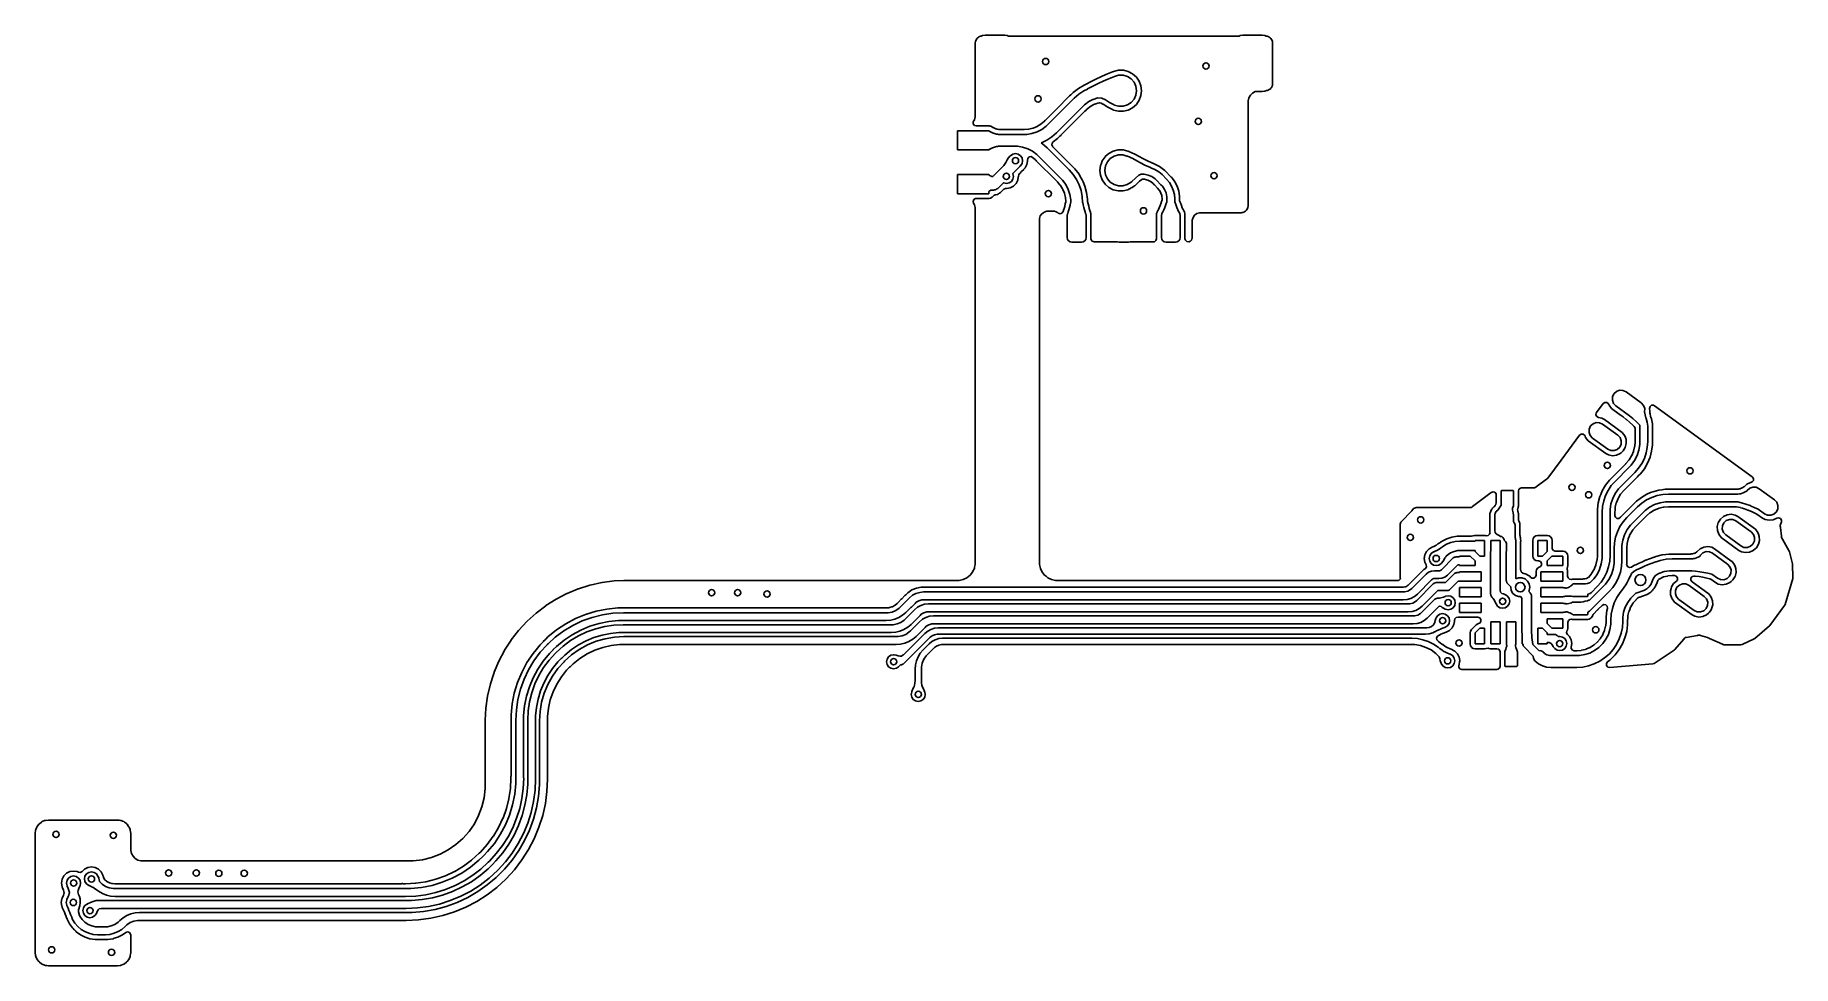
# Model space of a CAD drawing. Extents: x -51.8 to 4.2, y -14.8 to 14.8.
import ezdxf

# ---------------------------------------------------------------- set-up
doc = ezdxf.new("R2010")
doc.units = 0
doc.layers.add('BLACK', color=7, linetype='CONTINUOUS')

msp = doc.modelspace()

# ---------------------------------------------------------------- linework, layer by layer
at = {"layer": 'BLACK', "linetype": 'CONTINUOUS'}
for p, q in [((-21.8334, 14.592), (-21.8321, 14.6077)), ((-21.8334, 12.2544), (-21.8334, 14.592)), ((-21.8321, 14.6077), (-21.8249, 14.6532)), ((-21.8249, 14.6532), (-21.8152, 14.6831)), ((-21.8152, 14.6831), (-21.798, 14.717)), ((-21.798, 14.717), (-21.7795, 14.7424)), ((-21.7795, 14.7424), (-21.7526, 14.7693)), ((-21.7526, 14.7693), (-21.7271, 14.7878)), ((-21.7271, 14.7878), (-21.6932, 14.8051)), ((-21.6932, 14.8051), (-21.6633, 14.8148)), ((-21.6633, 14.8148), (-21.6448, 14.8177)), ((-21.6448, 14.8177), (-21.5984, 14.8394)), ((-21.5984, 14.8394), (-21.5175, 14.85)), ((-21.5175, 14.85), (-20.8925, 14.85)), ((-20.8925, 14.85), (-20.8116, 14.8394)), ((-20.8116, 14.8394), (-20.7772, 14.8233)), ((-20.7772, 14.8233), (-13.4228, 14.8233)), ((-13.4228, 14.8233), (-13.3884, 14.8394)), ((-13.3884, 14.8394), (-13.3075, 14.85)), ((-13.3075, 14.85), (-12.6825, 14.85)), ((-12.6825, 14.85), (-12.6016, 14.8394)), ((-12.6016, 14.8394), (-12.5625, 14.8211)), ((-12.5625, 14.8211), (-12.5488, 14.8189)), ((-12.5488, 14.8189), (-12.5228, 14.8148)), ((-12.5228, 14.8148), (-12.4929, 14.8051)), ((-12.4929, 14.8051), (-12.459, 14.7878)), ((-12.459, 14.7878), (-12.4336, 14.7693)), ((-12.4336, 14.7693), (-12.4067, 14.7425)), ((-12.4067, 14.7425), (-12.3882, 14.717)), ((-12.3882, 14.717), (-12.3882, 14.717)), ((-12.3882, 14.717), (-12.371, 14.6831)), ((-12.371, 14.6831), (-12.3612, 14.6532)), ((-12.3612, 14.6532), (-12.354, 14.6074)), ((-12.354, 14.6074), (-12.3527, 14.5917)), ((-12.3527, 14.5917), (-12.3527, 13.3117)), ((-17.9625, 13.4608), (-18.1177, 13.3833)), ((-17.8251, 13.5252), (-17.9625, 13.4608)), ((-17.6653, 13.5946), (-17.8251, 13.5252)), ((-17.7601, 13.3812), (-17.6034, 13.4493)), ((-17.453, 13.6832), (-17.6653, 13.5946)), ((-17.6034, 13.4493), (-17.3921, 13.5374)), ((-17.4482, 13.6846), (-17.453, 13.6832)), ((-17.4284, 13.6922), (-17.4484, 13.6851)), ((-17.4484, 13.6851), (-17.4482, 13.6846)), ((-17.4232, 13.695), (-17.4284, 13.6922)), ((-17.2693, 13.7329), (-17.4232, 13.695)), ((-17.3921, 13.5374), (-17.3888, 13.5374)), ((-17.3888, 13.5374), (-17.2612, 13.5749)), ((-17.1107, 13.7329), (-17.2693, 13.7329)), ((-17.2693, 13.7329), (-17.2693, 13.7329)), ((-17.2612, 13.5749), (-17.1188, 13.5749)), ((-17.1188, 13.5749), (-16.9823, 13.5348)), ((-16.9568, 13.695), (-17.1107, 13.7329)), ((-17.1107, 13.7329), (-17.1107, 13.7329)), ((-16.9823, 13.5348), (-16.8626, 13.4579)), ((-16.8164, 13.6213), (-16.9568, 13.695)), ((-16.9568, 13.695), (-16.9568, 13.695)), ((-16.8626, 13.4579), (-16.7694, 13.3503)), ((-16.6977, 13.5161), (-16.8164, 13.6213)), ((-16.6076, 13.3856), (-16.6977, 13.5161)), ((-18.8233, 12.9124), (-19.2538, 12.4818)), ((-18.7848, 12.9508), (-18.8233, 12.9124)), ((-18.8233, 12.9124), (-18.8233, 12.9124)), ((-18.8233, 12.9124), (-18.8233, 12.9124)), ((-18.7636, 12.9721), (-18.7848, 12.9508)), ((-18.7635, 12.9721), (-18.7636, 12.9721)), ((-18.71, 13.0256), (-18.7635, 12.9721)), ((-18.5422, 13.1544), (-18.71, 13.0256)), ((-18.6767, 12.8427), (-18.533, 12.9687)), ((-18.3591, 13.2601), (-18.5422, 13.1544)), ((-18.533, 12.9687), (-18.3742, 13.0748)), ((-18.3742, 13.0748), (-18.2544, 13.1339)), ((-18.3449, 13.266), (-18.3591, 13.2601)), ((-18.3591, 13.2601), (-18.3591, 13.2601)), ((-18.3267, 13.2767), (-18.3449, 13.266)), ((-18.3265, 13.2763), (-18.3267, 13.2767)), ((-18.3223, 13.279), (-18.3265, 13.2763)), ((-18.1177, 13.3833), (-18.3223, 13.279)), ((-18.2544, 13.1339), (-18.2506, 13.1383)), ((-18.2506, 13.1383), (-18.0466, 13.2423)), ((-18.0466, 13.2423), (-17.8937, 13.3186)), ((-17.8937, 13.3186), (-17.7601, 13.3812)), ((-16.7694, 13.3503), (-16.7103, 13.2209)), ((-16.7103, 12.9391), (-16.7694, 12.8097)), ((-16.7103, 13.2209), (-16.69, 13.08)), ((-16.69, 13.08), (-16.7103, 12.9391)), ((-16.5514, 13.2374), (-16.6076, 13.3856)), ((-16.6076, 12.7744), (-16.5514, 12.9226)), ((-16.5323, 13.08), (-16.5514, 13.2374)), ((-16.5514, 12.9226), (-16.5323, 13.08)), ((-13.0603, 12.9351), (-13.1098, 12.8492)), ((-12.9901, 13.0052), (-13.0603, 12.9351)), ((-12.9125, 13.05), (-12.9901, 13.0052)), ((-12.9901, 13.0052), (-12.9901, 13.0052)), ((-12.9901, 13.0052), (-12.9901, 13.0052)), ((-12.6825, 13.05), (-12.9125, 13.05)), ((-12.6016, 13.0606), (-12.6825, 13.05)), ((-12.5506, 13.0844), (-12.6016, 13.0606)), ((-12.5228, 13.0888), (-12.5506, 13.0844)), ((-12.4929, 13.0986), (-12.5228, 13.0888)), ((-12.459, 13.1158), (-12.4929, 13.0986)), ((-12.4336, 13.1343), (-12.459, 13.1158)), ((-12.4067, 13.1612), (-12.4336, 13.1343)), ((-12.3882, 13.1867), (-12.4067, 13.1612)), ((-12.3709, 13.2206), (-12.3882, 13.1867)), ((-12.3612, 13.2505), (-12.3709, 13.2206)), ((-12.354, 13.296), (-12.3612, 13.2505)), ((-12.3527, 13.3117), (-12.354, 13.296)), ((-19.2538, 12.4818), (-19.5839, 12.1518)), ((-19.5142, 12.0052), (-18.6767, 12.8427)), ((-18.4073, 12.5733), (-19.2448, 11.7358)), ((-19.09, 11.6744), (-18.3459, 12.4185)), ((-18.6767, 12.8427), (-18.6767, 12.8427)), ((-18.3472, 12.6334), (-18.4073, 12.5733)), ((-18.2097, 12.7333), (-18.3472, 12.6334)), ((-18.3459, 12.4185), (-18.3376, 12.4267)), ((-18.3459, 12.4185), (-18.3459, 12.4185)), ((-18.3376, 12.4267), (-18.3005, 12.4638)), ((-18.3376, 12.4267), (-18.3376, 12.4267)), ((-18.3005, 12.4638), (-18.2977, 12.4665)), ((-18.2977, 12.4665), (-18.1946, 12.5545)), ((-18.0842, 12.7973), (-18.2097, 12.7333)), ((-18.1946, 12.5545), (-18.1818, 12.5638)), ((-18.1818, 12.5638), (-18.0714, 12.6315)), ((-18.0784, 12.7969), (-18.0842, 12.7973)), ((-17.9223, 12.8521), (-18.0784, 12.7969)), ((-18.0714, 12.6315), (-18.0573, 12.6386)), ((-18.0573, 12.6386), (-18.0557, 12.6393)), ((-18.0557, 12.6393), (-18.0508, 12.6413)), ((-18.0508, 12.6413), (-18.0306, 12.6469)), ((-18.0306, 12.6469), (-18.03, 12.647)), ((-18.0306, 12.6469), (-18.0306, 12.6469)), ((-18.03, 12.647), (-18.0267, 12.6479)), ((-18.0267, 12.6479), (-18.0258, 12.6481)), ((-18.0258, 12.6481), (-17.9203, 12.6854)), ((-17.796, 12.8433), (-17.9223, 12.8521)), ((-17.9223, 12.8521), (-17.9223, 12.8521)), ((-17.9203, 12.6854), (-17.8797, 12.6909)), ((-17.8797, 12.6909), (-17.8572, 12.6893)), ((-17.8572, 12.6893), (-17.8201, 12.6793)), ((-17.8201, 12.6793), (-17.7617, 12.6508)), ((-17.682, 12.7876), (-17.796, 12.8433)), ((-17.7617, 12.6508), (-17.7568, 12.6481)), ((-17.7568, 12.6481), (-17.6361, 12.5715)), ((-17.5531, 12.7058), (-17.682, 12.7876)), ((-17.682, 12.7876), (-17.682, 12.7876)), ((-17.6361, 12.5715), (-17.634, 12.5702)), ((-17.634, 12.5702), (-17.6329, 12.5696)), ((-17.6329, 12.5696), (-17.6307, 12.5683)), ((-17.6307, 12.5683), (-17.6292, 12.5675)), ((-17.6292, 12.5675), (-17.6261, 12.5658)), ((-17.6261, 12.5658), (-17.4617, 12.4818)), ((-17.5526, 12.7056), (-17.5531, 12.7058)), ((-17.4071, 12.6312), (-17.5526, 12.7056)), ((-17.4617, 12.4818), (-17.4581, 12.4801)), ((-17.4581, 12.4801), (-17.4581, 12.4801)), ((-17.4581, 12.4801), (-17.4529, 12.4784)), ((-17.4529, 12.4784), (-17.4531, 12.4779)), ((-17.4531, 12.4779), (-17.4356, 12.4715)), ((-17.4356, 12.4715), (-17.4232, 12.465)), ((-17.4232, 12.465), (-17.2693, 12.4271)), ((-17.3977, 12.6252), (-17.4071, 12.6312)), ((-17.3918, 12.6235), (-17.3977, 12.6252)), ((-17.3918, 12.6234), (-17.3918, 12.6235)), ((-17.3917, 12.6234), (-17.3918, 12.6234)), ((-17.2612, 12.5851), (-17.3917, 12.6234)), ((-17.2693, 12.4271), (-17.2693, 12.4271)), ((-17.2693, 12.4271), (-17.1107, 12.4271)), ((-17.1188, 12.5851), (-17.2612, 12.5851)), ((-16.9823, 12.6252), (-17.1188, 12.5851)), ((-17.1107, 12.4271), (-16.9568, 12.465)), ((-17.1107, 12.4271), (-17.1107, 12.4271)), ((-16.8626, 12.7021), (-16.9823, 12.6252)), ((-16.9568, 12.465), (-16.8164, 12.5387)), ((-16.7694, 12.8097), (-16.8626, 12.7021)), ((-16.8164, 12.5387), (-16.6977, 12.6439)), ((-16.6977, 12.6439), (-16.6076, 12.7744)), ((-13.1098, 12.8492), (-13.1355, 12.7534)), ((-13.1355, 12.7534), (-13.1355, 9.42233)), ((-22.3953, 11.1937), (-22.3953, 11.8033)), ((-22.3953, 11.8033), (-21.4047, 11.8033)), ((-21.8951, 12.0879), (-21.8866, 12.1071)), ((-21.8951, 12.0257), (-21.8951, 12.0879)), ((-21.8586, 11.9754), (-21.8951, 12.0257)), ((-21.8866, 12.1071), (-21.8795, 12.1193)), ((-21.8795, 12.1193), (-21.8591, 12.1546)), ((-21.8591, 12.1546), (-21.8334, 12.2504)), ((-21.7994, 11.9562), (-21.8586, 11.9754)), ((-21.8334, 12.254), (-21.8334, 12.2544)), ((-21.8334, 12.2504), (-21.8334, 12.254)), ((-21.4393, 11.9562), (-21.7994, 11.9562)), ((-21.4318, 11.9568), (-21.4393, 11.9562)), ((-21.4267, 11.9569), (-21.4318, 11.9568)), ((-21.4224, 11.9565), (-21.4267, 11.9569)), ((-21.4267, 11.9569), (-21.4267, 11.9569)), ((-21.4267, 11.9569), (-21.4267, 11.9569)), ((-21.4171, 11.9562), (-21.4224, 11.9565)), ((-21.3896, 11.9562), (-21.4171, 11.9562)), ((-21.4047, 11.8033), (-21.4047, 11.8005)), ((-21.4047, 11.8005), (-21.4019, 11.801)), ((-21.4019, 11.801), (-21.3986, 11.7996)), ((-21.3986, 11.7996), (-21.3657, 11.7799)), ((-21.3588, 11.9501), (-21.3896, 11.9562)), ((-21.3896, 11.9562), (-21.3896, 11.9562)), ((-21.3657, 11.7799), (-21.3437, 11.7667)), ((-21.3542, 11.9494), (-21.3588, 11.9501)), ((-21.3454, 11.9485), (-21.3542, 11.9494)), ((-21.3454, 11.9484), (-21.3454, 11.9485)), ((-21.3423, 11.9472), (-21.3454, 11.9484)), ((-21.339, 11.9458), (-21.3423, 11.9472)), ((-21.3423, 11.9472), (-21.3423, 11.9472)), ((-21.3174, 11.935), (-21.339, 11.9458)), ((-21.339, 11.9458), (-21.339, 11.9458)), ((-21.339, 11.9458), (-21.339, 11.9458)), ((-21.2702, 11.9068), (-21.3174, 11.935)), ((-21.3174, 11.935), (-21.3174, 11.935)), ((-21.2664, 11.9047), (-21.2702, 11.9068)), ((-21.2225, 11.8833), (-21.2664, 11.9047)), ((-21.2181, 11.8814), (-21.2225, 11.8833)), ((-21.1763, 11.8657), (-21.2181, 11.8814)), ((-21.1714, 11.8642), (-21.1763, 11.8657)), ((-21.1316, 11.8537), (-21.1714, 11.8642)), ((-21.1263, 11.8526), (-21.1316, 11.8537)), ((-21.0864, 11.8466), (-21.1263, 11.8526)), ((-21.0816, 11.8454), (-21.0864, 11.8466)), ((-21.0814, 11.8464), (-21.0816, 11.8454)), ((-21.0557, 11.8419), (-21.0814, 11.8464)), ((-20.6386, 11.8419), (-21.0557, 11.8419)), ((-20.6385, 11.8419), (-20.6386, 11.8419)), ((-20.6304, 11.8419), (-20.6385, 11.8419)), ((-20.576, 11.8419), (-20.6304, 11.8419)), ((-20.6304, 11.8419), (-20.6304, 11.8419)), ((-20.2794, 11.8419), (-20.576, 11.8419)), ((-20.2755, 11.8421), (-20.2794, 11.8419)), ((-20.1405, 11.8527), (-20.2755, 11.8421)), ((-20.1249, 11.8552), (-20.1405, 11.8527)), ((-19.9989, 11.8854), (-20.1249, 11.8552)), ((-20.0248, 11.7156), (-19.8632, 11.7681)), ((-19.9839, 11.8903), (-19.9989, 11.8854)), ((-19.8642, 11.9399), (-19.9839, 11.8903)), ((-19.8501, 11.947), (-19.8642, 11.9399)), ((-19.8632, 11.7681), (-19.7118, 11.8452)), ((-19.7397, 12.0147), (-19.8501, 11.947)), ((-19.7269, 12.024), (-19.7397, 12.0147)), ((-19.6238, 12.112), (-19.7269, 12.024)), ((-19.7118, 11.8452), (-19.5743, 11.9451)), ((-19.6209, 12.1147), (-19.6238, 12.112)), ((-19.6028, 12.1329), (-19.6209, 12.1147)), ((-19.5839, 12.1518), (-19.6028, 12.1329)), ((-19.5839, 12.1518), (-19.5839, 12.1518)), ((-19.5743, 11.9451), (-19.5142, 12.0052)), ((-19.5142, 12.0052), (-19.5142, 12.0052)), ((-21.3547, 11.2237), (-21.3986, 11.1974)), ((-21.3437, 11.2303), (-21.3547, 11.2237)), ((-21.3437, 11.7667), (-21.3437, 11.7667)), ((-21.3437, 11.7667), (-21.3437, 11.7667)), ((-21.3437, 11.7667), (-21.3437, 11.7667)), ((-21.3437, 11.7667), (-21.3086, 11.7496)), ((-21.2828, 11.26), (-21.3437, 11.2303)), ((-21.3437, 11.2303), (-21.3437, 11.2303)), ((-21.3437, 11.2303), (-21.3437, 11.2303)), ((-21.3086, 11.7496), (-21.2828, 11.737)), ((-21.2828, 11.737), (-21.2828, 11.737)), ((-21.2828, 11.737), (-21.2828, 11.737)), ((-21.2828, 11.737), (-21.2523, 11.7256)), ((-21.2218, 11.2829), (-21.2828, 11.26)), ((-21.2523, 11.7256), (-21.2218, 11.7141)), ((-21.2218, 11.7141), (-21.1609, 11.6981)), ((-21.1609, 11.2989), (-21.2218, 11.2829)), ((-21.2218, 11.2829), (-21.2218, 11.2829)), ((-21.2218, 11.2829), (-21.2218, 11.2829)), ((-21.1609, 11.6981), (-21.1099, 11.6905)), ((-21.1507, 11.3004), (-21.1609, 11.2989)), ((-21.1099, 11.3065), (-21.1507, 11.3004)), ((-21.1099, 11.6905), (-21.1074, 11.689)), ((-21.1069, 11.308), (-21.1099, 11.3065)), ((-21.1074, 11.689), (-20.8, 11.689)), ((-20.8, 11.308), (-21.1069, 11.308)), ((-20.8, 11.689), (-20.2776, 11.689)), ((-20.5761, 11.308), (-20.8, 11.308)), ((-20.4911, 11.308), (-20.5761, 11.308)), ((-20.3233, 11.2814), (-20.4911, 11.308)), ((-20.1617, 11.2289), (-20.3233, 11.2814)), ((-20.2776, 11.689), (-20.2775, 11.689)), ((-20.2775, 11.689), (-20.1926, 11.689)), ((-20.1926, 11.689), (-20.0248, 11.7156)), ((-20.0103, 11.1518), (-20.1617, 11.2289)), ((-19.7186, 11.4192), (-19.7294, 11.4155)), ((-19.7294, 11.4155), (-19.687, 11.3872)), ((-19.5473, 11.5037), (-19.7186, 11.4192)), ((-19.687, 11.3872), (-19.5434, 11.2613)), ((-19.3885, 11.6098), (-19.5473, 11.5037)), ((-19.5434, 11.2613), (-19.5433, 11.2612)), ((-19.5433, 11.2612), (-18.8373, 10.5552)), ((-19.389, 11.3503), (-19.3793, 11.4117)), ((-19.3608, 11.2949), (-19.389, 11.3503)), ((-19.2448, 11.7358), (-19.3885, 11.6098)), ((-19.3793, 11.4117), (-19.3509, 11.4459)), ((-18.7185, 10.6526), (-19.3608, 11.2949)), ((-19.3509, 11.4459), (-19.2115, 11.5529)), ((-19.2448, 11.7358), (-19.2448, 11.7358)), ((-19.2115, 11.5529), (-19.1367, 11.6277)), ((-19.1367, 11.6277), (-19.0982, 11.6661)), ((-19.0982, 11.6661), (-19.09, 11.6744)), ((-19.0982, 11.6661), (-19.0982, 11.6661)), ((-19.09, 11.6744), (-19.09, 11.6744)), ((-21.4047, 11.1937), (-22.3953, 11.1937)), ((-21.3986, 11.1974), (-21.4047, 11.1964)), ((-21.4047, 11.1964), (-21.4047, 11.1937)), ((-21.279, 10.3405), (-20.9663, 10.6531)), ((-20.9663, 10.6531), (-20.9657, 10.6547)), ((-20.9657, 10.6547), (-20.9267, 10.6992)), ((-20.9267, 10.6992), (-20.8998, 10.7298)), ((-20.8998, 10.7299), (-20.8572, 10.797)), ((-20.8998, 10.7298), (-20.8998, 10.7299)), ((-20.8998, 10.7299), (-20.8998, 10.7299)), ((-20.8572, 10.797), (-20.8249, 10.8584)), ((-20.8572, 10.797), (-20.8572, 10.797)), ((-20.8572, 10.797), (-20.8572, 10.797)), ((-20.8249, 10.8584), (-20.8247, 10.8588)), ((-20.8247, 10.8588), (-20.8112, 10.88)), ((-20.8112, 10.88), (-20.7827, 10.925)), ((-20.7827, 10.925), (-20.7816, 10.9264)), ((-20.7816, 10.9264), (-20.7173, 10.9997)), ((-20.7173, 10.9997), (-20.7144, 11.0012)), ((-20.7144, 11.0012), (-20.7091, 11.0091)), ((-20.7091, 11.0091), (-20.6361, 11.0579)), ((-20.4153, 10.6653), (-20.6375, 10.4431)), ((-20.6361, 11.0579), (-20.55, 11.075)), ((-20.55, 11.075), (-20.4639, 11.0579)), ((-20.4639, 11.0579), (-20.3909, 11.0091)), ((-20.4133, 10.6685), (-20.4153, 10.6653)), ((-20.3991, 10.6827), (-20.4133, 10.6685)), ((-20.3975, 10.6865), (-20.3991, 10.6827)), ((-20.3909, 10.6909), (-20.3975, 10.6865)), ((-20.3909, 11.0091), (-20.3421, 10.9361)), ((-20.3421, 10.7639), (-20.3909, 10.6909)), ((-20.3421, 10.9361), (-20.325, 10.85)), ((-20.325, 10.85), (-20.3421, 10.7639)), ((-20.2405, 10.6251), (-20.1861, 10.7318)), ((-20.1861, 10.7318), (-20.169, 10.8395)), ((-20.1695, 10.8631), (-20.1597, 10.9245)), ((-20.1674, 10.85), (-20.1695, 10.8631)), ((-20.169, 10.8395), (-20.1674, 10.85)), ((-20.1674, 10.85), (-20.1674, 10.85)), ((-20.1597, 10.9245), (-20.1158, 10.9685)), ((-20.1158, 10.9685), (-20.0544, 10.9782)), ((-20.0544, 10.9782), (-20.0048, 10.9554)), ((-19.8728, 11.0519), (-20.0103, 11.1518)), ((-20.0048, 10.9554), (-19.9222, 10.8849)), ((-19.9222, 10.8849), (-19.9193, 10.8822)), ((-19.9193, 10.8822), (-19.9016, 10.8645)), ((-19.9016, 10.8645), (-19.8911, 10.854)), ((-19.8911, 10.854), (-19.8767, 10.8395)), ((-19.8767, 10.8395), (-19.8767, 10.8395)), ((-19.8767, 10.8395), (-19.2558, 10.2187)), ((-19.8127, 10.9918), (-19.8728, 11.0519)), ((-19.1067, 10.2858), (-19.8127, 10.9918)), ((-19.8127, 10.9918), (-19.8127, 10.9918)), ((-19.8127, 10.9918), (-19.8127, 10.9918)), ((-18.6544, 10.5885), (-18.7185, 10.6526)), ((-17.8386, 10.6984), (-17.8577, 10.541)), ((-17.8229, 10.7398), (-17.8386, 10.6984)), ((-17.7824, 10.8466), (-17.8229, 10.7398)), ((-17.7215, 10.9349), (-17.7824, 10.8466)), ((-17.6923, 10.9771), (-17.7215, 10.9349)), ((-17.7, 10.541), (-17.6797, 10.6819)), ((-17.6912, 10.9781), (-17.6923, 10.9771)), ((-17.6233, 11.0383), (-17.6912, 10.9781)), ((-17.6797, 10.6819), (-17.6206, 10.8113)), ((-17.5736, 11.0823), (-17.6233, 11.0383)), ((-17.6206, 10.8113), (-17.5274, 10.9189)), ((-17.4332, 11.156), (-17.5736, 11.0823)), ((-17.5736, 11.0823), (-17.5736, 11.0823)), ((-17.5736, 11.0823), (-17.5736, 11.0823)), ((-17.5274, 10.9189), (-17.4077, 10.9958)), ((-17.2793, 11.1939), (-17.4332, 11.156)), ((-17.4077, 10.9958), (-17.2712, 11.0359)), ((-17.1207, 11.1939), (-17.2793, 11.1939)), ((-17.2793, 11.1939), (-17.2793, 11.1939)), ((-17.2712, 11.0359), (-17.1288, 11.0359)), ((-17.1288, 11.0359), (-17.0004, 10.9982)), ((-16.9668, 11.156), (-17.1207, 11.1939)), ((-17.1207, 11.1939), (-17.1207, 11.1939)), ((-17.0004, 10.9982), (-16.998, 10.9982)), ((-16.998, 10.9982), (-16.9977, 10.9981)), ((-16.9977, 10.9981), (-16.9933, 10.9961)), ((-16.9933, 10.9961), (-16.9923, 10.9958)), ((-16.9923, 10.9958), (-16.9915, 10.9953)), ((-16.9915, 10.9953), (-16.9838, 10.9919)), ((-16.9838, 10.9919), (-16.8143, 10.9164)), ((-16.9596, 11.1522), (-16.9668, 11.156)), ((-16.9403, 11.1453), (-16.9596, 11.1522)), ((-16.9404, 11.1448), (-16.9403, 11.1453)), ((-16.9356, 11.1432), (-16.9404, 11.1448)), ((-16.9344, 11.1427), (-16.9356, 11.1432)), ((-16.7479, 11.0597), (-16.9344, 11.1427)), ((-16.8143, 10.9164), (-16.814, 10.9163)), ((-16.814, 10.9163), (-16.6799, 10.8465)), ((-16.7432, 11.0575), (-16.7479, 11.0597)), ((-16.6047, 10.9853), (-16.7432, 11.0575)), ((-16.6799, 10.8465), (-16.5657, 10.7822)), ((-16.4905, 10.921), (-16.6047, 10.9853)), ((-16.5657, 10.7822), (-16.4315, 10.7123)), ((-16.3643, 10.8553), (-16.4905, 10.921)), ((-16.4315, 10.7123), (-16.2474, 10.6303)), ((-16.3615, 10.854), (-16.3643, 10.8553)), ((-16.1832, 10.7746), (-16.3615, 10.854)), ((-16.1765, 10.7699), (-16.1832, 10.7746)), ((-16.1832, 10.7746), (-16.1832, 10.7746)), ((-16.1496, 10.7564), (-16.1765, 10.7699)), ((-16.1074, 10.7427), (-16.1496, 10.7564)), ((-15.9616, 10.6684), (-16.1074, 10.7427)), ((-16.1074, 10.7427), (-16.1074, 10.7427)), ((-15.8292, 10.5722), (-15.9616, 10.6684)), ((-15.9616, 10.6684), (-15.9616, 10.6684)), ((-15.9616, 10.6684), (-15.9616, 10.6684)), ((-22.3953, 9.7967), (-22.3953, 10.4063)), ((-22.3953, 10.4063), (-21.4047, 10.4063)), ((-21.4047, 10.4063), (-21.4047, 10.403)), ((-21.4047, 10.403), (-21.4031, 10.4033)), ((-21.4031, 10.4033), (-21.3982, 10.4008)), ((-21.3982, 10.4008), (-21.3794, 10.3848)), ((-21.3794, 10.3848), (-21.3541, 10.3675)), ((-21.3541, 10.3675), (-21.3288, 10.3545)), ((-21.3288, 10.3545), (-21.3096, 10.3479)), ((-21.3096, 10.3479), (-21.3034, 10.3457)), ((-21.3034, 10.3457), (-21.2901, 10.3434)), ((-21.2901, 10.3434), (-21.2818, 10.3419)), ((-21.2818, 10.3419), (-21.279, 10.3405)), ((-20.9338, 10.1468), (-21.1138, 9.9668)), ((-20.9268, 10.1421), (-20.9338, 10.1468)), ((-20.8407, 10.125), (-20.9268, 10.1421)), ((-20.7546, 10.1421), (-20.8407, 10.125)), ((-20.6816, 10.1909), (-20.7546, 10.1421)), ((-20.6328, 10.2639), (-20.6816, 10.1909)), ((-20.6375, 10.4431), (-20.6328, 10.4361)), ((-20.6328, 10.4361), (-20.6157, 10.35)), ((-20.6157, 10.35), (-20.6328, 10.2639)), ((-20.6158, 10.0405), (-20.5312, 10.1251)), ((-20.5312, 10.1251), (-20.4768, 10.2318)), ((-20.4768, 10.2318), (-20.4617, 10.3272)), ((-20.4617, 10.3272), (-20.4581, 10.35)), ((-20.4581, 10.35), (-20.4581, 10.3579)), ((-20.4581, 10.3579), (-20.4544, 10.3579)), ((-20.4544, 10.3579), (-20.4473, 10.4036)), ((-20.4473, 10.4036), (-20.4289, 10.429)), ((-20.4289, 10.429), (-20.4115, 10.4466)), ((-20.4115, 10.4466), (-20.3567, 10.5017)), ((-20.3567, 10.5017), (-20.2874, 10.5711)), ((-20.2874, 10.5711), (-20.2842, 10.5743)), ((-20.2874, 10.5711), (-20.2874, 10.5711)), ((-20.2842, 10.5743), (-20.2829, 10.5759)), ((-20.2829, 10.5759), (-20.2802, 10.5805)), ((-20.2829, 10.5759), (-20.2829, 10.5759)), ((-20.2802, 10.5805), (-20.2642, 10.6014)), ((-20.2642, 10.6014), (-20.2405, 10.6251)), ((-19.2558, 10.2187), (-19.2558, 10.2186)), ((-19.2558, 10.2186), (-19.2162, 10.179)), ((-19.2162, 10.179), (-19.2135, 10.1761)), ((-19.2135, 10.1761), (-19.1983, 10.1584)), ((-19.1983, 10.1584), (-19.1255, 10.0731)), ((-19.0466, 10.2257), (-19.1067, 10.2858)), ((-19.1067, 10.2858), (-19.1067, 10.2858)), ((-19.1067, 10.2858), (-19.1067, 10.2858)), ((-18.9467, 10.0882), (-19.0466, 10.2257)), ((-18.8696, 9.93683), (-18.9467, 10.0882)), ((-18.8373, 10.5552), (-18.8373, 10.5552)), ((-18.8373, 10.5552), (-18.7113, 10.4116)), ((-18.7113, 10.4116), (-18.6052, 10.2527)), ((-18.5256, 10.4207), (-18.6544, 10.5885)), ((-18.6544, 10.5885), (-18.6544, 10.5885)), ((-18.6544, 10.5885), (-18.6544, 10.5885)), ((-18.6052, 10.2527), (-18.5207, 10.0814)), ((-18.4848, 10.35), (-18.5256, 10.4207)), ((-18.4199, 10.2376), (-18.4848, 10.35)), ((-18.394, 10.1752), (-18.4199, 10.2376)), ((-18.3389, 10.0422), (-18.394, 10.1752)), ((-17.8577, 10.541), (-17.8397, 10.3928)), ((-17.8397, 10.3928), (-17.8386, 10.3836)), ((-17.8386, 10.3836), (-17.7846, 10.2412)), ((-17.7846, 10.2412), (-17.7824, 10.2354)), ((-17.7824, 10.2354), (-17.6923, 10.1049)), ((-17.6797, 10.4001), (-17.7, 10.541)), ((-17.6923, 10.1049), (-17.5736, 9.99973)), ((-17.6206, 10.2707), (-17.6797, 10.4001)), ((-17.5274, 10.1631), (-17.6206, 10.2707)), ((-17.4077, 10.0862), (-17.5274, 10.1631)), ((-16.9331, 10.1242), (-16.9923, 10.0862)), ((-16.8402, 10.1797), (-16.9331, 10.1242)), ((-16.8381, 10.1813), (-16.8402, 10.1797)), ((-16.7211, 10.293), (-16.8381, 10.1813)), ((-16.7324, 10.064), (-16.6129, 10.1779)), ((-16.6202, 10.3864), (-16.7211, 10.293)), ((-16.5409, 10.416), (-16.6202, 10.3864)), ((-16.6129, 10.1779), (-16.5935, 10.196)), ((-16.5935, 10.196), (-16.5528, 10.2336)), ((-16.5528, 10.2336), (-16.4964, 10.2597)), ((-16.5066, 10.416), (-16.5409, 10.416)), ((-16.4439, 10.416), (-16.5066, 10.416)), ((-16.4964, 10.2597), (-16.4746, 10.2599)), ((-16.4746, 10.2599), (-16.4478, 10.2573)), ((-16.4478, 10.2573), (-16.4476, 10.2573)), ((-16.4476, 10.2573), (-16.4422, 10.2564)), ((-16.3208, 10.3915), (-16.4439, 10.416)), ((-16.4422, 10.2564), (-16.3749, 10.2423)), ((-16.3749, 10.2423), (-16.3707, 10.2412)), ((-16.3707, 10.2412), (-16.3309, 10.2291)), ((-16.3309, 10.2291), (-16.3127, 10.2216)), ((-16.2049, 10.3435), (-16.3208, 10.3915)), ((-16.3127, 10.2216), (-16.2464, 10.1862)), ((-16.2474, 10.6303), (-16.2422, 10.6249)), ((-16.2464, 10.1862), (-16.23, 10.1752)), ((-16.2422, 10.6249), (-16.2325, 10.6226)), ((-16.2325, 10.6226), (-16.1039, 10.5693)), ((-16.23, 10.1752), (-16.166, 10.1227)), ((-16.1006, 10.2738), (-16.2049, 10.3435)), ((-16.166, 10.1227), (-16.1624, 10.1194)), ((-16.1624, 10.1194), (-16.124, 10.0809)), ((-16.1039, 10.5693), (-15.9853, 10.4966)), ((-16.0562, 10.2294), (-16.1006, 10.2738)), ((-15.9116, 10.0848), (-16.0562, 10.2294)), ((-16.0562, 10.2294), (-16.0562, 10.2294)), ((-16.0562, 10.2294), (-16.0562, 10.2294)), ((-16.0562, 10.2294), (-16.0562, 10.2294)), ((-15.9853, 10.4966), (-15.8795, 10.4063)), ((-15.8795, 10.4063), (-15.8794, 10.4062)), ((-15.8794, 10.4062), (-15.8794, 10.4062)), ((-15.8794, 10.4062), (-15.8794, 10.4062)), ((-15.8794, 10.4062), (-15.8794, 10.4062)), ((-15.8794, 10.4062), (-15.7348, 10.2616)), ((-15.7913, 10.5343), (-15.8292, 10.5722)), ((-15.8292, 10.5722), (-15.8292, 10.5722)), ((-15.8292, 10.5722), (-15.8292, 10.5722)), ((-15.7909, 10.5339), (-15.7913, 10.5343)), ((-15.5842, 10.3272), (-15.7909, 10.5339)), ((-15.7348, 10.2616), (-15.7348, 10.2616)), ((-15.7348, 10.2616), (-15.6444, 10.1557)), ((-15.6444, 10.1557), (-15.5717, 10.0371)), ((-15.5688, 10.3118), (-15.5842, 10.3272)), ((-15.5842, 10.3272), (-15.5842, 10.3272)), ((-15.4726, 10.1794), (-15.5688, 10.3118)), ((-15.3983, 10.0335), (-15.4726, 10.1794)), ((-15.4726, 10.1794), (-15.4726, 10.1794)), ((-21.4047, 9.7967), (-22.3953, 9.7967)), ((-21.8995, 9.55372), (-21.8742, 9.61051)), ((-21.8865, 9.4929), (-21.8995, 9.55372)), ((-21.8742, 9.61051), (-21.8203, 9.6416)), ((-21.8203, 9.6416), (-21.7994, 9.6438)), ((-21.7994, 9.6438), (-21.3896, 9.6438)), ((-21.3991, 9.86626), (-21.4047, 9.86501)), ((-21.4047, 9.86501), (-21.4047, 9.7967)), ((-21.3354, 9.911), (-21.3991, 9.86626)), ((-21.3896, 9.6438), (-21.345, 9.65267)), ((-21.345, 9.65267), (-21.2945, 9.68647)), ((-21.2485, 9.911), (-21.3354, 9.911)), ((-21.2945, 9.68647), (-21.2771, 9.71248)), ((-21.2771, 9.71248), (-21.2283, 9.75097)), ((-21.2173, 9.91811), (-21.2485, 9.911)), ((-21.2283, 9.75097), (-21.2195, 9.75376)), ((-21.2195, 9.75376), (-21.1963, 9.75996)), ((-21.1856, 9.92169), (-21.2173, 9.91811)), ((-21.1963, 9.75996), (-21.1762, 9.76536)), ((-21.1764, 9.92745), (-21.1856, 9.92169)), ((-21.1658, 9.92986), (-21.1764, 9.92745)), ((-21.1762, 9.76536), (-21.172, 9.7663)), ((-21.172, 9.7663), (-21.135, 9.77282)), ((-21.1409, 9.94979), (-21.1658, 9.92986)), ((-21.1138, 9.9668), (-21.1409, 9.94979)), ((-21.135, 9.77282), (-21.1292, 9.77383)), ((-21.1292, 9.77383), (-21.1274, 9.77488)), ((-21.1292, 9.77383), (-21.1292, 9.77383)), ((-21.1292, 9.77383), (-21.1292, 9.77383)), ((-21.1274, 9.77488), (-21.1032, 9.78493)), ((-21.1032, 9.78493), (-21.1011, 9.78547)), ((-21.1011, 9.78547), (-21.0656, 9.81036)), ((-21.0656, 9.81036), (-21.0619, 9.8127)), ((-21.0619, 9.8127), (-21.0244, 9.83438)), ((-21.0244, 9.83438), (-20.9965, 9.8676)), ((-20.9965, 9.8676), (-20.9935, 9.87082)), ((-20.9935, 9.87082), (-20.9255, 9.93884)), ((-20.9255, 9.93884), (-20.8701, 9.96706)), ((-20.8701, 9.96706), (-20.8486, 9.96706)), ((-20.8486, 9.96706), (-20.8486, 9.96739)), ((-20.8486, 9.96739), (-20.8407, 9.96739)), ((-20.8407, 9.96739), (-20.771, 9.97843)), ((-20.771, 9.97843), (-20.7225, 9.98611)), ((-20.7225, 9.98611), (-20.6158, 10.0405)), ((-19.1255, 10.0731), (-19.1162, 10.0603)), ((-19.1162, 10.0603), (-19.0485, 9.94986)), ((-19.0485, 9.94986), (-19.0413, 9.9358)), ((-19.0413, 9.9358), (-18.9918, 9.81609)), ((-18.9918, 9.81609), (-18.9869, 9.80108)), ((-18.9869, 9.80108), (-18.9566, 9.67509)), ((-18.9566, 9.67509), (-18.9542, 9.6595)), ((-18.949, 9.53481), (-18.9564, 9.50239)), ((-18.9542, 9.6595), (-18.9467, 9.56519)), ((-18.9467, 9.56519), (-18.949, 9.53481)), ((-18.8171, 9.77523), (-18.8696, 9.93683)), ((-18.7905, 9.6074), (-18.8171, 9.77523)), ((-18.7905, 9.52262), (-18.7905, 9.6074)), ((-18.5207, 10.0814), (-18.4592, 9.90046)), ((-18.4592, 9.90046), (-18.422, 9.71309)), ((-18.422, 9.71309), (-18.4095, 9.52245)), ((-18.2842, 9.8379), (-18.3389, 10.0422)), ((-18.2566, 9.62821), (-18.2842, 9.8379)), ((-18.2566, 9.57612), (-18.2566, 9.62821)), ((-18.2541, 9.55393), (-18.2566, 9.57612)), ((-18.2534, 9.55098), (-18.2541, 9.55393)), ((-18.2362, 9.47486), (-18.2534, 9.55098)), ((-18.2534, 9.55098), (-18.2534, 9.55098)), ((-17.5736, 9.99973), (-17.4332, 9.92604)), ((-17.4332, 9.92604), (-17.2793, 9.8881)), ((-17.2712, 10.0461), (-17.4077, 10.0862)), ((-17.2793, 9.8881), (-17.2793, 9.8881)), ((-17.2793, 9.8881), (-17.1207, 9.8881)), ((-17.1288, 10.0461), (-17.2712, 10.0461)), ((-16.9923, 10.0862), (-17.1288, 10.0461)), ((-17.1207, 9.8881), (-16.9668, 9.92604)), ((-17.1207, 9.8881), (-17.1207, 9.8881)), ((-16.9668, 9.92604), (-16.9323, 9.94415)), ((-16.9323, 9.94415), (-16.9258, 9.94698)), ((-16.9258, 9.94698), (-16.916, 9.95047)), ((-16.916, 9.95047), (-16.8869, 9.96789)), ((-16.8869, 9.96789), (-16.8845, 9.96922)), ((-16.8845, 9.96922), (-16.8264, 9.99973)), ((-16.8264, 9.99973), (-16.8249, 10.001)), ((-16.8249, 10.001), (-16.8184, 10.0068)), ((-16.8184, 10.0068), (-16.8033, 10.0179)), ((-16.8033, 10.0179), (-16.7882, 10.0269)), ((-16.7882, 10.0269), (-16.7554, 10.0465)), ((-16.7554, 10.0465), (-16.7481, 10.0514)), ((-16.7481, 10.0514), (-16.7391, 10.0583)), ((-16.7481, 10.0514), (-16.7481, 10.0514)), ((-16.7481, 10.0514), (-16.7481, 10.0514)), ((-16.7391, 10.0583), (-16.7324, 10.064)), ((-16.7391, 10.0583), (-16.7391, 10.0583)), ((-16.7324, 10.064), (-16.7324, 10.064)), ((-16.124, 10.0809), (-16.1239, 10.0809)), ((-16.1239, 10.0809), (-16.0214, 9.97843)), ((-16.0214, 9.97843), (-16.0181, 9.97477)), ((-16.0181, 9.97477), (-15.9658, 9.91098)), ((-15.9658, 9.91098), (-15.9548, 9.89459)), ((-15.9548, 9.89459), (-15.9194, 9.82837)), ((-15.9194, 9.82837), (-15.9119, 9.81015)), ((-15.9119, 9.81015), (-15.8901, 9.73831)), ((-15.8672, 10.0404), (-15.9116, 10.0848)), ((-15.9116, 10.0848), (-15.9116, 10.0848)), ((-15.8909, 9.55098), (-15.9036, 9.51245)), ((-15.8829, 9.57519), (-15.8909, 9.55098)), ((-15.8901, 9.73831), (-15.8862, 9.71896)), ((-15.8862, 9.71896), (-15.8781, 9.63666)), ((-15.8779, 9.6066), (-15.8829, 9.57519)), ((-15.8781, 9.63666), (-15.8779, 9.63173)), ((-15.8779, 9.63173), (-15.8779, 9.6066)), ((-15.7975, 9.9361), (-15.8672, 10.0404)), ((-15.7495, 9.82018), (-15.7975, 9.9361)), ((-15.7577, 9.45048), (-15.7276, 9.54195)), ((-15.725, 9.69711), (-15.7495, 9.82018)), ((-15.7276, 9.54195), (-15.725, 9.54503)), ((-15.725, 9.63438), (-15.725, 9.69711)), ((-15.725, 9.63437), (-15.725, 9.63438)), ((-15.725, 9.63438), (-15.725, 9.63438)), ((-15.725, 9.54503), (-15.725, 9.63437)), ((-15.725, 9.63437), (-15.725, 9.63437)), ((-15.5717, 10.0371), (-15.5184, 9.90846)), ((-15.5184, 9.90846), (-15.4859, 9.77312)), ((-15.4859, 9.77312), (-15.475, 9.63446)), ((-15.475, 9.63446), (-15.475, 9.63437)), ((-15.475, 9.63437), (-15.475, 9.54625)), ((-15.475, 9.54625), (-15.4724, 9.54195)), ((-15.4724, 9.54195), (-15.4423, 9.45048)), ((-15.3477, 9.87787), (-15.3983, 10.0335)), ((-15.3983, 10.0335), (-15.3983, 10.0335)), ((-15.3983, 10.0335), (-15.3983, 10.0335)), ((-15.3221, 9.7162), (-15.3477, 9.87787)), ((-15.3221, 9.66739), (-15.3221, 9.7162)), ((-15.3221, 9.66272), (-15.3221, 9.66739)), ((-15.3221, 9.66235), (-15.3221, 9.66272)), ((-15.3221, 9.60661), (-15.3221, 9.66235)), ((-15.3171, 9.57519), (-15.3221, 9.60661)), ((-15.2931, 9.50239), (-15.3171, 9.57519)), ((-21.8591, 9.44538), (-21.8865, 9.4929)), ((-21.8365, 9.36112), (-21.8591, 9.44538)), ((-21.8591, 9.44538), (-21.8591, 9.44538)), ((-21.8334, 9.34959), (-21.8365, 9.36112)), ((-21.8334, 9.31352), (-21.8334, 9.34959)), ((-21.8334, -1.97789), (-21.8334, 9.31352)), ((-19.7595, 9.08714), (-19.7866, 9.00381)), ((-19.7866, 9.00381), (-19.7866, -1.97221)), ((-19.708, 9.15803), (-19.7595, 9.08715)), ((-19.7595, 9.08715), (-19.7595, 9.08714)), ((-19.6626, 9.19104), (-19.708, 9.15803)), ((-19.708, 9.15803), (-19.708, 9.15803)), ((-19.708, 9.15803), (-19.708, 9.15803)), ((-19.6371, 9.20952), (-19.6626, 9.19104)), ((-19.5538, 9.23658), (-19.6371, 9.20952)), ((-19.5326, 9.23658), (-19.5538, 9.23658)), ((-19.5538, 9.23658), (-19.5538, 9.23658)), ((-19.532, 9.23662), (-19.5326, 9.23658)), ((-19.3555, 9.23662), (-19.532, 9.23662)), ((-19.3117, 9.23663), (-19.3555, 9.23662)), ((-19.2576, 9.21904), (-19.3117, 9.23663)), ((-19.3117, 9.23663), (-19.3117, 9.23663)), ((-19.2284, 9.20956), (-19.2576, 9.21904)), ((-19.2231, 9.20575), (-19.2284, 9.20956)), ((-19.2284, 9.20956), (-19.2284, 9.20956)), ((-19.186, 9.17877), (-19.2231, 9.20575)), ((-19.1274, 9.15956), (-19.186, 9.17877)), ((-19.0682, 9.17844), (-19.1274, 9.15956)), ((-19.0314, 9.22854), (-19.0682, 9.17844)), ((-19.0196, 9.26404), (-19.0314, 9.22854)), ((-19.0181, 9.26904), (-19.0196, 9.26404)), ((-19.0012, 9.32573), (-19.0181, 9.26904)), ((-18.9826, 9.39463), (-19.0012, 9.32573)), ((-18.9818, 9.3976), (-18.9826, 9.39463)), ((-18.9637, 9.47062), (-18.9818, 9.3976)), ((-18.9564, 9.50239), (-18.9637, 9.47062)), ((-18.9, 9.1), (-18.8886, 9.1574)), ((-18.9, 8.4), (-18.9, 9.1)), ((-18.8886, 9.1574), (-18.8869, 9.15999)), ((-18.8872, 9.16132), (-18.8867, 9.163)), ((-18.8869, 9.15999), (-18.8872, 9.16132)), ((-18.8867, 9.163), (-18.869, 9.21668)), ((-18.869, 9.21668), (-18.8493, 9.28253)), ((-18.8493, 9.28253), (-18.8297, 9.35495)), ((-18.8297, 9.35495), (-18.8101, 9.43393)), ((-18.8101, 9.43393), (-18.7925, 9.51055)), ((-18.7925, 9.51055), (-18.7905, 9.5134)), ((-18.7905, 9.52245), (-18.7905, 9.52262)), ((-18.7905, 9.5134), (-18.7905, 9.52245)), ((-18.4095, 9.52245), (-18.4095, 9.52245)), ((-18.4095, 9.52245), (-18.4095, 9.52245)), ((-18.4095, 9.52245), (-18.4095, 9.52245)), ((-18.4095, 9.52245), (-18.4095, 9.51983)), ((-18.4095, 9.51983), (-18.4074, 9.51614)), ((-18.4074, 9.51614), (-18.3899, 9.43867)), ((-18.3899, 9.43867), (-18.3703, 9.35849)), ((-18.3703, 9.35849), (-18.3507, 9.28489)), ((-18.3507, 9.28489), (-18.331, 9.21786)), ((-18.331, 9.21786), (-18.3132, 9.16298)), ((-18.3132, 9.16298), (-18.3134, 9.16042)), ((-18.3134, 9.16042), (-18.3114, 9.1574)), ((-18.3114, 9.1574), (-18.3, 9.1)), ((-18.3, 9.1), (-18.3, 8.4)), ((-18.2173, 9.3976), (-18.2362, 9.47486)), ((-18.1986, 9.32742), (-18.2173, 9.3976)), ((-18.1801, 9.26442), (-18.1986, 9.32742)), ((-18.163, 9.21172), (-18.1801, 9.26442)), ((-18.1629, 9.21074), (-18.163, 9.21172)), ((-18.1624, 9.20891), (-18.1629, 9.21074)), ((-18.162, 9.20689), (-18.1624, 9.20891)), ((-18.1619, 9.20691), (-18.162, 9.20689)), ((-18.155, 9.18189), (-18.1619, 9.20691)), ((-18.1535, 9.17844), (-18.155, 9.18189)), ((-18.15, 9.17055), (-18.1535, 9.17844)), ((-18.1471, 9.14523), (-18.15, 9.17055)), ((-18.1471, 9.14522), (-18.1471, 9.14523)), ((-18.1471, 8.36125), (-18.1471, 9.14522)), ((-16.05, 9.17055), (-16.0529, 9.14523)), ((-16.0529, 9.14523), (-16.0529, 8.36125)), ((-16.0441, 9.18387), (-16.05, 9.17055)), ((-16.0372, 9.20639), (-16.0441, 9.18387)), ((-16.0371, 9.20689), (-16.0372, 9.20639)), ((-16.0349, 9.21326), (-16.0371, 9.20689)), ((-16.0336, 9.21706), (-16.0349, 9.21326)), ((-16.0222, 9.24193), (-16.0336, 9.21706)), ((-16.0336, 9.21706), (-16.0336, 9.21706)), ((-16.0068, 9.26892), (-16.0222, 9.24193)), ((-16.0222, 9.24193), (-16.0222, 9.24193)), ((-16.0045, 9.27346), (-16.0068, 9.26892)), ((-16.0042, 9.27414), (-16.0045, 9.27346)), ((-16.0031, 9.27572), (-16.0042, 9.27414)), ((-16.0009, 9.27926), (-16.0031, 9.27572)), ((-15.9967, 9.28677), (-16.0009, 9.27926)), ((-15.995, 9.28984), (-15.9967, 9.28677)), ((-15.9679, 9.34637), (-15.995, 9.28984)), ((-15.9668, 9.34883), (-15.9679, 9.34637)), ((-15.9375, 9.41909), (-15.9668, 9.34883)), ((-15.9069, 9.50239), (-15.9375, 9.41909)), ((-15.9036, 9.51245), (-15.9069, 9.50239)), ((-15.9, 9.1), (-15.8886, 9.1574)), ((-15.9, 8.4), (-15.9, 9.1)), ((-15.8886, 9.1574), (-15.8856, 9.16179)), ((-15.8856, 9.16179), (-15.8849, 9.16386)), ((-15.8849, 9.16386), (-15.8559, 9.21492)), ((-15.8559, 9.21493), (-15.8231, 9.28294)), ((-15.8559, 9.21492), (-15.8559, 9.21493)), ((-15.8231, 9.28294), (-15.7904, 9.36146)), ((-15.7904, 9.36146), (-15.7577, 9.45048)), ((-15.4423, 9.45048), (-15.4096, 9.36146)), ((-15.4096, 9.36146), (-15.3769, 9.28294)), ((-15.3769, 9.28294), (-15.3629, 9.25389)), ((-15.3629, 9.25389), (-15.3441, 9.21492)), ((-15.3441, 9.21492), (-15.3441, 9.21491)), ((-15.3441, 9.21491), (-15.3441, 9.21491)), ((-15.3441, 9.21491), (-15.3151, 9.16387)), ((-15.3151, 9.16387), (-15.3149, 9.16268)), ((-15.3149, 9.16268), (-15.3114, 9.1574)), ((-15.3114, 9.1574), (-15.3, 9.1)), ((-15.3, 9.1), (-15.3, 8.4)), ((-15.2625, 9.41909), (-15.2931, 9.50239)), ((-15.2333, 9.34884), (-15.2625, 9.41909)), ((-15.2322, 9.34638), (-15.2333, 9.34884)), ((-15.2248, 9.33119), (-15.2322, 9.34638)), ((-15.2049, 9.2898), (-15.2248, 9.33119)), ((-15.2033, 9.28677), (-15.2049, 9.2898)), ((-15.1991, 9.27927), (-15.2033, 9.28677)), ((-15.1969, 9.27573), (-15.1991, 9.27927)), ((-15.1958, 9.27415), (-15.1969, 9.27573)), ((-15.1958, 9.27414), (-15.1958, 9.27415)), ((-15.1955, 9.27346), (-15.1958, 9.27414)), ((-15.1958, 9.27414), (-15.1958, 9.27414)), ((-15.1932, 9.2689), (-15.1955, 9.27346)), ((-15.182, 9.24932), (-15.1932, 9.2689)), ((-15.1778, 9.24193), (-15.182, 9.24932)), ((-15.1673, 9.21019), (-15.1778, 9.24193)), ((-15.1656, 9.20576), (-15.1673, 9.21019)), ((-15.15, 9.17055), (-15.1656, 9.20576)), ((-15.1471, 9.14523), (-15.15, 9.17055)), ((-15.1471, 9.14522), (-15.1471, 9.14523)), ((-15.1471, 8.36218), (-15.1471, 9.14522)), ((-14.8905, 9.04156), (-14.9176, 8.95823)), ((-14.839, 9.11245), (-14.8905, 9.04156)), ((-14.8905, 9.04156), (-14.8905, 9.04156)), ((-14.7681, 9.16395), (-14.839, 9.11245)), ((-14.839, 9.11245), (-14.839, 9.11245)), ((-14.6848, 9.19102), (-14.7681, 9.16395)), ((-14.7681, 9.16395), (-14.7681, 9.16395)), ((-14.663, 9.19102), (-14.6848, 9.19102)), ((-14.6628, 9.19104), (-14.663, 9.19102)), ((-13.3987, 9.19104), (-14.6628, 9.19104)), ((-13.3669, 9.19104), (-13.3987, 9.19104)), ((-13.3987, 9.19104), (-13.3987, 9.19104)), ((-13.3512, 9.19228), (-13.3669, 9.19104)), ((-13.3279, 9.19595), (-13.3512, 9.19228)), ((-13.3056, 9.19949), (-13.3279, 9.19595)), ((-13.2757, 9.20922), (-13.3056, 9.19949)), ((-13.2418, 9.22647), (-13.2757, 9.20922)), ((-13.2163, 9.24497), (-13.2418, 9.22647)), ((-13.1894, 9.27185), (-13.2163, 9.24497)), ((-13.1709, 9.29732), (-13.1894, 9.27185)), ((-13.1565, 9.32573), (-13.1709, 9.29732)), ((-13.1537, 9.33119), (-13.1565, 9.32573)), ((-13.144, 9.36112), (-13.1537, 9.33119)), ((-13.1367, 9.4066), (-13.144, 9.36112)), ((-13.1355, 9.42233), (-13.1367, 9.4066)), ((-14.9176, 8.95823), (-14.9176, 8.9428)), ((-14.9176, 8.9428), (-14.9176, 8.42381)), ((-14.9176, 8.42381), (-14.9176, 8.4238)), ((-14.9176, 8.4238), (-14.9176, 8.39393)), ((-18.8886, 8.3426), (-18.9, 8.4)), ((-18.8561, 8.29393), (-18.8886, 8.3426)), ((-18.8074, 8.26142), (-18.8561, 8.29393)), ((-18.75, 8.25), (-18.8074, 8.26142)), ((-18.45, 8.25), (-18.75, 8.25)), ((-18.3926, 8.26142), (-18.45, 8.25)), ((-18.3439, 8.29393), (-18.3926, 8.26142)), ((-18.3114, 8.3426), (-18.3439, 8.29393)), ((-18.3, 8.4), (-18.3114, 8.3426)), ((-18.1422, 8.33016), (-18.1471, 8.36125)), ((-18.1056, 8.27986), (-18.1422, 8.33016)), ((-18.0465, 8.26065), (-18.1056, 8.27986)), ((-17.3035, 8.26065), (-18.0465, 8.26065)), ((-17.25, 8.25), (-17.3035, 8.26065)), ((-16.95, 8.25), (-17.25, 8.25)), ((-16.8965, 8.26065), (-16.95, 8.25)), ((-16.1535, 8.26065), (-16.8965, 8.26065)), ((-16.1224, 8.26557), (-16.1535, 8.26065)), ((-16.0721, 8.30212), (-16.1224, 8.26557)), ((-16.0529, 8.36125), (-16.0721, 8.30212)), ((-15.8886, 8.3426), (-15.9, 8.4)), ((-15.8561, 8.29393), (-15.8886, 8.3426)), ((-15.8074, 8.26142), (-15.8561, 8.29393)), ((-15.75, 8.25), (-15.8074, 8.26142)), ((-15.45, 8.25), (-15.75, 8.25)), ((-15.3926, 8.26142), (-15.45, 8.25)), ((-15.3439, 8.29393), (-15.3926, 8.26142)), ((-15.3114, 8.3426), (-15.3439, 8.29393)), ((-15.3, 8.4), (-15.3114, 8.3426)), ((-15.1343, 8.31305), (-15.1471, 8.36218)), ((-15.0886, 8.27083), (-15.1343, 8.31305)), ((-15.0269, 8.2635), (-15.0886, 8.27083)), ((-15.0133, 8.26619), (-15.0269, 8.2635)), ((-14.9771, 8.2812), (-15.0133, 8.26619)), ((-14.9704, 8.28569), (-14.9771, 8.2812)), ((-14.9426, 8.31346), (-14.9704, 8.28569)), ((-14.9381, 8.32019), (-14.9426, 8.31346)), ((-14.9231, 8.35646), (-14.9381, 8.32019)), ((-14.9195, 8.3743), (-14.9231, 8.35646)), ((-14.9176, 8.39393), (-14.9195, 8.3743)), ((-1.51405, 3.32465), (-1.46912, 3.42209)), ((-1.46912, 3.42209), (-1.39033, 3.49493)), ((-1.39033, 3.49493), (-1.28966, 3.53206)), ((-1.28966, 3.53206), (-1.18245, 3.52785)), ((-1.18245, 3.52785), (-1.085, 3.48293)), ((-1.085, 3.48293), (-0.599593, 3.13026)), ((-2.04604, 2.74814), (-2.03494, 2.80931)), ((-2.03494, 2.80931), (-2.0271, 2.82164)), ((-2.0271, 2.82164), (-1.81318, 3.10946)), ((-1.81318, 3.10946), (-1.76249, 3.14545)), ((-1.76249, 3.14545), (-1.70032, 3.14478)), ((-1.70032, 3.14478), (-1.65041, 3.10769)), ((-1.65041, 3.10769), (-1.63774, 3.08338)), ((-1.63774, 3.08338), (-1.62771, 3.05539)), ((-1.62771, 3.05539), (-1.55034, 2.95218)), ((-1.55034, 2.95218), (-1.30262, 2.77221)), ((-1.51826, 3.21743), (-1.51405, 3.32465)), ((-1.48112, 3.11676), (-1.51826, 3.21743)), ((-1.40829, 3.03797), (-1.48112, 3.11676)), ((-0.972163, 2.72111), (-1.40829, 3.03797)), ((-0.599593, 3.13026), (-0.526758, 3.05146)), ((-0.526758, 3.05146), (-0.48962, 2.9508)), ((-0.48962, 2.9508), (-0.493674, 2.8476)), ((-0.493674, 2.8476), (-0.49295, 2.84682)), ((-0.49295, 2.84682), (-0.492424, 2.84493)), ((-0.492424, 2.84493), (-0.473969, 2.74732)), ((-0.335049, 2.95554), (-0.318508, 3.01547)), ((-0.330872, 2.86254), (-0.335049, 2.95554)), ((-0.330534, 2.85501), (-0.330872, 2.86254)), ((-0.330495, 2.85501), (-0.330534, 2.85501)), ((-0.329625, 2.83381), (-0.330495, 2.85501)), ((-0.324993, 2.80931), (-0.329625, 2.83381)), ((-0.319072, 2.778), (-0.324993, 2.80931)), ((-0.318508, 3.01547), (-0.269899, 3.05423)), ((-0.269899, 3.05423), (-0.207787, 3.05702)), ((-0.207787, 3.05702), (-0.175306, 3.04135)), ((-0.175306, 3.04135), (2.93697, 0.773399)), ((-2.26475, 2.18998), (-2.26053, 2.2972)), ((-2.26053, 2.2972), (-2.21561, 2.39464)), ((-2.21561, 2.39464), (-2.13682, 2.46747)), ((-2.13682, 2.46747), (-2.03615, 2.50461)), ((-2.01906, 2.69212), (-2.04604, 2.74814)), ((-2.03615, 2.50461), (-1.92893, 2.5004)), ((-1.96431, 2.66266), (-2.01906, 2.69212)), ((-1.85327, 2.64251), (-1.96431, 2.66266)), ((-1.92893, 2.5004), (-1.83149, 2.45548)), ((-1.85327, 2.6425), (-1.85327, 2.64251)), ((-1.76756, 2.59802), (-1.85327, 2.6425)), ((-1.83149, 2.45548), (-1.34608, 2.10281)), ((-1.76755, 2.59802), (-1.76756, 2.59802)), ((-1.20403, 2.18859), (-1.76755, 2.59802)), ((-1.30262, 2.77221), (-1.28991, 2.76124)), ((-1.28991, 2.76124), (-1.27707, 2.74814)), ((-1.27707, 2.74814), (-1.27677, 2.74783)), ((-1.27677, 2.74783), (-1.18213, 2.6832)), ((-1.18213, 2.6832), (-1.18001, 2.68167)), ((-1.18001, 2.68167), (-1.07774, 2.60352)), ((-1.07774, 2.60352), (-1.07584, 2.60199)), ((-1.07584, 2.60199), (-0.972643, 2.51475)), ((-0.972643, 2.51475), (-0.970945, 2.51324)), ((-0.867076, 2.63226), (-0.972163, 2.72111)), ((-0.970945, 2.51324), (-0.866094, 2.41608)), ((-0.756334, 2.52964), (-0.867076, 2.63226)), ((-0.866094, 2.41608), (-0.827083, 2.37675)), ((-0.827083, 2.37675), (-0.799077, 2.32125)), ((-0.799077, 2.32125), (-0.7979, 2.3059)), ((-0.7979, 2.3059), (-0.7979, 1.95316)), ((-0.649134, 2.42158), (-0.756334, 2.52964)), ((-0.648931, 2.42138), (-0.649134, 2.42158)), ((-0.644961, 2.41983), (-0.648931, 2.42138)), ((-0.645, 2.38976), (-0.644959, 2.39005)), ((-0.645, 1.89605), (-0.645, 2.38976)), ((-0.644959, 2.39005), (-0.644961, 2.41983)), ((-0.473969, 2.74732), (-0.454469, 2.65315)), ((-0.454469, 2.65315), (-0.443167, 2.63201)), ((-0.443167, 2.63201), (-0.407133, 2.51326)), ((-0.407133, 2.51326), (-0.394958, 2.38977)), ((-0.395, 2.38977), (-0.395002, 2.38976)), ((-0.395002, 2.38976), (-0.395, 2.38976)), ((-0.394958, 2.38977), (-0.395, 2.38977)), ((-0.395, 2.38976), (-0.395, 1.89605)), ((-0.30194, 2.69526), (-0.319072, 2.778)), ((-0.29637, 2.67716), (-0.30194, 2.69526)), ((-0.272282, 2.61902), (-0.29637, 2.67716)), ((-0.242065, 2.46719), (-0.272282, 2.61902)), ((-0.2421, 2.33116), (-0.242096, 2.33121)), ((-0.2421, 1.89606), (-0.2421, 2.33116)), ((-0.242097, 2.34807), (-0.242055, 2.3482)), ((-0.242096, 2.34078), (-0.242097, 2.34807)), ((-0.242096, 2.33121), (-0.242097, 2.34078)), ((-0.242097, 2.34078), (-0.242096, 2.34078)), ((-0.242061, 2.41608), (-0.242065, 2.46719)), ((-0.242055, 2.3482), (-0.242061, 2.41608)), ((-3.15293, 1.30687), (-2.56525, 2.09758)), ((-2.56525, 2.09758), (-2.51456, 2.13358)), ((-2.51456, 2.13358), (-2.45239, 2.1329)), ((-2.45239, 2.1329), (-2.40248, 2.09581)), ((-2.40248, 2.09581), (-2.38981, 2.07151)), ((-2.38981, 2.07151), (-2.37419, 2.02794)), ((-2.37419, 2.02794), (-2.29682, 1.92473)), ((-2.29682, 1.92473), (-1.73329, 1.5153)), ((-2.22761, 2.08931), (-2.26475, 2.18998)), ((-2.15477, 2.01052), (-2.22761, 2.08931)), ((-1.66936, 1.65785), (-2.15477, 2.01052)), ((-1.28524, 1.71869), (-1.36403, 1.64585)), ((-1.34608, 2.10281), (-1.27324, 2.02401)), ((-1.24032, 1.81613), (-1.28524, 1.71869)), ((-1.27324, 2.02401), (-1.23611, 1.92334)), ((-1.23611, 1.92334), (-1.24032, 1.81613)), ((-1.12666, 2.08538), (-1.20403, 2.18859)), ((-1.20403, 2.18859), (-1.20403, 2.18859)), ((-1.17762, 1.60052), (-1.10981, 1.71025)), ((-1.10718, 2.03103), (-1.12666, 2.08538)), ((-1.10981, 1.71025), (-1.07736, 1.83509)), ((-1.08315, 1.96396), (-1.10718, 2.03103)), ((-1.08315, 1.96395), (-1.08315, 1.96396)), ((-1.08315, 1.96396), (-1.08315, 1.96396)), ((-1.07736, 1.83509), (-1.08315, 1.96395)), ((-0.811958, 1.73314), (-0.8446, 1.59716)), ((-0.809489, 1.74874), (-0.811958, 1.73314)), ((-0.798056, 1.89407), (-0.809489, 1.74874)), ((-0.797901, 1.89802), (-0.798056, 1.89407)), ((-0.7979, 1.95316), (-0.797902, 1.95314)), ((-0.797902, 1.95314), (-0.797901, 1.89802)), ((-0.673187, 1.62792), (-0.644998, 1.80593)), ((-0.644998, 1.80593), (-0.645, 1.89605)), ((-0.645, 1.89605), (-0.645, 1.89605)), ((-0.645, 1.89605), (-0.645, 1.89605)), ((-0.406929, 1.71397), (-0.442524, 1.535)), ((-0.395, 1.89605), (-0.406929, 1.71397)), ((-0.268577, 1.59343), (-0.242097, 1.7946)), ((-0.242097, 1.7946), (-0.2421, 1.89606)), ((-3.57758, 0.735527), (-3.15293, 1.30687)), ((-1.73329, 1.5153), (-1.64759, 1.47082)), ((-1.57192, 1.61292), (-1.66936, 1.65785)), ((-1.64759, 1.47082), (-1.52067, 1.44779)), ((-1.4647, 1.60871), (-1.57192, 1.61292)), ((-1.0897, 1.19331), (-1.56425, 0.718759)), ((-1.52067, 1.44779), (-1.52066, 1.44779)), ((-1.52066, 1.44779), (-1.3926, 1.46319)), ((-1.52066, 1.44779), (-1.52066, 1.44779)), ((-1.36403, 1.64585), (-1.4647, 1.60871)), ((-1.3926, 1.46319), (-1.27476, 1.51565)), ((-1.3926, 1.46319), (-1.3926, 1.46319)), ((-1.27476, 1.51565), (-1.24238, 1.54394)), ((-1.24238, 1.54394), (-1.17762, 1.60052)), ((-1.17762, 1.60052), (-1.17762, 1.60052)), ((-1.17762, 1.60052), (-1.17762, 1.60052)), ((-1.08702, 1.19622), (-1.0897, 1.19331)), ((-0.992506, 1.30687), (-1.08702, 1.19622)), ((-0.983227, 1.31964), (-0.992506, 1.30687)), ((-0.910158, 1.43888), (-0.983227, 1.31964)), ((-0.980251, 1.0865), (-0.916629, 1.15012)), ((-0.916629, 1.15012), (-0.810696, 1.29593)), ((-0.902991, 1.45295), (-0.910158, 1.43888)), ((-0.849478, 1.58215), (-0.902991, 1.45295)), ((-0.8446, 1.59716), (-0.849478, 1.58215)), ((-0.810696, 1.29593), (-0.728876, 1.45652)), ((-0.728876, 1.45652), (-0.673187, 1.62792)), ((-0.58188, 1.19854), (-0.683257, 1.04682)), ((-0.501175, 1.3622), (-0.58188, 1.19854)), ((-0.442524, 1.535), (-0.501175, 1.3622)), ((-0.500191, 1.03423), (-0.398737, 1.20996)), ((-0.398737, 1.20996), (-0.32109, 1.39743)), ((-0.32109, 1.39743), (-0.268577, 1.59343)), ((-3.95429, 0.460032), (-3.62369, 0.697387)), ((-3.62369, 0.697387), (-3.60252, 0.707045)), ((-3.60252, 0.707045), (-3.59514, 0.711908)), ((-3.59514, 0.711908), (-3.58886, 0.720355)), ((-3.59514, 0.711908), (-3.59514, 0.711908)), ((-3.58886, 0.720355), (-3.58446, 0.725512)), ((-3.58446, 0.725512), (-3.58434, 0.725633)), ((-3.58434, 0.725637), (-3.58013, 0.731799)), ((-3.58434, 0.725633), (-3.58434, 0.725637)), ((-3.58013, 0.731799), (-3.57758, 0.735527)), ((-1.61625, 0.666734), (-1.73978, 0.505751)), ((-1.56451, 0.718476), (-1.61625, 0.666734)), ((-1.56425, 0.718759), (-1.56451, 0.718476)), ((-1.55671, 0.493161), (-1.43645, 0.630292)), ((-1.43645, 0.630292), (-1.43641, 0.630363)), ((-1.43641, 0.630366), (-0.980362, 1.08641)), ((-1.43641, 0.630364), (-1.43641, 0.630366)), ((-1.43641, 0.630363), (-1.43641, 0.630364)), ((-0.803585, 0.909638), (-1.25964, 0.453589)), ((-1.1072, 0.38979), (-0.724947, 0.772043)), ((-0.980362, 1.08641), (-0.980251, 1.0865)), ((-0.803571, 0.909624), (-0.803585, 0.909638)), ((-0.683257, 1.04682), (-0.803571, 0.909624)), ((-0.724947, 0.772043), (-0.724888, 0.772074)), ((-0.724888, 0.772074), (-0.695455, 0.801509)), ((-0.695455, 0.801509), (-0.695454, 0.801508)), ((-0.695454, 0.801508), (-0.623715, 0.873249)), ((-0.623715, 0.873249), (-0.500191, 1.03423)), ((2.88557, 0.591716), (2.76774, 0.539254)), ((2.88558, 0.591717), (2.88557, 0.591716)), ((2.88974, 0.592217), (2.88558, 0.591717)), ((2.93674, 0.610626), (2.88974, 0.592217)), ((2.97335, 0.660874), (2.93674, 0.610626)), ((2.93697, 0.773399), (2.97344, 0.723048)), ((2.97344, 0.723048), (2.97335, 0.660874)), ((-5.97521, -0.169427), (-5.38432, 0.279079)), ((-5.38432, 0.279079), (-5.32561, 0.299525)), ((-5.32561, 0.299525), (-5.26609, 0.281554)), ((-5.26609, 0.281554), (-5.2285, 0.232031)), ((-5.2285, 0.232031), (-5.2229, 0.198947)), ((-5.2229, 0.198947), (-5.2229, -0.048718)), ((-5.07, 0.315), (-5.0681, 0.324567)), ((-5.07, -0.130693), (-5.07, 0.315)), ((-5.0681, 0.324567), (-5.06268, 0.332678)), ((-5.06268, 0.332678), (-5.05457, 0.338097)), ((-5.05457, 0.338097), (-5.045, 0.34)), ((-5.045, 0.34), (-4.695, 0.34)), ((-4.695, 0.34), (-4.68543, 0.338097)), ((-4.68543, 0.338097), (-4.67732, 0.332678)), ((-4.67732, 0.332678), (-4.6719, 0.324567)), ((-4.6719, 0.324567), (-4.67, 0.315)), ((-4.67, 0.315), (-4.67, -0.135)), ((-4.5171, 0.322776), (-4.49789, 0.381907)), ((-4.5171, -0.15252), (-4.5171, 0.322776)), ((-4.49789, 0.381907), (-4.44759, 0.418452)), ((-4.44759, 0.418452), (-4.4165, 0.423376)), ((-4.4165, 0.423376), (-4.0348, 0.423376)), ((-4.0348, 0.423376), (-4.03101, 0.423233)), ((-4.03101, 0.423233), (-4.02854, 0.423047)), ((-4.02854, 0.423047), (-4.00797, 0.421491)), ((-4.00797, 0.421491), (-4.00514, 0.423526)), ((-4.00514, 0.423526), (-3.98087, 0.436342)), ((-3.98087, 0.436342), (-3.97759, 0.437535)), ((-3.97759, 0.437535), (-3.97758, 0.437537)), ((-3.97758, 0.437537), (-3.96539, 0.447773)), ((-3.96539, 0.447773), (-3.95429, 0.460032)), ((-1.91889, 0.142569), (-1.97141, -0.053412)), ((-1.8924, 0.206513), (-1.91889, 0.142569)), ((-1.84123, 0.330033), (-1.8924, 0.206513)), ((-1.73978, 0.505751), (-1.84123, 0.330041)), ((-1.84123, 0.330041), (-1.84123, 0.330038)), ((-1.84123, 0.330038), (-1.84123, 0.330033)), ((-1.83306, -0.173965), (-1.79746, 0.005)), ((-1.79746, 0.005), (-1.7388, 0.177788)), ((-1.7388, 0.177788), (-1.65809, 0.341442)), ((-1.65809, 0.341442), (-1.55671, 0.493161)), ((-1.5111, 0.083468), (-1.5668, -0.087936)), ((-1.42928, 0.24405), (-1.5111, 0.083468)), ((-1.32334, 0.389855), (-1.42928, 0.24405)), ((-1.39051, -0.042173), (-1.35934, 0.033073)), ((-1.35934, 0.033073), (-1.33698, 0.087042)), ((-1.33698, 0.087042), (-1.32983, 0.101078)), ((-1.32983, 0.101078), (-1.25674, 0.22034)), ((-1.25962, 0.453574), (-1.32334, 0.389855)), ((-1.25964, 0.453589), (-1.25964, 0.453586)), ((-1.25964, 0.453586), (-1.25962, 0.453574)), ((-1.25674, 0.22034), (-1.24747, 0.233097)), ((-1.24747, 0.233097), (-1.15264, 0.34413)), ((-1.15264, 0.34413), (-1.14996, 0.347026)), ((-1.14996, 0.347026), (-1.14558, 0.351409)), ((-1.14558, 0.351409), (-1.11687, 0.380118)), ((-1.11687, 0.38012), (-1.10721, 0.389782)), ((-1.11687, 0.380118), (-1.11687, 0.38012)), ((-1.10721, 0.389782), (-1.1072, 0.38979)), ((-0.638454, 0.087032), (-0.756742, -0.003733)), ((-0.595759, 0.119793), (-0.638454, 0.087032)), ((-0.595756, 0.119795), (-0.595759, 0.119793)), ((-0.595753, 0.119797), (-0.595756, 0.119795)), ((-0.420035, 0.221246), (-0.595753, 0.119797)), ((-0.58317, -0.063272), (-0.431447, 0.038104)), ((-0.431447, 0.038104), (-0.267791, 0.118809)), ((-0.301811, 0.270215), (-0.420035, 0.221246)), ((-0.232569, 0.298894), (-0.301811, 0.270215)), ((-0.267791, 0.118809), (-0.095, 0.177462)), ((-0.232568, 0.298895), (-0.232569, 0.298894)), ((-0.232566, 0.298895), (-0.232568, 0.298895)), ((-0.036579, 0.351409), (-0.232566, 0.298895)), ((-0.095, 0.177462), (0.083969, 0.213059)), ((0.054868, 0.363447), (-0.036579, 0.351409)), ((0.1646, 0.377892), (0.054868, 0.363447)), ((0.083969, 0.213059), (0.26601, 0.224989)), ((0.238073, 0.377892), (0.1646, 0.377892)), ((0.238264, 0.3779), (0.238073, 0.377892)), ((2.43203, 0.3779), (0.238264, 0.3779)), ((0.26601, 0.224989), (0.266051, 0.225)), ((0.266051, 0.225), (2.47497, 0.225)), ((2.4567, 0.380974), (2.43203, 0.3779)), ((2.4658, 0.383277), (2.4567, 0.380974)), ((2.46581, 0.383279), (2.4658, 0.383277)), ((2.5028, 0.385817), (2.46581, 0.383279)), ((2.47497, 0.225), (2.47662, 0.225749)), ((2.47662, 0.225749), (2.52828, 0.229294)), ((2.50982, 0.386799), (2.5028, 0.385817)), ((2.54445, 0.394159), (2.50982, 0.386799)), ((2.52828, 0.229294), (2.56553, 0.23721)), ((2.55089, 0.395981), (2.54445, 0.394159)), ((2.58843, 0.40936), (2.55089, 0.395981)), ((2.56553, 0.23721), (2.59082, 0.242584)), ((2.59406, 0.41176), (2.58843, 0.40936)), ((2.59082, 0.242586), (2.59083, 0.242587)), ((2.59082, 0.242584), (2.59082, 0.242586)), ((2.59083, 0.242587), (2.65338, 0.26488)), ((2.63519, 0.43234), (2.59406, 0.41176)), ((2.63992, 0.435039), (2.63519, 0.43234)), ((2.6662, 0.451966), (2.63992, 0.435039)), ((2.65338, 0.26488), (2.71593, 0.296173)), ((2.67792, 0.46078), (2.6662, 0.451966)), ((2.76774, 0.539254), (2.67792, 0.46078)), ((2.71593, 0.296173), (2.77175, 0.332132)), ((2.77175, 0.332132), (2.77675, 0.333039)), ((2.77675, 0.333039), (2.77822, 0.336218)), ((2.77822, 0.336218), (2.85701, 0.409053)), ((2.85701, 0.409053), (2.95768, 0.446191)), ((2.95768, 0.446191), (3.06489, 0.441979)), ((3.06489, 0.441979), (3.16234, 0.397056)), ((3.16234, 0.397056), (3.64775, 0.044385)), ((3.64775, 0.044385), (3.72058, -0.034408)), ((-8.25596, -0.661373), (-7.91891, -0.304102)), ((-7.91891, -0.304102), (-7.85673, -0.23819)), ((-7.85673, -0.23819), (-7.80217, -0.208363)), ((-7.80217, -0.208363), (-7.78355, -0.206624)), ((-7.78355, -0.206624), (-6.05311, -0.206624)), ((-6.05311, -0.206624), (-6.05065, -0.206684)), ((-6.05065, -0.206684), (-6.04978, -0.206726)), ((-6.04978, -0.206726), (-6.02589, -0.207895)), ((-6.02589, -0.207895), (-6.02503, -0.207241)), ((-6.02503, -0.207241), (-5.9986, -0.192834)), ((-5.9986, -0.192834), (-5.99759, -0.192465)), ((-5.99759, -0.192465), (-5.99758, -0.192462)), ((-5.99758, -0.192462), (-5.98964, -0.1858)), ((-5.98964, -0.1858), (-5.97521, -0.169427)), ((-5.41996, -0.369448), (-5.4229, -0.39477)), ((-5.4229, -0.39477), (-5.4229, -0.985233)), ((-5.37422, -0.265856), (-5.41996, -0.369448)), ((-5.34923, -0.240865), (-5.37422, -0.265855)), ((-5.37422, -0.265855), (-5.37422, -0.265856)), ((-5.33836, -0.227999), (-5.34923, -0.240865)), ((-5.32891, -0.214695), (-5.33836, -0.227999)), ((-5.3289, -0.214685), (-5.32891, -0.214695)), ((-5.29739, -0.181881), (-5.3289, -0.214685)), ((-5.29411, -0.178112), (-5.29739, -0.181881)), ((-5.26028, -0.135047), (-5.29411, -0.178112)), ((-5.27, -0.44), (-5.25858, -0.382597)), ((-5.27, -0.94), (-5.27, -0.44)), ((-5.25794, -0.131814), (-5.26028, -0.135047)), ((-5.25858, -0.382597), (-5.22607, -0.333934)), ((-5.23972, -0.104409), (-5.25794, -0.131814)), ((-5.2229, -0.048718), (-5.23972, -0.104409)), ((-5.22607, -0.333934), (-5.21694, -0.327835)), ((-5.21694, -0.327835), (-5.21503, -0.324073)), ((-5.21503, -0.324073), (-5.17635, -0.283803)), ((-5.17635, -0.283803), (-5.13101, -0.226102)), ((-5.13101, -0.226102), (-5.08567, -0.157901)), ((-5.08567, -0.15789), (-5.07, -0.130693)), ((-5.08567, -0.157897), (-5.08567, -0.15789)), ((-5.08567, -0.157901), (-5.08567, -0.157897)), ((-4.70114, -0.217239), (-4.70868, -0.239443)), ((-4.70868, -0.239443), (-4.7, -0.2915)), ((-4.68652, -0.178652), (-4.70114, -0.217239)), ((-4.7, -0.2915), (-4.685, -0.371)), ((-4.67474, -0.151191), (-4.68652, -0.178652)), ((-4.685, -0.371), (-4.68299, -0.380243)), ((-4.68299, -0.380243), (-4.68142, -0.382597)), ((-4.68142, -0.382597), (-4.67, -0.44)), ((-4.67384, -0.147586), (-4.67474, -0.151191)), ((-4.6719, -0.144567), (-4.67387, -0.147505)), ((-4.67387, -0.147505), (-4.67384, -0.147586)), ((-4.67, -0.135), (-4.6719, -0.144567)), ((-4.67, -0.44), (-4.67, -0.65257)), ((-4.5409, -0.283089), (-4.5345, -0.224784)), ((-4.53767, -0.300228), (-4.5409, -0.283089)), ((-4.53024, -0.339577), (-4.53767, -0.300228)), ((-4.5345, -0.224784), (-4.52963, -0.213431)), ((-4.52951, -0.342925), (-4.53024, -0.339577)), ((-4.52963, -0.213431), (-4.52776, -0.207894)), ((-4.52324, -0.362203), (-4.52951, -0.342925)), ((-4.52776, -0.207894), (-4.52159, -0.189598)), ((-4.52004, -0.36945), (-4.52324, -0.362203)), ((-4.52159, -0.189597), (-4.52068, -0.185992)), ((-4.52159, -0.189599), (-4.52159, -0.189597)), ((-4.52159, -0.189598), (-4.52159, -0.189599)), ((-4.52068, -0.185992), (-4.51965, -0.181593)), ((-4.5171, -0.394774), (-4.52004, -0.36945)), ((-4.5197, -0.180488), (-4.51786, -0.156353)), ((-4.51965, -0.181593), (-4.5197, -0.180488)), ((-4.51786, -0.156353), (-4.5171, -0.15252)), ((-4.5171, -0.394776), (-4.5171, -0.394774)), ((-4.5171, -0.405633), (-4.5171, -0.394776)), ((-4.51612, -0.461134), (-4.5171, -0.405633)), ((-4.5171, -0.475594), (-4.51625, -0.466079)), ((-4.5171, -0.57824), (-4.5171, -0.475594)), ((-4.51651, -0.466058), (-4.51612, -0.461134)), ((-4.51625, -0.466079), (-4.51651, -0.466058)), ((-1.97141, -0.053416), (-1.9979, -0.254589)), ((-1.9979, -0.254589), (-1.9979, -0.300206)), ((-1.9979, -0.300206), (-1.9979, -0.300228)), ((-1.9979, -0.300228), (-1.9979, -0.356042)), ((-1.9979, -0.356042), (-1.9979, -0.416751)), ((-1.9979, -0.416751), (-1.9979, -0.41676)), ((-1.9979, -0.41676), (-1.9979, -1.67684)), ((-1.97141, -0.053412), (-1.97141, -0.053416)), ((-1.845, -0.356047), (-1.83306, -0.173965)), ((-1.845, -0.356048), (-1.845, -0.356047)), ((-1.845, -0.356051), (-1.845, -0.356048)), ((-1.845, -1.73395), (-1.845, -0.356051)), ((-1.5668, -0.087936), (-1.595, -0.265942)), ((-1.595, -0.265942), (-1.595, -0.356051)), ((-1.595, -0.356051), (-1.595, -1.73394)), ((-1.4421, -0.358042), (-1.44195, -0.354093)), ((-1.4421, -0.454264), (-1.4421, -0.358042)), ((-1.42441, -0.511243), (-1.4421, -0.454264)), ((-1.44195, -0.354093), (-1.43635, -0.283093)), ((-1.43635, -0.283093), (-1.4305, -0.208745)), ((-1.4305, -0.208745), (-1.42803, -0.193171)), ((-1.42803, -0.193171), (-1.39538, -0.057182)), ((-1.37508, -0.549093), (-1.42441, -0.511243)), ((-1.39538, -0.057182), (-1.39051, -0.042173)), ((-1.31293, -0.550722), (-1.37508, -0.549093)), ((-1.26169, -0.515507), (-1.31293, -0.550722)), ((-1.23925, -0.486267), (-1.26169, -0.515507)), ((-1.18751, -0.434524), (-1.23925, -0.486267)), ((-1.18725, -0.434241), (-1.18751, -0.434524)), ((-0.791744, -0.038734), (-1.18725, -0.434241)), ((-1.17971, -0.659839), (-1.05945, -0.522708)), ((-1.05945, -0.522708), (-1.05941, -0.522637)), ((-1.05941, -0.522634), (-0.720362, -0.183585)), ((-1.05941, -0.522636), (-1.05941, -0.522634)), ((-1.05941, -0.522637), (-1.05941, -0.522636)), ((-0.543585, -0.360362), (-0.882636, -0.699411)), ((-0.756742, -0.003733), (-0.791744, -0.038734)), ((-0.730203, -0.76321), (-0.436853, -0.469862)), ((-0.720362, -0.183585), (-0.58317, -0.063272)), ((-0.479866, -0.296643), (-0.543585, -0.360362)), ((-0.33406, -0.19071), (-0.479866, -0.296643)), ((-0.436853, -0.469862), (-0.433975, -0.467203)), ((-0.433975, -0.467203), (-0.323106, -0.372512)), ((-0.173477, -0.10889), (-0.33406, -0.19071)), ((-0.323106, -0.372512), (-0.310351, -0.363245)), ((-0.310351, -0.363245), (-0.191101, -0.29017)), ((-0.191101, -0.29017), (-0.177041, -0.283007)), ((-0.177041, -0.283007), (-0.135632, -0.265855)), ((-0.002071, -0.053199), (-0.173477, -0.10889)), ((-0.135632, -0.265855), (-0.047835, -0.229489)), ((-0.047835, -0.229489), (-0.032843, -0.224617)), ((-0.032843, -0.224617), (0.103163, -0.191966)), ((0.175936, -0.025007), (-0.002071, -0.053199)), ((0.103163, -0.191966), (0.118737, -0.1895)), ((0.118737, -0.1895), (0.264196, -0.178054)), ((0.266049, -0.025009), (0.175936, -0.025007)), ((0.264196, -0.178054), (0.268133, -0.1779)), ((0.266051, -0.025), (0.266049, -0.024999)), ((0.266049, -0.024999), (0.266049, -0.025)), ((0.266049, -0.025), (0.266049, -0.025009)), ((2.47197, -0.025), (0.266051, -0.025)), ((0.268133, -0.1779), (0.315049, -0.177901)), ((0.315049, -0.177901), (0.315052, -0.1779)), ((0.315052, -0.1779), (2.41482, -0.1779)), ((2.02124, -0.4882), (1.9241, -0.57307)), ((2.13908, -0.435735), (2.02124, -0.4882)), ((2.13909, -0.435734), (2.13908, -0.435735)), ((2.26715, -0.420334), (2.13909, -0.435734)), ((2.26715, -0.420335), (2.26715, -0.420334)), ((2.39407, -0.443366), (2.26715, -0.420335)), ((2.39407, -0.443367), (2.39407, -0.443366)), ((2.47978, -0.487849), (2.39407, -0.443367)), ((2.41482, -0.1779), (2.43675, -0.180319)), ((2.43675, -0.180319), (2.44045, -0.181145)), ((2.44045, -0.181145), (2.55943, -0.207721)), ((2.47487, -0.027043), (2.47197, -0.025)), ((2.6002, -0.055039), (2.47487, -0.027043)), ((2.47979, -0.487852), (2.47978, -0.487849)), ((3.04331, -0.897277), (2.47979, -0.487852)), ((2.55943, -0.207721), (2.56244, -0.208495)), ((2.56244, -0.208495), (2.62433, -0.226462)), ((2.7347, -0.094084), (2.6002, -0.055039)), ((2.6002, -0.055039), (2.6002, -0.055039)), ((2.62433, -0.226462), (2.68461, -0.243962)), ((2.68461, -0.243962), (2.6875, -0.244899)), ((2.6875, -0.244899), (2.79442, -0.283093)), ((2.86917, -0.142123), (2.7347, -0.094084)), ((2.79442, -0.283093), (2.81037, -0.288788)), ((2.81037, -0.288788), (2.81309, -0.28985)), ((2.81309, -0.28985), (2.9367, -0.342279)), ((2.86918, -0.142125), (2.86917, -0.142123)), ((2.86918, -0.142127), (2.86918, -0.142125)), ((2.90746, -0.158361), (2.86918, -0.142127)), ((3.00366, -0.199165), (2.90746, -0.158361)), ((2.9367, -0.342279), (2.93923, -0.343436)), ((2.93923, -0.343436), (3.05982, -0.402657)), ((3.00367, -0.199169), (3.00366, -0.199165)), ((3.00366, -0.199165), (3.00366, -0.199165)), ((3.12685, -0.259663), (3.00367, -0.199169)), ((3.05982, -0.402657), (3.06194, -0.403602)), ((3.06194, -0.403602), (3.06816, -0.406381)), ((3.06816, -0.406381), (3.06775, -0.407281)), ((3.06775, -0.407281), (3.08711, -0.41712)), ((3.08711, -0.41712), (3.26053, -0.54312)), ((3.12764, -0.260012), (3.12685, -0.259663)), ((3.13095, -0.25998), (3.12764, -0.260012)), ((3.32446, -0.400574), (3.13095, -0.25998)), ((3.26053, -0.54312), (3.34624, -0.587602)), ((3.42191, -0.445497), (3.32446, -0.400574)), ((3.52912, -0.449709), (3.42191, -0.445497)), ((3.62979, -0.412571), (3.52912, -0.449709)), ((3.60123, -0.595233), (3.72595, -0.539702)), ((3.70858, -0.339736), (3.62979, -0.412571)), ((3.75351, -0.242293), (3.70858, -0.339736)), ((3.72058, -0.034408), (3.75772, -0.135076)), ((3.72595, -0.539702), (3.72679, -0.541582)), ((3.72679, -0.541582), (3.77706, -0.528508)), ((3.75772, -0.135076), (3.75351, -0.242293)), ((3.77706, -0.528508), (3.83494, -0.551214)), ((3.83494, -0.551214), (3.86842, -0.603605)), ((-8.28338, -0.730403), (-8.26416, -0.671272)), ((-8.28338, -2.43449), (-8.28338, -0.730403)), ((-8.26416, -0.671272), (-8.25596, -0.661373)), ((-6.47289, -1.11968), (-6.63882, -1.14597)), ((-6.34726, -1.11968), (-6.47289, -1.11968)), ((-6.34721, -1.1197), (-6.34726, -1.11968)), ((-6.33245, -1.1197), (-6.34721, -1.1197)), ((-6.33242, -1.1197), (-6.33245, -1.1197)), ((-6.01072, -1.1197), (-6.33242, -1.1197)), ((-5.96983, -1.1073), (-6.01072, -1.1197)), ((-5.96881, -1.10976), (-5.96983, -1.1073)), ((-5.95966, -1.10597), (-5.96881, -1.10976)), ((-5.91187, -1.09647), (-5.95966, -1.10597)), ((-5.9, -1.0941), (-5.91187, -1.09647)), ((-5.6, -1.0941), (-5.9, -1.0941)), ((-5.57751, -1.09858), (-5.6, -1.0941)), ((-5.54126, -1.10579), (-5.57751, -1.09858)), ((-5.47973, -1.09858), (-5.54126, -1.10579)), ((-5.43398, -1.05648), (-5.47973, -1.09858)), ((-5.4217, -0.99553), (-5.43398, -1.05648)), ((-5.4229, -0.985233), (-5.4217, -0.99553)), ((-5.25858, -0.997403), (-5.27, -0.94)), ((-5.22607, -1.04607), (-5.25858, -0.997403)), ((-5.1774, -1.07858), (-5.22607, -1.04607)), ((-5.15264, -1.08351), (-5.1774, -1.07858)), ((-5.14954, -1.08799), (-5.15264, -1.08351)), ((-5.10156, -1.11895), (-5.14954, -1.08799)), ((-5.10054, -1.1198), (-5.10156, -1.11895)), ((-5.10156, -1.11895), (-5.10156, -1.11895)), ((-5.09307, -1.1225), (-5.10054, -1.1198)), ((-4.67, -0.65257), (-4.66943, -0.653507)), ((-4.66943, -0.653507), (-4.6693, -0.654696)), ((-4.6693, -0.654696), (-4.66878, -0.664447)), ((-4.66878, -0.664447), (-4.66161, -0.671612)), ((-4.66161, -0.671612), (-4.64823, -0.689482)), ((-4.64823, -0.689482), (-4.64484, -0.69242)), ((-4.64484, -0.69242), (-4.64407, -0.695037)), ((-4.64407, -0.695037), (-4.64029, -0.700094)), ((-4.64029, -0.700094), (-4.63371, -0.730328)), ((-4.63371, -0.730328), (-4.625, -0.76)), ((-4.625, -0.76), (-4.625, -1.10696)), ((-4.625, -1.10696), (-4.62349, -1.10995)), ((-4.62349, -1.10995), (-4.62, -1.133)), ((-4.50853, -0.618865), (-4.5171, -0.57824)), ((-4.50498, -0.62691), (-4.50853, -0.618865)), ((-4.50173, -0.633073), (-4.50498, -0.62691)), ((-4.4875, -0.656054), (-4.50173, -0.633073)), ((-4.48638, -0.657872), (-4.4875, -0.656054)), ((-4.4849, -0.665769), (-4.48638, -0.657872)), ((-4.47804, -0.687921), (-4.4849, -0.665769)), ((-4.47479, -0.695273), (-4.47804, -0.687921)), ((-4.47345, -0.724417), (-4.47479, -0.695273)), ((-4.47264, -0.731338), (-4.47345, -0.724417)), ((-4.4721, -0.734247), (-4.47264, -0.731338)), ((-4.4721, -0.752399), (-4.4721, -0.734247)), ((-4.47205, -0.754721), (-4.4721, -0.752399)), ((-4.4721, -0.817629), (-4.47162, -0.81067)), ((-4.4721, -1.05583), (-4.4721, -0.817629)), ((-4.46797, -1.08233), (-4.4721, -1.05583)), ((-4.47121, -0.772878), (-4.47205, -0.754721)), ((-4.47162, -0.81067), (-4.47, -0.799064)), ((-4.47, -0.799059), (-4.47121, -0.772878)), ((-4.47, -0.799064), (-4.47, -0.799059)), ((-4.46828, -1.08241), (-4.46797, -1.08233)), ((-4.46738, -1.08629), (-4.46828, -1.08241)), ((-4.46737, -1.0863), (-4.46738, -1.08629)), ((-4.46397, -1.1088), (-4.46737, -1.0863)), ((-4.45954, -1.1367), (-4.46397, -1.1088)), ((-3.95966, -1.10597), (-4.01023, -1.13976)), ((-3.9099, -1.09607), (-3.95966, -1.10597)), ((-3.9, -1.0941), (-3.9099, -1.09607)), ((-3.6, -1.0941), (-3.9, -1.0941)), ((-3.58813, -1.09647), (-3.6, -1.0941)), ((-3.54034, -1.10597), (-3.58813, -1.09647)), ((-3.48977, -1.13976), (-3.54034, -1.10597)), ((-1.42046, -1.148), (-1.3618, -0.975212)), ((-1.3618, -0.975212), (-1.28109, -0.811558)), ((-1.28109, -0.811558), (-1.17971, -0.659839)), ((-1.1341, -1.06953), (-1.1898, -1.24094)), ((-1.05228, -0.90895), (-1.1341, -1.06953)), ((-0.946344, -0.763145), (-1.05228, -0.90895)), ((-0.990555, -1.13977), (-0.959981, -1.06596)), ((-0.959981, -1.06596), (-0.95283, -1.05192)), ((-0.95283, -1.05192), (-0.879744, -0.93266)), ((-0.882624, -0.699426), (-0.946344, -0.763145)), ((-0.882636, -0.699411), (-0.882637, -0.699414)), ((-0.882637, -0.699414), (-0.882624, -0.699426)), ((-0.879744, -0.93266), (-0.870475, -0.919903)), ((-0.870475, -0.919903), (-0.775642, -0.80887)), ((-0.775642, -0.80887), (-0.774505, -0.80764)), ((-0.774505, -0.80764), (-0.772964, -0.805974)), ((-0.772964, -0.805974), (-0.763198, -0.796208)), ((-0.763198, -0.796208), (-0.739871, -0.772882)), ((-0.739871, -0.77288), (-0.730208, -0.763218)), ((-0.739871, -0.772882), (-0.739871, -0.77288)), ((-0.730208, -0.763218), (-0.730203, -0.76321)), ((1.84548, -0.724408), (1.82385, -0.807638)), ((1.82385, -0.807638), (1.82385, -0.807639)), ((1.82385, -0.807639), (1.82385, -0.80764)), ((1.82385, -0.80764), (1.82398, -0.81067)), ((1.82398, -0.81067), (1.82963, -0.936506)), ((1.82963, -0.936506), (1.87098, -1.0519)), ((1.8563, -0.682799), (1.84548, -0.724408)), ((1.86345, -0.671225), (1.8563, -0.682799)), ((1.9241, -0.57307), (1.86345, -0.671225)), ((1.87098, -1.0519), (1.87314, -1.05793)), ((1.87314, -1.05793), (1.95052, -1.16114)), ((1.98259, -0.895893), (1.98681, -0.788676)), ((2.01973, -0.996561), (1.98259, -0.895893)), ((1.98681, -0.788676), (2.03173, -0.691233)), ((2.09257, -1.07535), (2.01973, -0.996561)), ((2.03173, -0.691233), (2.11052, -0.618398)), ((2.57798, -1.42802), (2.09257, -1.07535)), ((2.11052, -0.618398), (2.21119, -0.58126)), ((2.21119, -0.58126), (2.31841, -0.585472)), ((2.31841, -0.585472), (2.41585, -0.630395)), ((2.41585, -0.630395), (2.90126, -0.983066)), ((2.90126, -0.983066), (2.97409, -1.06186)), ((2.97409, -1.06186), (3.01123, -1.16253)), ((3.04331, -0.897278), (3.04331, -0.897277)), ((3.12068, -1.00049), (3.04331, -0.897278)), ((3.1391, -1.0519), (3.12068, -1.00049)), ((3.16419, -1.12191), (3.1391, -1.0519)), ((3.34624, -0.587602), (3.47316, -0.610634)), ((3.47316, -0.610634), (3.47316, -0.610633)), ((3.47316, -0.610633), (3.47317, -0.610634)), ((3.47317, -0.610634), (3.60123, -0.595234)), ((3.60123, -0.595234), (3.60123, -0.595233)), ((3.83075, -0.770923), (3.83071, -0.77099)), ((3.83071, -0.77099), (3.83071, -0.770991)), ((3.83071, -0.770991), (3.83071, -0.770992)), ((3.83071, -0.770992), (3.83359, -0.796208)), ((3.84371, -0.742558), (3.83075, -0.770923)), ((3.83359, -0.796208), (3.83371, -0.797255)), ((3.83371, -0.797255), (3.83648, -0.833707)), ((3.83648, -0.833707), (3.83885, -0.84228)), ((3.83885, -0.84228), (3.8707, -1.12095)), ((3.86793, -0.656054), (3.84371, -0.742558)), ((3.86842, -0.603605), (3.86793, -0.656054)), ((-7.44694, -1.60391), (-7.50128, -1.71057)), ((-7.36229, -1.51926), (-7.44694, -1.60391)), ((-7.30016, -1.4876), (-7.36229, -1.51926)), ((-7.34527, -1.7427), (-7.2965, -1.6697)), ((-7.29452, -1.48424), (-7.30016, -1.4876)), ((-7.2965, -1.6697), (-7.2235, -1.62093)), ((-7.27612, -1.47161), (-7.29452, -1.48424)), ((-7.21422, -1.44463), (-7.27612, -1.47161)), ((-7.27612, -1.47161), (-7.27612, -1.47161)), ((-7.2235, -1.62093), (-7.21607, -1.61945)), ((-7.21607, -1.61945), (-7.21302, -1.61636)), ((-7.21132, -1.44325), (-7.21422, -1.44463)), ((-7.21302, -1.61636), (-7.14503, -1.58672)), ((-7.17108, -1.42257), (-7.21132, -1.44325)), ((-7.16733, -1.42043), (-7.17108, -1.42257)), ((-7.1344, -1.39975), (-7.16733, -1.42043)), ((-7.14503, -1.58672), (-7.1417, -1.58501)), ((-7.1417, -1.58501), (-7.09095, -1.55892)), ((-7.13242, -1.39845), (-7.1344, -1.39975)), ((-7.08572, -1.36595), (-7.13242, -1.39845)), ((-7.09095, -1.55892), (-7.09094, -1.55891)), ((-7.09095, -1.55892), (-7.09095, -1.55892)), ((-7.09094, -1.55891), (-7.04626, -1.53086)), ((-7.02421, -1.3238), (-7.08572, -1.36595)), ((-7.04626, -1.53086), (-6.996, -1.49589)), ((-7.04626, -1.53086), (-7.04626, -1.53086)), ((-7.0242, -1.3238), (-7.02421, -1.3238)), ((-7.0161, -1.32033), (-7.0242, -1.3238)), ((-6.99655, -1.30923), (-7.0161, -1.32033)), ((-6.9752, -1.29372), (-6.99655, -1.30923)), ((-6.996, -1.49589), (-6.93494, -1.45405)), ((-6.94828, -1.27416), (-6.9752, -1.29372)), ((-6.83762, -1.21777), (-6.94828, -1.27416)), ((-6.93494, -1.45405), (-6.93415, -1.45388)), ((-6.93415, -1.45388), (-6.92636, -1.44723)), ((-6.92636, -1.44723), (-6.80402, -1.37226)), ((-6.7986, -1.19789), (-6.83762, -1.21777)), ((-6.80402, -1.37226), (-6.67146, -1.31734)), ((-6.79859, -1.19788), (-6.7986, -1.19789)), ((-6.63883, -1.14597), (-6.79859, -1.19788)), ((-6.67764, -1.64677), (-6.76105, -1.70251)), ((-6.5667, -1.60081), (-6.67764, -1.64677)), ((-6.67146, -1.31734), (-6.53194, -1.28384)), ((-6.63882, -1.14597), (-6.63883, -1.14597)), ((-6.44892, -1.57738), (-6.5667, -1.60081)), ((-6.53194, -1.28384), (-6.38889, -1.27258)), ((-6.38895, -1.57738), (-6.44892, -1.57738)), ((-6.38889, -1.5774), (-6.38895, -1.57738)), ((-6.38889, -1.27258), (-6.38889, -1.2726)), ((-6.38889, -1.2726), (-6.38889, -1.2726)), ((-6.38889, -1.2726), (-6.38889, -1.2726)), ((-6.38889, -1.2726), (-5.9, -1.2726)), ((-6.38888, -1.5774), (-6.38889, -1.5774)), ((-6.015, -1.5774), (-6.38888, -1.5774)), ((-5.9, -1.5774), (-6.015, -1.5774)), ((-5.9, -1.2726), (-5.9, -1.25)), ((-5.9, -1.25), (-5.6, -1.25)), ((-5.9, -1.6), (-5.9, -1.5774)), ((-5.75, -1.75), (-5.9, -1.6)), ((-5.6, -1.25), (-5.6, -1.41604)), ((-5.6, -1.41604), (-5.5976, -1.425)), ((-5.5976, -1.425), (-5.6, -1.43396)), ((-5.6, -1.43396), (-5.6, -1.6)), ((-5.6, -1.6), (-5.6, -1.75)), ((-5.4024, -1.6), (-5.4, -1.59104)), ((-5.4024, -2.96), (-5.4024, -1.6)), ((-5.4, -1.59104), (-5.4, -1.25)), ((-5.4, -1.25), (-5.1, -1.25)), ((-5.1, -1.25), (-5.1, -1.59104)), ((-5.1, -1.59104), (-5.0976, -1.6)), ((-5.0976, -1.6), (-5.0976, -2.84104)), ((-5.08744, -1.1225), (-5.09307, -1.1225)), ((-5.05025, -1.1299), (-5.08744, -1.1225)), ((-5.00808, -1.15808), (-5.05025, -1.1299)), ((-4.9799, -1.20025), (-5.00808, -1.15808)), ((-4.9725, -1.23744), (-4.9799, -1.20025)), ((-4.9725, -1.23829), (-4.9725, -1.23744)), ((-4.96979, -1.24577), (-4.9725, -1.23829)), ((-4.93165, -1.2916), (-4.96979, -1.24577)), ((-4.9, -1.33549), (-4.93165, -1.2916)), ((-4.9024, -1.6), (-4.9, -1.59104)), ((-4.9024, -2.53), (-4.9024, -1.6)), ((-4.9, -1.59104), (-4.9, -1.33549)), ((-4.62, -1.133), (-4.615, -1.1645)), ((-4.615, -1.1645), (-4.61, -1.1945)), ((-4.61, -1.1945), (-4.605, -1.223)), ((-4.605, -1.223), (-4.60065, -1.24652)), ((-4.60065, -1.24652), (-4.60103, -1.25)), ((-4.60103, -1.25), (-4.6, -1.25)), ((-4.6, -1.25), (-4.6, -1.59104)), ((-4.6, -1.59104), (-4.5976, -1.6)), ((-4.5976, -1.6), (-4.5976, -2.46687)), ((-4.45915, -1.13914), (-4.45954, -1.1367)), ((-4.45436, -1.16787), (-4.45915, -1.13914)), ((-4.4496, -1.19498), (-4.45436, -1.16787)), ((-4.44538, -1.21777), (-4.4496, -1.19498)), ((-4.4471, -1.29372), (-4.4446, -1.27436)), ((-4.4471, -1.54954), (-4.4471, -1.29372)), ((-4.44539, -1.56802), (-4.4471, -1.54954)), ((-4.4447, -1.57171), (-4.44539, -1.56802)), ((-4.44538, -1.21778), (-4.44538, -1.21777)), ((-4.44538, -1.21777), (-4.44538, -1.21777)), ((-4.4437, -1.2639), (-4.44538, -1.21778)), ((-4.44512, -1.27427), (-4.44445, -1.27063)), ((-4.4446, -1.27436), (-4.44512, -1.27427)), ((-4.4447, -2.19469), (-4.4447, -1.57171)), ((-4.4447, -1.57171), (-4.4447, -1.57171)), ((-4.44445, -1.27063), (-4.4437, -1.2639)), ((-4.44445, -1.27063), (-4.44445, -1.27063)), ((-4.04403, -1.19034), (-4.05589, -1.25)), ((-4.05589, -1.25), (-4.05589, -1.75)), ((-4.01023, -1.13977), (-4.04403, -1.19034)), ((-4.01023, -1.13976), (-4.01023, -1.13977)), ((-3.9, -1.6), (-3.9, -1.25)), ((-3.9, -1.25), (-3.6, -1.25)), ((-3.9, -1.75), (-3.9, -1.6)), ((-3.6, -1.6), (-3.75, -1.75)), ((-3.6, -1.25), (-3.6, -1.6)), ((-3.48977, -1.13977), (-3.48977, -1.13976)), ((-3.45597, -1.19034), (-3.48977, -1.13977)), ((-3.4441, -1.25), (-3.45597, -1.19034)), ((-3.4441, -1.4935), (-3.4441, -1.25)), ((-3.43918, -1.52459), (-3.4441, -1.4935)), ((-3.40264, -1.57489), (-3.43918, -1.52459)), ((-3.3435, -1.5941), (-3.40264, -1.57489)), ((-3.1, -1.5941), (-3.3435, -1.5941)), ((-3.08813, -1.59647), (-3.1, -1.5941)), ((-3.1, -1.5941), (-3.1, -1.5941)), ((-3.04034, -1.60597), (-3.08813, -1.59647)), ((-2.99228, -1.63809), (-3.04034, -1.60597)), ((-2.98977, -1.63977), (-2.99228, -1.63809)), ((-2.95597, -1.69034), (-2.98977, -1.63977)), ((-1.9979, -1.67684), (-1.9979, -1.67686)), ((-1.9979, -1.67686), (-1.9979, -1.73198)), ((-1.468, -1.50905), (-1.45606, -1.32696)), ((-1.468, -1.89869), (-1.468, -1.50905)), ((-1.468, -1.50905), (-1.468, -1.50905)), ((-1.468, -1.50905), (-1.468, -1.50905)), ((-1.45606, -1.32696), (-1.42046, -1.148)), ((-1.1898, -1.24094), (-1.218, -1.41894)), ((-1.218, -1.41894), (-1.218, -1.50905)), ((-1.218, -1.50905), (-1.218, -1.89869)), ((-1.0651, -1.51104), (-1.06495, -1.50709)), ((-1.0651, -1.84969), (-1.0651, -1.51104)), ((-1.06495, -1.50709), (-1.06215, -1.47161)), ((-1.06215, -1.47161), (-1.0535, -1.36174)), ((-1.0535, -1.36174), (-1.05103, -1.34617)), ((-1.05103, -1.34617), (-1.01838, -1.21018)), ((-1.01838, -1.21018), (-1.01351, -1.19517)), ((-1.01351, -1.19517), (-0.990555, -1.13977)), ((1.0311, -1.6783), (0.99948, -1.6813)), ((1.03584, -1.67762), (1.0311, -1.6783)), ((1.0688, -1.67129), (1.03584, -1.67762)), ((1.0733, -1.67021), (1.0688, -1.67129)), ((1.10747, -1.66033), (1.0733, -1.67021)), ((1.11162, -1.65893), (1.10747, -1.66033)), ((1.11389, -1.65805), (1.11162, -1.65893)), ((1.1194, -1.65592), (1.11389, -1.65805)), ((1.12126, -1.65518), (1.1194, -1.65592)), ((1.16868, -1.61498), (1.12126, -1.65518)), ((1.17762, -1.60052), (1.16868, -1.61498)), ((1.27476, -1.51565), (1.17762, -1.60052)), ((1.3926, -1.46319), (1.27476, -1.51565)), ((1.28524, -1.71869), (1.36403, -1.64585)), ((1.36403, -1.64585), (1.4647, -1.60871)), ((1.52066, -1.44779), (1.3926, -1.46319)), ((1.3926, -1.46319), (1.3926, -1.46319)), ((1.4647, -1.60871), (1.57192, -1.61292)), ((1.52067, -1.44779), (1.52066, -1.44779)), ((1.64758, -1.47082), (1.52067, -1.44779)), ((1.57192, -1.61292), (1.66936, -1.65785)), ((1.73329, -1.5153), (1.64758, -1.47082)), ((1.64758, -1.47082), (1.64758, -1.47082)), ((1.66936, -1.65785), (2.15477, -2.01052)), ((1.7333, -1.5153), (1.73329, -1.5153)), ((2.26098, -1.89869), (1.7333, -1.5153)), ((1.95052, -1.16114), (2.51404, -1.57057)), ((2.51404, -1.57057), (2.59975, -1.61505)), ((2.67542, -1.47295), (2.57798, -1.42802)), ((2.59975, -1.61505), (2.72667, -1.63809)), ((2.78264, -1.47716), (2.67542, -1.47295)), ((2.72667, -1.63809), (2.72667, -1.63808)), ((2.72667, -1.63808), (2.72668, -1.63809)), ((2.72668, -1.63809), (2.85474, -1.62268)), ((2.88331, -1.44002), (2.78264, -1.47716)), ((2.85474, -1.62268), (2.97258, -1.57022)), ((2.85474, -1.62268), (2.85474, -1.62268)), ((2.9621, -1.36719), (2.88331, -1.44002)), ((3.00702, -1.26974), (2.9621, -1.36719)), ((2.97258, -1.57022), (3.03544, -1.5153)), ((3.01123, -1.16253), (3.00702, -1.26974)), ((3.03544, -1.5153), (3.06972, -1.48535)), ((3.06972, -1.48535), (3.13753, -1.37562)), ((3.06972, -1.48535), (3.06972, -1.48535)), ((3.06972, -1.48535), (3.06972, -1.48535)), ((3.13753, -1.37562), (3.16998, -1.25078)), ((3.16419, -1.12192), (3.16419, -1.12191)), ((3.16419, -1.12191), (3.16419, -1.12191)), ((3.16998, -1.25078), (3.16419, -1.12192)), ((3.8707, -1.12095), (3.86937, -1.15218)), ((3.86937, -1.15218), (3.86938, -1.15221)), ((3.86938, -1.15221), (3.88206, -1.17546)), ((3.88206, -1.17546), (3.89851, -1.20842)), ((3.89851, -1.20842), (3.90377, -1.21526)), ((3.90377, -1.21526), (4.11236, -1.59767)), ((4.11236, -1.59767), (4.12136, -1.62036)), ((4.12136, -1.62036), (4.22059, -1.99923)), ((-21.9187, -2.25871), (-21.9072, -2.23494)), ((-21.9072, -2.23494), (-21.8623, -2.14165)), ((-21.8623, -2.14165), (-21.8542, -2.10597)), ((-21.8542, -2.10597), (-21.8334, -2.01497)), ((-21.8334, -1.99789), (-21.8334, -1.97789)), ((-21.8334, -1.97789), (-21.8334, -1.97789)), ((-21.8334, -1.9979), (-21.8334, -1.99789)), ((-21.8334, -2.01497), (-21.8334, -1.9979)), ((-19.7866, -1.97221), (-19.7866, -1.97251)), ((-19.7866, -1.97251), (-19.7866, -2.01497)), ((-19.7866, -2.01497), (-19.7577, -2.14165)), ((-19.7577, -2.14165), (-19.7577, -2.14165)), ((-19.7577, -2.14165), (-19.7577, -2.14165)), ((-19.7577, -2.14165), (-19.7013, -2.25871)), ((-7.5647, -2.21406), (-8.02337, -2.67273)), ((-7.53354, -2.18289), (-7.5647, -2.21406)), ((-7.49415, -2.15657), (-7.53354, -2.18289)), ((-7.53354, -2.18289), (-7.53354, -2.18289)), ((-7.50129, -1.71057), (-7.52001, -1.8288)), ((-7.52001, -1.8288), (-7.52001, -1.8288)), ((-7.52001, -1.8288), (-7.50129, -1.94703)), ((-7.50128, -1.71057), (-7.50129, -1.71057)), ((-7.50129, -1.94703), (-7.50128, -1.94703)), ((-7.50128, -1.94703), (-7.46041, -2.02726)), ((-7.47891, -2.14406), (-7.49415, -2.15657)), ((-7.45068, -2.08867), (-7.47891, -2.14406)), ((-7.46041, -2.02726), (-7.45068, -2.08867)), ((-7.38369, -2.26764), (-7.2918, -2.22957)), ((-7.3624, -1.8288), (-7.34527, -1.7427)), ((-7.34527, -1.9149), (-7.3624, -1.8288)), ((-7.2965, -1.9879), (-7.34527, -1.9149)), ((-7.2235, -2.03667), (-7.2965, -1.9879)), ((-7.2918, -2.22957), (-7.19319, -2.21658)), ((-7.1374, -2.0538), (-7.2235, -2.03667)), ((-7.19319, -2.21658), (-7.19319, -2.21659)), ((-7.19319, -2.21659), (-7.19319, -2.21659)), ((-7.19319, -2.21659), (-7.19318, -2.21659)), ((-7.19318, -2.21659), (-7.05162, -2.21659)), ((-7.0513, -2.03667), (-7.1374, -2.0538)), ((-7.05162, -2.21659), (-7.0514, -2.21662)), ((-7.0514, -2.21662), (-7.03492, -2.21662)), ((-6.9783, -1.9879), (-7.0513, -2.03667)), ((-7.03492, -2.21662), (-7.00261, -2.20796)), ((-7.00261, -2.20796), (-6.97365, -2.19123)), ((-6.97263, -1.97942), (-6.9783, -1.9879)), ((-6.97365, -2.19123), (-6.96183, -2.17941)), ((-6.97013, -1.97811), (-6.97263, -1.97942)), ((-6.92105, -1.91925), (-6.97013, -1.97811)), ((-6.96183, -2.17941), (-6.96182, -2.1794)), ((-6.96183, -2.17941), (-6.96183, -2.17941)), ((-6.96182, -2.17939), (-6.59262, -1.8102)), ((-6.96182, -2.1794), (-6.96182, -2.17939)), ((-6.91982, -1.91746), (-6.92105, -1.91925)), ((-6.88808, -1.86055), (-6.91982, -1.91746)), ((-6.88794, -1.86028), (-6.88808, -1.86055)), ((-6.86239, -1.80845), (-6.88794, -1.86028)), ((-6.83453, -1.77054), (-6.86239, -1.80845)), ((-6.86239, -1.80845), (-6.86239, -1.80845)), ((-6.81994, -1.75595), (-6.83453, -1.77054)), ((-6.805, -1.74101), (-6.81994, -1.75594)), ((-6.81994, -1.75594), (-6.81994, -1.75594)), ((-6.81994, -1.75594), (-6.81994, -1.75595)), ((-6.76406, -1.70751), (-6.805, -1.74101)), ((-6.45021, -2.027), (-6.78221, -2.359)), ((-6.76105, -1.70251), (-6.76406, -1.70751)), ((-6.59262, -1.8102), (-6.57446, -1.7966)), ((-6.57446, -1.7966), (-6.57148, -1.79316)), ((-6.57148, -1.79316), (-6.56882, -1.79238)), ((-6.56882, -1.79238), (-6.56368, -1.78853)), ((-6.56368, -1.78853), (-6.53297, -1.78185)), ((-6.53297, -1.78185), (-6.50282, -1.773)), ((-6.50282, -1.773), (-6.4, -1.773)), ((-6.4, -2.027), (-6.45021, -2.027)), ((-6.4, -1.773), (-6.4, -1.75)), ((-6.4, -1.75), (-6.05, -1.75)), ((-6.4, -2.05), (-6.4, -2.027)), ((-6.05, -2.05), (-6.4, -2.05)), ((-6.05, -1.75), (-5.9, -1.9)), ((-5.9, -2.05), (-6.05, -2.05)), ((-5.9, -1.9), (-5.9, -2.05)), ((-5.6, -1.75), (-5.75, -1.75)), ((-4.44466, -2.19756), (-4.4447, -2.19469)), ((-4.42376, -2.25612), (-4.44466, -2.19756)), ((-4.05589, -1.75), (-4.04403, -1.80966)), ((-4.04403, -1.80966), (-4.02433, -1.83913)), ((-4.02433, -1.83913), (-4.01023, -1.86023)), ((-4.01023, -1.86023), (-3.95966, -1.89403)), ((-3.95966, -1.89403), (-3.9, -1.90589)), ((-3.94403, -2.19034), (-3.9529, -2.23494)), ((-3.9529, -2.23494), (-3.9529, -2.35712)), ((-3.91023, -2.13977), (-3.94403, -2.19034)), ((-3.85966, -2.10597), (-3.91023, -2.13976)), ((-3.91023, -2.13976), (-3.91023, -2.13977)), ((-3.75, -1.75), (-3.9, -1.75)), ((-3.9, -1.90589), (-3.87521, -1.90589)), ((-3.87521, -1.90589), (-3.81608, -1.92511)), ((-3.85559, -2.10516), (-3.85966, -2.10597)), ((-3.85966, -2.10597), (-3.85966, -2.10597)), ((-3.81608, -2.08788), (-3.85559, -2.10516)), ((-3.81608, -1.92511), (-3.77953, -1.97541)), ((-3.77953, -2.03758), (-3.81608, -2.08788)), ((-3.77953, -1.97541), (-3.77953, -2.03758)), ((-3.6, -1.9), (-3.45, -1.75)), ((-3.6, -2.05), (-3.6, -1.9)), ((-3.45, -2.05), (-3.6, -2.05)), ((-3.45, -1.75), (-3.1, -1.75)), ((-3.1, -2.05), (-3.45, -2.05)), ((-3.1, -1.75), (-3.1, -2.05)), ((-2.96161, -2.12651), (-2.95673, -2.1115)), ((-2.95736, -2.18051), (-2.96161, -2.12651)), ((-2.9579, -2.18062), (-2.95736, -2.18051)), ((-2.957, -2.18519), (-2.9579, -2.18062)), ((-2.95674, -2.18849), (-2.957, -2.18519)), ((-2.95597, -2.19034), (-2.95674, -2.18849)), ((-2.95673, -2.1115), (-2.95598, -2.10967)), ((-2.95598, -2.10967), (-2.95597, -2.10966)), ((-2.9441, -1.75), (-2.95597, -1.69034)), ((-2.95597, -2.10966), (-2.9441, -2.05)), ((-2.95454, -2.19756), (-2.95597, -2.19034)), ((-2.95597, -2.19034), (-2.95597, -2.19034)), ((-2.9471, -2.23494), (-2.95454, -2.19756)), ((-2.9471, -2.39527), (-2.9471, -2.23494)), ((-2.9441, -2.05), (-2.9441, -1.75)), ((-2.11016, -2.19111), (-2.18323, -2.31035)), ((-2.10299, -2.17705), (-2.11016, -2.19111)), ((-2.06606, -2.08788), (-2.10299, -2.17705)), ((-2.04948, -2.04785), (-2.06606, -2.08788)), ((-2.0446, -2.03284), (-2.04948, -2.04785)), ((-2.01196, -1.89685), (-2.0446, -2.03284)), ((-2.00949, -1.88126), (-2.01196, -1.89685)), ((-2.0107, -2.33407), (-1.92888, -2.17348)), ((-1.99806, -1.73593), (-2.00949, -1.88126)), ((-1.9979, -1.73198), (-1.99806, -1.73593)), ((-1.92888, -2.17348), (-1.87319, -2.00208)), ((-1.87319, -2.00208), (-1.845, -1.82407)), ((-1.845, -1.82407), (-1.845, -1.73395)), ((-1.845, -1.73395), (-1.845, -1.73395)), ((-1.845, -1.73395), (-1.845, -1.73395)), ((-1.64252, -2.095), (-1.70117, -2.2678)), ((-1.60693, -1.91603), (-1.64252, -2.095)), ((-1.595, -1.73394), (-1.60693, -1.91603)), ((-1.55189, -2.33821), (-1.49619, -2.16681)), ((-1.49619, -2.16681), (-1.468, -1.9888)), ((-1.468, -1.9888), (-1.468, -1.89869)), ((-1.468, -1.89869), (-1.468, -1.89869)), ((-1.22993, -2.08077), (-1.26553, -2.25974)), ((-1.218, -1.89869), (-1.22993, -2.08077)), ((-1.218, -1.89869), (-1.218, -1.89869)), ((-1.06554, -2.0035), (-1.0651, -2.00014)), ((-1.0631, -2.04221), (-1.06554, -2.0035)), ((-1.0651, -1.89869), (-1.0651, -1.84969)), ((-1.0651, -2.00014), (-1.0651, -1.89869)), ((-1.02949, -2.09452), (-1.0631, -2.04221)), ((-0.971549, -2.11708), (-1.02949, -2.09452)), ((-0.911417, -2.10127), (-0.971549, -2.11708)), ((-0.836064, -2.05284), (-0.911417, -2.10127)), ((-0.908156, -2.30927), (-0.830725, -2.23184)), ((-0.836055, -2.05284), (-0.836064, -2.05284)), ((-0.834424, -2.05236), (-0.836055, -2.05284)), ((-0.814352, -2.04402), (-0.834424, -2.05236)), ((-0.830725, -2.23184), (-0.753925, -2.19271)), ((-0.810756, -2.04204), (-0.814352, -2.04402)), ((-0.777961, -2.02794), (-0.810756, -2.04204)), ((-0.666502, -1.98001), (-0.777961, -2.02794)), ((-0.753925, -2.19271), (-0.748367, -2.18709)), ((-0.748367, -2.18709), (-0.602423, -2.12433)), ((-0.557511, -1.93008), (-0.666502, -1.98001)), ((-0.602423, -2.12433), (-0.492313, -2.07389)), ((-0.460143, -1.8864), (-0.557511, -1.93008)), ((-0.492313, -2.07389), (-0.397022, -2.03114)), ((-0.456625, -1.88491), (-0.460143, -1.8864)), ((-0.340719, -1.83913), (-0.456625, -1.88491)), ((-0.397022, -2.03114), (-0.396819, -2.03106)), ((-0.396819, -2.03106), (-0.284642, -1.98675)), ((-0.337172, -1.83784), (-0.340719, -1.83913)), ((-0.186006, -1.78604), (-0.337172, -1.83784)), ((-0.284642, -1.98675), (-0.284505, -1.9867)), ((-0.284505, -1.9867), (-0.134825, -1.93541)), ((-0.18257, -1.78558), (-0.186006, -1.78604)), ((-0.157507, -1.77882), (-0.18257, -1.78558)), ((-0.133668, -1.76895), (-0.157507, -1.77882)), ((-0.134825, -1.93541), (-0.128971, -1.93578)), ((-0.133665, -1.76895), (-0.133668, -1.76895)), ((0.070615, -1.71421), (-0.133665, -1.76895)), ((-0.128971, -1.93578), (0.008048, -1.88927)), ((0.008048, -1.88927), (0.19542, -1.852)), ((0.184995, -1.69915), (0.070615, -1.71421)), ((0.301091, -2.22051), (0.133266, -2.24709)), ((0.280307, -1.68661), (0.184995, -1.69915)), ((0.19542, -1.852), (0.385994, -1.83951)), ((0.353905, -1.68661), (0.280307, -1.68661)), ((0.386049, -2.22051), (0.301091, -2.22051)), ((0.354107, -1.6866), (0.353905, -1.68661)), ((0.966599, -1.6866), (0.354107, -1.6866)), ((0.385994, -1.83951), (0.386051, -1.8395)), ((0.38605, -2.2205), (0.386049, -2.2205)), ((0.386049, -2.2205), (0.386049, -2.22051)), ((0.386051, -2.2205), (0.38605, -2.2205)), ((0.386051, -1.8395), (1.01224, -1.8395)), ((1.01266, -2.2205), (0.386051, -2.2205)), ((0.993165, -1.68303), (0.966599, -1.6866)), ((0.99948, -1.6813), (0.993165, -1.68303)), ((1.01224, -1.8395), (1.01438, -1.8385)), ((1.01446, -2.22144), (1.01266, -2.2205)), ((1.01438, -1.8385), (1.05588, -1.83456)), ((1.13436, -2.23195), (1.01446, -2.22144)), ((1.05588, -1.83456), (1.06551, -1.83271)), ((1.06551, -1.83271), (1.10799, -1.82456)), ((1.10799, -1.82456), (1.16009, -1.80948)), ((1.26493, -2.24847), (1.13436, -2.23195)), ((1.16009, -1.80948), (1.18208, -1.80097)), ((1.16009, -1.80948), (1.16009, -1.80948)), ((1.18208, -1.80097), (1.21219, -1.78933)), ((1.21219, -1.78933), (1.2586, -1.76687)), ((1.2586, -1.76687), (1.26315, -1.76661)), ((1.26315, -1.76661), (1.28524, -1.71869)), ((2.15477, -2.01052), (2.22761, -2.08931)), ((2.22761, -2.08931), (2.26475, -2.18998)), ((2.26475, -2.18998), (2.26053, -2.2972)), ((2.29682, -1.92473), (2.26098, -1.89869)), ((2.37419, -2.02794), (2.29682, -1.92473)), ((2.39367, -2.0823), (2.37419, -2.02794)), ((2.4177, -2.14936), (2.39367, -2.0823)), ((2.4177, -2.14937), (2.4177, -2.14936)), ((2.41771, -2.14937), (2.4177, -2.14937)), ((2.42349, -2.27823), (2.41771, -2.14937)), ((4.22059, -1.99923), (4.22385, -2.02253)), ((4.22385, -2.02253), (4.2328, -2.43434)), ((-34.8469, -2.94274), (-34.4901, -2.79582)), ((-34.4901, -2.79582), (-34.4861, -2.79435)), ((-34.4861, -2.79435), (-34.1544, -2.69034)), ((-34.1544, -2.69034), (-34.1179, -2.67892)), ((-34.1179, -2.67892), (-34.1137, -2.6778)), ((-34.1137, -2.6778), (-33.737, -2.59473)), ((-33.737, -2.59473), (-33.7327, -2.59398)), ((-33.7327, -2.59398), (-33.3502, -2.54388)), ((-33.3502, -2.54388), (-33.3459, -2.54351)), ((-33.3459, -2.54351), (-33.0417, -2.5303)), ((-33.0417, -2.5303), (-32.9571, -2.52662)), ((-32.9571, -2.52662), (-22.3877, -2.52662)), ((-23.7112, -2.77216), (-23.8546, -2.83155)), ((-23.559, -2.74189), (-23.7112, -2.77216)), ((-23.5097, -2.74189), (-23.559, -2.74189)), ((-23.5096, -2.74188), (-23.5097, -2.74189)), ((-8.24515, -2.74188), (-23.5096, -2.74188)), ((-22.3877, -2.52662), (-22.3872, -2.52658)), ((-22.3872, -2.52658), (-22.345, -2.52658)), ((-22.345, -2.52658), (-22.2184, -2.49768)), ((-22.2184, -2.49768), (-22.1013, -2.44131)), ((-22.1013, -2.44131), (-21.9997, -2.3603)), ((-21.9997, -2.3603), (-21.9187, -2.25871)), ((-19.7013, -2.25871), (-19.6857, -2.27823)), ((-19.6857, -2.27823), (-19.6203, -2.3603)), ((-19.6203, -2.3603), (-19.5765, -2.39527)), ((-19.5765, -2.39527), (-19.5196, -2.44063)), ((-19.5196, -2.44063), (-19.5187, -2.44132)), ((-19.5187, -2.44132), (-19.4016, -2.4977)), ((-19.4016, -2.4977), (-19.275, -2.52662)), ((-19.275, -2.52662), (-19.2528, -2.52662)), ((-19.2528, -2.52662), (-19.2528, -2.52662)), ((-19.2528, -2.52662), (-19.21, -2.52662)), ((-19.21, -2.52662), (-19.1851, -2.52663)), ((-19.1851, -2.52663), (-19.1851, -2.52662)), ((-19.1851, -2.52662), (-19.1702, -2.52663)), ((-19.1702, -2.52663), (-19.1702, -2.52662)), ((-19.1702, -2.52662), (-8.40382, -2.52662)), ((-8.40382, -2.52662), (-8.38636, -2.52815)), ((-8.38636, -2.52815), (-8.37416, -2.5303)), ((-8.37416, -2.5303), (-8.36485, -2.52866)), ((-8.37416, -2.5303), (-8.37416, -2.5303)), ((-8.36485, -2.52866), (-8.36196, -2.52815)), ((-8.36196, -2.52815), (-8.34845, -2.52697)), ((-8.34845, -2.52697), (-8.34452, -2.52628)), ((-8.34452, -2.52628), (-8.33142, -2.52277)), ((-8.33142, -2.52277), (-8.31923, -2.52062)), ((-8.31923, -2.52061), (-8.31305, -2.51705)), ((-8.31923, -2.52062), (-8.31923, -2.52061)), ((-8.31305, -2.51705), (-8.30759, -2.51247)), ((-8.30759, -2.51246), (-8.30139, -2.50174)), ((-8.30759, -2.51247), (-8.30759, -2.51246)), ((-8.30759, -2.51246), (-8.30759, -2.51246)), ((-8.30139, -2.50174), (-8.29134, -2.48738)), ((-8.29134, -2.48738), (-8.28338, -2.47789)), ((-8.28185, -2.45196), (-8.28338, -2.43449)), ((-8.28338, -2.47788), (-8.28093, -2.47117)), ((-8.28338, -2.47789), (-8.28338, -2.47788)), ((-8.2797, -2.46416), (-8.28185, -2.45196)), ((-8.28093, -2.47117), (-8.2797, -2.46416)), ((-8.2451, -2.74188), (-8.24515, -2.74188)), ((-8.19048, -2.74188), (-8.2451, -2.74188)), ((-8.18391, -2.74145), (-8.19048, -2.74188)), ((-8.14108, -2.73582), (-8.18391, -2.74145)), ((-8.11572, -2.72902), (-8.14108, -2.73582)), ((-8.08518, -2.71638), (-8.11572, -2.72902)), ((-8.06244, -2.70324), (-8.08518, -2.71638)), ((-8.02832, -2.67707), (-8.06244, -2.70324)), ((-8.02337, -2.67273), (-8.02832, -2.67707)), ((-7.95306, -2.81865), (-7.91759, -2.78319)), ((-7.91759, -2.78319), (-7.4626, -2.32819)), ((-7.76024, -3.16465), (-7.23038, -2.63479)), ((-7.28299, -2.50779), (-7.73799, -2.96279)), ((-7.4626, -2.32819), (-7.46259, -2.32818)), ((-7.4626, -2.32819), (-7.4626, -2.32819)), ((-7.46259, -2.32818), (-7.46249, -2.32811)), ((-7.46249, -2.32811), (-7.38369, -2.26764)), ((-7.28298, -2.50778), (-7.28299, -2.50779)), ((-7.28299, -2.50779), (-7.28299, -2.50779)), ((-7.27116, -2.49596), (-7.28298, -2.50778)), ((-7.2422, -2.47924), (-7.27116, -2.49596)), ((-7.2099, -2.47058), (-7.2422, -2.47924)), ((-7.23038, -2.63479), (-7.21222, -2.6212)), ((-7.21222, -2.6212), (-7.20924, -2.61775)), ((-7.19327, -2.47058), (-7.2099, -2.47058)), ((-7.20924, -2.61775), (-7.20658, -2.61697)), ((-7.20658, -2.61697), (-7.20144, -2.61313)), ((-7.20144, -2.61313), (-7.17073, -2.60645)), ((-7.19318, -2.47059), (-7.19327, -2.47058)), ((-7.19317, -2.47059), (-7.19318, -2.47059)), ((-7.05162, -2.47059), (-7.19317, -2.47059)), ((-7.17073, -2.60645), (-7.14058, -2.59759)), ((-7.14058, -2.59759), (-6.8412, -2.59759)), ((-7.05161, -2.47059), (-7.05162, -2.47059)), ((-7.05159, -2.47059), (-7.05161, -2.47059)), ((-6.95298, -2.45762), (-7.05159, -2.47062)), ((-7.05159, -2.47062), (-7.05159, -2.47059)), ((-6.8611, -2.41955), (-6.95298, -2.45762)), ((-6.78235, -2.3591), (-6.8611, -2.41955)), ((-6.8412, -2.59759), (-6.5538, -2.3102)), ((-6.78221, -2.359), (-6.78235, -2.3591)), ((-6.43349, -2.54909), (-6.69879, -2.81439)), ((-6.5538, -2.3102), (-6.53565, -2.29661)), ((-6.53565, -2.29661), (-6.53266, -2.29316)), ((-6.53266, -2.29316), (-6.53, -2.29238)), ((-6.53, -2.29238), (-6.52487, -2.28853)), ((-6.52487, -2.28853), (-6.49416, -2.28185)), ((-6.49416, -2.28185), (-6.464, -2.273)), ((-6.464, -2.273), (-6.4, -2.273)), ((-6.42991, -2.55042), (-6.43349, -2.54909)), ((-6.4, -2.54932), (-6.42991, -2.55042)), ((-6.4, -2.273), (-6.4, -2.25)), ((-6.4, -2.25), (-5.7, -2.25)), ((-6.4, -2.55), (-6.4, -2.54932)), ((-5.7, -2.55), (-6.4, -2.55)), ((-6.4, -3.05), (-6.4, -2.75)), ((-6.4, -2.75), (-5.7, -2.75)), ((-5.7, -2.25), (-5.7, -2.55)), ((-5.7, -2.75), (-5.7, -3.05)), ((-4.89721, -2.54938), (-4.9024, -2.53)), ((-4.89721, -2.56944), (-4.89721, -2.54938)), ((-4.88718, -2.58682), (-4.89721, -2.56944)), ((-4.88198, -2.6062), (-4.88718, -2.58682)), ((-4.8678, -2.62039), (-4.88198, -2.6062)), ((-4.85776, -2.63776), (-4.8678, -2.62039)), ((-4.76098, -2.73455), (-4.85776, -2.63776)), ((-4.7625, -2.7432), (-4.76098, -2.73455)), ((-4.74412, -2.84745), (-4.7625, -2.7432)), ((-4.5976, -2.46687), (-4.59187, -2.4726)), ((-4.59187, -2.4726), (-4.51063, -2.44303)), ((-4.51063, -2.44303), (-4.40477, -2.44303)), ((-4.37244, -2.29121), (-4.42376, -2.25612)), ((-4.40477, -2.44303), (-4.3053, -2.47924)), ((-4.26561, -2.32258), (-4.37244, -2.29121)), ((-4.3053, -2.47924), (-4.22421, -2.54728)), ((-4.21186, -2.35712), (-4.26561, -2.32258)), ((-4.22421, -2.54728), (-4.17128, -2.63895)), ((-4.15489, -2.39374), (-4.21186, -2.35712)), ((-4.17128, -2.63895), (-4.1529, -2.7432)), ((-4.1529, -2.7432), (-4.17128, -2.84745)), ((-4.13058, -2.42179), (-4.15489, -2.39374)), ((-4.12953, -2.423), (-4.13058, -2.42179)), ((-4.08459, -2.4528), (-4.12953, -2.423)), ((-4.02241, -2.4528), (-4.08459, -2.4528)), ((-3.97211, -2.41626), (-4.02241, -2.4528)), ((-3.9529, -2.35712), (-3.97211, -2.41626)), ((-3.8, -2.55), (-3.8, -2.25)), ((-3.8, -2.25), (-3.1, -2.25)), ((-3.1, -2.55), (-3.8, -2.55)), ((-3.8, -3.05), (-3.8, -2.75)), ((-3.8, -2.75), (-3.1, -2.75)), ((-3.1, -2.25), (-3.1, -2.55)), ((-3.1, -2.75), (-3.1, -2.75132)), ((-3.1, -2.75132), (-3.0961, -2.75104)), ((-3.0961, -2.75104), (-3.07, -2.758)), ((-3.07, -2.758), (-3.04591, -2.76322)), ((-3.04591, -2.76322), (-3.04, -2.7645)), ((-3.04, -2.7645), (-3.04, -2.7645)), ((-3.04, -2.7645), (-3.03, -2.76617)), ((-3.03, -2.76617), (-3.01, -2.7695)), ((-3.01, -2.7695), (-3.00999, -2.7695)), ((-3.00999, -2.7695), (-3.00998, -2.7695)), ((-3.00998, -2.7695), (-2.9894, -2.7719)), ((-2.9894, -2.7719), (-2.96, -2.76333)), ((-2.96, -2.76333), (-2.92, -2.74715)), ((-2.93427, -2.44442), (-2.9471, -2.39527)), ((-2.88862, -2.48662), (-2.93427, -2.44442)), ((-2.92, -2.74715), (-2.88951, -2.73139)), ((-2.88951, -2.73139), (-2.88, -2.72648)), ((-2.82688, -2.49393), (-2.88862, -2.48662)), ((-2.88, -2.72648), (-2.84, -2.7013)), ((-2.88, -2.72648), (-2.88, -2.72648)), ((-2.88, -2.72648), (-2.88, -2.72648)), ((-2.84, -2.7013), (-2.80663, -2.67655)), ((-2.79252, -2.4871), (-2.82688, -2.49393)), ((-2.80663, -2.67655), (-2.8, -2.67489)), ((-2.8, -2.665), (-2.7981, -2.65543)), ((-2.8, -2.67489), (-2.8, -2.665)), ((-2.7981, -2.65543), (-2.79268, -2.64732)), ((-2.79268, -2.64732), (-2.78457, -2.6419)), ((-2.61243, -2.4871), (-2.79252, -2.4871)), ((-2.78457, -2.6419), (-2.775, -2.64)), ((-2.775, -2.64), (-2.46734, -2.64)), ((-2.59018, -2.48356), (-2.61243, -2.4871)), ((-2.59004, -2.48423), (-2.59018, -2.48356)), ((-2.58399, -2.48304), (-2.59004, -2.48423)), ((-2.57787, -2.48261), (-2.58399, -2.48304)), ((-2.57014, -2.48244), (-2.57787, -2.48261)), ((-2.57787, -2.48261), (-2.57787, -2.48261)), ((-2.57013, -2.48244), (-2.57014, -2.48244)), ((-2.57014, -2.48244), (-2.57014, -2.48244)), ((-2.57014, -2.48244), (-2.57014, -2.48244)), ((-2.55442, -2.48286), (-2.57013, -2.48244)), ((-2.51856, -2.48384), (-2.55442, -2.48286)), ((-2.51527, -2.48382), (-2.51856, -2.48384)), ((-2.46015, -2.48171), (-2.51527, -2.48382)), ((-2.46734, -2.64), (-2.44732, -2.63923)), ((-2.45688, -2.48148), (-2.46015, -2.48171)), ((-2.40153, -2.47573), (-2.45688, -2.48148)), ((-2.44732, -2.63923), (-2.37858, -2.6321)), ((-2.39833, -2.4753), (-2.40153, -2.47573)), ((-2.34569, -2.46639), (-2.39833, -2.4753)), ((-2.37858, -2.6321), (-2.32257, -2.62262)), ((-2.29134, -2.43833), (-2.34569, -2.46639)), ((-2.32257, -2.62262), (-2.30985, -2.62047)), ((-2.30985, -2.62047), (-2.30985, -2.62047)), ((-2.30985, -2.62047), (-2.30984, -2.62047)), ((-2.30984, -2.62047), (-2.24745, -2.60582)), ((-2.2897, -2.43669), (-2.29134, -2.43833)), ((-2.28702, -2.43378), (-2.2897, -2.43669)), ((-2.19251, -2.32313), (-2.28702, -2.43378)), ((-2.24953, -3.15449), (-1.80336, -2.70832)), ((-2.24745, -2.60582), (-2.24328, -2.6065)), ((-2.24328, -2.6065), (-2.18037, -2.54359)), ((-2.18323, -2.31035), (-2.19251, -2.32313)), ((-2.00359, -2.72036), (-2.19161, -2.90839)), ((-2.18037, -2.54359), (-2.18036, -2.54359)), ((-2.18036, -2.54359), (-2.18025, -2.5435)), ((-2.18036, -2.54359), (-2.18036, -2.54359)), ((-2.18025, -2.5435), (-2.11663, -2.47988)), ((-2.11663, -2.47988), (-2.0107, -2.33407)), ((-2.00358, -2.72036), (-2.00359, -2.72036)), ((-2.00357, -2.72038), (-2.00358, -2.72036)), ((-1.88326, -2.58318), (-2.00357, -2.72038)), ((-1.78188, -2.43146), (-1.88326, -2.58318)), ((-1.80337, -2.70832), (-1.73965, -2.6446)), ((-1.80336, -2.70832), (-1.80337, -2.70832)), ((-1.80336, -2.70832), (-1.80336, -2.70832)), ((-1.80336, -2.70832), (-1.80336, -2.70832)), ((-1.70117, -2.2678), (-1.78188, -2.43146)), ((-1.73965, -2.6446), (-1.63371, -2.49879)), ((-1.63371, -2.49879), (-1.55189, -2.33821)), ((-1.50628, -2.74791), (-1.62657, -2.88507)), ((-1.4049, -2.59619), (-1.50628, -2.74791)), ((-1.32419, -2.43253), (-1.4049, -2.59619)), ((-1.26553, -2.25974), (-1.32419, -2.43253)), ((-1.22461, -2.84839), (-1.1497, -2.74669)), ((-1.1497, -2.74669), (-1.09202, -2.66687)), ((-1.09202, -2.66687), (-1.04694, -2.59493)), ((-1.04694, -2.59493), (-1.00291, -2.50747)), ((-1.00291, -2.50747), (-0.952913, -2.39161)), ((-0.952913, -2.39161), (-0.947367, -2.38623)), ((-0.947367, -2.38623), (-0.908156, -2.30927)), ((-0.419275, -2.79816), (-0.498121, -2.83833)), ((-0.377435, -2.75631), (-0.419275, -2.79816)), ((-0.377164, -2.75639), (-0.377435, -2.75631)), ((-0.369417, -2.7519), (-0.377164, -2.75639)), ((-0.357739, -2.73662), (-0.369417, -2.7519)), ((-0.341844, -2.72072), (-0.357739, -2.73662)), ((-0.334363, -2.70604), (-0.341844, -2.72072)), ((-0.285819, -2.64254), (-0.334363, -2.70604)), ((-0.284402, -2.64014), (-0.285819, -2.64254)), ((-0.237249, -2.53281), (-0.284402, -2.64014)), ((-0.198642, -2.43787), (-0.237249, -2.53281)), ((-0.21329, -2.80781), (-0.197583, -2.78968)), ((-0.133414, -2.35783), (-0.198642, -2.43787)), ((-0.197583, -2.78968), (-0.197581, -2.78968)), ((-0.197581, -2.78968), (-0.193693, -2.78363)), ((-0.193693, -2.78363), (-0.193472, -2.78377)), ((-0.193472, -2.78377), (-0.187786, -2.77429)), ((-0.187786, -2.77429), (-0.157514, -2.7347)), ((-0.157514, -2.7347), (-0.15225, -2.72689)), ((-0.15225, -2.72689), (-0.147929, -2.71957)), ((-0.147929, -2.71957), (-0.146035, -2.71636)), ((-0.146035, -2.71636), (-0.146031, -2.71636)), ((-0.146031, -2.71636), (-0.14173, -2.70796)), ((-0.14173, -2.70796), (-0.091804, -2.59432)), ((-0.14173, -2.70796), (-0.14173, -2.70796)), ((-0.133412, -2.35783), (-0.133414, -2.35783)), ((-0.014844, -2.29842), (-0.133412, -2.35783)), ((-0.091804, -2.59432), (-0.079905, -2.56506)), ((-0.079905, -2.56506), (-0.066967, -2.53324)), ((-0.066967, -2.53324), (-0.051768, -2.50759)), ((-0.051768, -2.50759), (-0.046034, -2.50055)), ((-0.046034, -2.50055), (-0.013115, -2.47416)), ((-0.010042, -2.29365), (-0.014844, -2.29842)), ((-0.013115, -2.47416), (0.055888, -2.43959)), ((0.133266, -2.24709), (-0.010042, -2.29365)), ((0.055888, -2.43959), (0.055899, -2.43958)), ((0.055899, -2.43958), (0.059315, -2.43752)), ((0.059315, -2.43752), (0.059438, -2.43772)), ((0.059438, -2.43772), (0.075443, -2.42881)), ((0.075443, -2.42881), (0.092409, -2.42178)), ((0.092409, -2.42178), (0.107405, -2.41691)), ((0.107405, -2.41691), (0.233398, -2.38666)), ((0.233398, -2.38666), (0.248982, -2.38419)), ((0.248982, -2.38419), (0.384195, -2.37355)), ((0.351474, -2.78329), (0.330872, -2.86254)), ((0.363325, -2.7377), (0.351474, -2.78329)), ((0.364491, -2.73582), (0.363325, -2.7377)), ((0.431131, -2.62797), (0.364491, -2.73582)), ((0.384195, -2.37355), (0.388135, -2.3734)), ((0.388135, -2.3734), (0.440436, -2.3734)), ((0.520656, -2.54976), (0.431131, -2.62797)), ((0.440436, -2.3734), (0.440439, -2.3734)), ((0.440439, -2.3734), (0.454466, -2.3734)), ((0.454466, -2.3734), (0.513597, -2.39261)), ((0.493832, -2.84358), (0.538755, -2.74614)), ((0.513597, -2.39261), (0.550142, -2.44291)), ((0.550142, -2.50509), (0.520656, -2.54976)), ((0.538755, -2.74614), (0.617547, -2.6733)), ((0.550142, -2.44291), (0.550142, -2.50509)), ((0.617547, -2.6733), (0.718215, -2.63616)), ((0.718215, -2.63616), (0.825432, -2.64038)), ((0.825432, -2.64038), (0.922875, -2.6853)), ((0.922875, -2.6853), (1.40829, -3.03797)), ((0.985206, -2.45567), (1.02175, -2.40537)), ((0.985206, -2.51784), (0.985206, -2.45567)), ((1.02175, -2.56814), (0.985206, -2.51784)), ((1.02175, -2.40537), (1.08088, -2.38615)), ((1.52759, -2.93565), (1.02175, -2.56814)), ((1.08088, -2.38615), (1.08967, -2.38654)), ((1.08967, -2.38654), (1.11754, -2.38898)), ((1.11754, -2.38898), (1.24213, -2.40475)), ((1.24213, -2.40475), (1.36682, -2.42536)), ((1.39551, -2.27006), (1.26493, -2.24847)), ((1.36682, -2.42536), (1.49163, -2.45085)), ((1.52608, -2.29672), (1.39551, -2.27006)), ((1.49163, -2.45085), (1.58255, -2.47294)), ((1.64634, -2.32595), (1.52608, -2.29672)), ((1.58255, -2.47294), (1.61793, -2.48931)), ((1.61793, -2.48931), (1.76756, -2.59802)), ((1.65233, -2.32531), (1.64634, -2.32595)), ((1.83149, -2.45548), (1.65233, -2.32531)), ((1.76756, -2.59802), (1.85327, -2.6425)), ((1.92893, -2.5004), (1.83149, -2.45548)), ((1.85327, -2.6425), (1.98018, -2.66554)), ((2.03615, -2.50461), (1.92893, -2.5004)), ((1.98018, -2.66554), (1.98019, -2.66554)), ((1.98019, -2.66554), (2.10825, -2.65014)), ((1.98019, -2.66554), (1.98019, -2.66554)), ((2.13682, -2.46747), (2.03615, -2.50461)), ((2.10825, -2.65014), (2.22609, -2.59767)), ((2.10825, -2.65014), (2.10825, -2.65014)), ((2.21561, -2.39464), (2.13682, -2.46747)), ((2.26053, -2.2972), (2.21561, -2.39464)), ((2.22609, -2.59767), (2.26342, -2.56506)), ((2.26342, -2.56506), (2.32323, -2.5128)), ((2.32323, -2.5128), (2.38775, -2.40839)), ((2.32323, -2.5128), (2.32323, -2.5128)), ((2.32323, -2.5128), (2.32323, -2.5128)), ((2.38775, -2.40839), (2.39104, -2.40308)), ((2.39104, -2.40307), (2.42349, -2.27823)), ((2.39104, -2.40308), (2.39104, -2.40307)), ((2.39104, -2.40307), (2.39104, -2.40307)), ((4.22879, -2.46474), (3.98541, -3.29784)), ((4.2328, -2.43434), (4.22879, -2.46474)), ((-35.8336, -3.56664), (-35.5268, -3.33283)), ((-35.5268, -3.33283), (-35.5232, -3.33035)), ((-35.5232, -3.33035), (-35.1972, -3.12401)), ((-35.1972, -3.12401), (-35.1935, -3.12185)), ((-35.1935, -3.12185), (-34.8508, -2.94456)), ((-34.8508, -2.94456), (-34.8469, -2.94274)), ((-24.4081, -3.32864), (-24.4744, -3.36409)), ((-24.3917, -3.31768), (-24.4081, -3.32864)), ((-24.3278, -3.26526), (-24.3917, -3.31768)), ((-24.3242, -3.26194), (-24.3278, -3.26526)), ((-24.2878, -3.2256), (-24.3242, -3.26194)), ((-24.1907, -3.12841), (-24.2878, -3.2256)), ((-24.2878, -3.2256), (-24.2878, -3.2256)), ((-24.2178, -3.37181), (-24.0541, -3.20811)), ((-24.1788, -3.11414), (-24.1907, -3.12841)), ((-24.1763, -3.11042), (-24.1788, -3.11414)), ((-24.0734, -3.00755), (-24.1763, -3.11042)), ((-24.0473, -2.98141), (-24.0734, -3.00755)), ((-24.0541, -3.20811), (-24.0498, -3.2002)), ((-24.0498, -3.2002), (-23.9304, -3.08077)), ((-23.9981, -2.93224), (-24.0473, -2.98141)), ((-23.9836, -2.91778), (-23.9981, -2.93222)), ((-23.9981, -2.93222), (-23.9981, -2.93224)), ((-23.8546, -2.83155), (-23.9836, -2.91778)), ((-23.9836, -2.91778), (-23.9836, -2.91778)), ((-23.9304, -3.08075), (-23.8341, -3.0018)), ((-23.9304, -3.08077), (-23.9304, -3.08075)), ((-23.7508, -3.26038), (-23.8702, -3.3798)), ((-23.8341, -3.0018), (-23.7244, -2.94312)), ((-23.7153, -3.22491), (-23.7508, -3.26038)), ((-23.7508, -3.26038), (-23.7508, -3.26038)), ((-23.7244, -2.94312), (-23.6052, -2.90699)), ((-23.6284, -3.17475), (-23.7153, -3.22491)), ((-23.6756, -3.38327), (-23.5658, -3.3246)), ((-23.5315, -3.14879), (-23.6284, -3.17475)), ((-23.6052, -2.90699), (-23.4814, -2.89479)), ((-23.5658, -3.3246), (-23.4467, -3.28848)), ((-23.4814, -3.14879), (-23.5315, -3.14879)), ((-23.4814, -2.89479), (-23.4814, -2.89478)), ((-23.4814, -2.89478), (-8.187, -2.89478)), ((-8.18701, -3.14878), (-23.4814, -3.14878)), ((-23.4814, -3.14878), (-23.4814, -3.14878)), ((-23.4814, -3.14878), (-23.4814, -3.14878)), ((-23.4814, -3.14878), (-23.4814, -3.14879)), ((-23.4467, -3.28848), (-23.323, -3.27631)), ((-23.323, -3.27631), (-23.3228, -3.27625)), ((-23.3228, -3.27625), (-8.02966, -3.27625)), ((-8.187, -3.14878), (-8.18701, -3.14878)), ((-8.187, -2.89478), (-8.187, -2.89478)), ((-8.187, -2.89478), (-8.18699, -2.89478)), ((-8.18687, -3.14874), (-8.187, -3.14878)), ((-8.18699, -2.89478), (-8.18699, -2.89476)), ((-8.18699, -2.89476), (-8.13684, -2.89476)), ((-8.06313, -3.13656), (-8.18687, -3.14874)), ((-8.13684, -2.89476), (-8.03994, -2.8688)), ((-7.94401, -3.10044), (-8.06313, -3.13656)), ((-8.03994, -2.8688), (-7.95306, -2.81865)), ((-8.02966, -3.27625), (-8.02966, -3.27624)), ((-8.02966, -3.27624), (-7.9795, -3.27624)), ((-7.9795, -3.27624), (-7.88259, -3.25027)), ((-7.83422, -3.04176), (-7.94401, -3.10044)), ((-7.88259, -3.25027), (-7.79571, -3.20011)), ((-7.73801, -2.96281), (-7.83422, -3.04176)), ((-7.79571, -3.20011), (-7.76024, -3.16465)), ((-7.73799, -2.96279), (-7.73801, -2.96281)), ((-7.58065, -3.34427), (-7.67687, -3.42323)), ((-7.6029, -3.54612), (-7.20547, -3.1487)), ((-7.58064, -3.34426), (-7.58065, -3.34426)), ((-7.58065, -3.34426), (-7.58065, -3.34427)), ((-7.08797, -2.85159), (-7.58064, -3.34426)), ((-7.04247, -3.34491), (-7.42329, -3.72573)), ((-7.20547, -3.1487), (-7.17928, -3.12909)), ((-7.17928, -3.12909), (-7.16274, -3.11001)), ((-7.16274, -3.11001), (-7.09516, -3.09016)), ((-7.09516, -3.09016), (-7.08431, -3.09016)), ((-6.78859, -2.85159), (-7.08797, -2.85159)), ((-7.08431, -3.09016), (-7.08372, -3.08991)), ((-7.08372, -3.08991), (-7.03056, -3.08874)), ((-7.02842, -3.34617), (-7.04247, -3.34491)), ((-7.03056, -3.08874), (-6.98469, -3.08351)), ((-6.98349, -3.36244), (-7.02842, -3.34617)), ((-7.02842, -3.34617), (-7.02842, -3.34617)), ((-6.98469, -3.08351), (-6.94586, -3.07304)), ((-6.94586, -3.07304), (-6.90237, -3.05589)), ((-6.90237, -3.05589), (-6.85331, -3.03519)), ((-6.85331, -3.03519), (-6.84929, -3.03516)), ((-6.84929, -3.03516), (-6.8425, -3.03063)), ((-6.8425, -3.03063), (-6.7564, -3.0135)), ((-6.75844, -2.84274), (-6.78859, -2.85159)), ((-6.72773, -2.83606), (-6.75844, -2.84274)), ((-6.7564, -3.0135), (-6.6703, -3.03063)), ((-6.72259, -2.83221), (-6.72773, -2.83606)), ((-6.71993, -2.83143), (-6.72259, -2.83221)), ((-6.71695, -2.82799), (-6.71993, -2.83143)), ((-6.69879, -2.81439), (-6.71695, -2.82799)), ((-6.6703, -3.03063), (-6.5973, -3.0794)), ((-6.5973, -3.0794), (-6.54853, -3.1524)), ((-6.54853, -3.3246), (-6.5973, -3.3976)), ((-6.54853, -3.1524), (-6.5314, -3.2385)), ((-6.5314, -3.2385), (-6.54853, -3.3246)), ((-5.7, -3.05), (-6.4, -3.05)), ((-6.4, -3.55), (-6.4, -3.25)), ((-6.4, -3.25), (-5.7, -3.25)), ((-5.7, -3.25), (-5.7, -3.55)), ((-5.39721, -2.97938), (-5.4024, -2.96)), ((-5.39721, -2.99944), (-5.39721, -2.97938)), ((-5.38718, -3.01682), (-5.39721, -2.99944)), ((-5.38198, -3.0362), (-5.38718, -3.01682)), ((-5.3678, -3.05039), (-5.38198, -3.0362)), ((-5.35776, -3.06776), (-5.3678, -3.05039)), ((-5.32414, -3.10138), (-5.35776, -3.06776)), ((-5.28086, -3.16891), (-5.32414, -3.10138)), ((-5.2327, -3.26633), (-5.28086, -3.16891)), ((-5.22915, -3.26967), (-5.2327, -3.26633)), ((-5.22787, -3.2761), (-5.22915, -3.26967)), ((-5.1791, -3.3491), (-5.22787, -3.2761)), ((-5.1061, -3.39787), (-5.1791, -3.3491)), ((-5.0976, -2.84104), (-5.09568, -2.84461)), ((-5.09568, -2.84461), (-5.08341, -2.90415)), ((-5.08341, -2.90415), (-5.04555, -2.93919)), ((-5.04555, -2.93919), (-5.04555, -2.93919)), ((-5.04555, -2.93919), (-5.04555, -2.93919)), ((-5.04555, -2.93919), (-4.99112, -2.95935)), ((-4.99112, -2.95935), (-4.92862, -2.98307)), ((-4.8609, -3.3491), (-4.9339, -3.39787)), ((-4.92862, -2.98307), (-4.92598, -2.98448)), ((-4.92598, -2.98448), (-4.87212, -3.0229)), ((-4.87212, -3.0229), (-4.87157, -3.02377)), ((-4.87157, -3.02377), (-4.8609, -3.0309)), ((-4.8609, -3.0309), (-4.81213, -3.1039)), ((-4.81213, -3.2761), (-4.8609, -3.3491)), ((-4.81213, -3.1039), (-4.795, -3.19)), ((-4.795, -3.19), (-4.81213, -3.2761)), ((-4.69119, -2.93912), (-4.74412, -2.84745)), ((-4.6101, -3.00716), (-4.69119, -2.93912)), ((-4.51063, -3.04337), (-4.6101, -3.00716)), ((-4.45216, -3.04337), (-4.51063, -3.04337)), ((-4.4024, -3.09313), (-4.45216, -3.04337)), ((-4.4024, -4.2), (-4.4024, -3.09313)), ((-4.17128, -2.84745), (-4.18803, -2.87645)), ((-4.18803, -2.87645), (-4.14224, -2.92224)), ((-4.14224, -2.92224), (-4.1322, -2.93961)), ((-4.1322, -2.93961), (-4.11802, -2.9538)), ((-4.11802, -2.9538), (-4.11283, -2.97318)), ((-4.11283, -2.97318), (-4.10279, -2.99056)), ((-4.10279, -2.99056), (-4.10279, -3.01062)), ((-4.10279, -3.01062), (-4.0976, -3.03)), ((-4.0976, -3.03), (-4.0976, -4.2)), ((-3.1, -3.05), (-3.8, -3.05)), ((-3.8, -3.55), (-3.8, -3.25)), ((-3.8, -3.25), (-3.1, -3.25)), ((-3.0961, -3.04896), (-3.1, -3.04868)), ((-3.1, -3.04868), (-3.1, -3.05)), ((-3.1, -3.25), (-3.1, -3.25132)), ((-3.1, -3.25132), (-3.0961, -3.25104)), ((-3.07001, -3.042), (-3.0961, -3.04896)), ((-3.0961, -3.25104), (-3.07, -3.258)), ((-3.07, -3.042), (-3.07001, -3.042)), ((-3.07001, -3.042), (-3.07001, -3.042)), ((-3.04673, -3.03696), (-3.07, -3.042)), ((-3.07, -3.258), (-3.04591, -3.26322)), ((-3.04, -3.0355), (-3.04673, -3.03696)), ((-3.04591, -3.26322), (-3.04, -3.2645)), ((-3.03, -3.03383), (-3.04, -3.0355)), ((-3.04, -3.0355), (-3.04, -3.0355)), ((-3.04, -3.2645), (-3.04, -3.2645)), ((-3.04, -3.2645), (-3.03, -3.26617)), ((-3.01, -3.0305), (-3.03, -3.03383)), ((-3.03, -3.26617), (-3.01, -3.2695)), ((-3.00999, -3.0305), (-3.01, -3.0305)), ((-3.01, -3.2695), (-3.00999, -3.2695)), ((-3.00998, -3.0305), (-3.00999, -3.0305)), ((-3.00999, -3.2695), (-3.00998, -3.2695)), ((-2.98001, -3.027), (-3.00998, -3.0305)), ((-3.00998, -3.2695), (-2.98001, -3.273)), ((-2.98, -3.027), (-2.98001, -3.027)), ((-2.98001, -3.027), (-2.98001, -3.027)), ((-2.98001, -3.273), (-2.98001, -3.273)), ((-2.98001, -3.273), (-2.98, -3.273)), ((-2.97308, -3.02654), (-2.98, -3.027)), ((-2.98, -3.273), (-2.96803, -3.2738)), ((-2.96092, -3.02573), (-2.97308, -3.02654)), ((-2.96803, -3.2738), (-2.95691, -3.27338)), ((-2.95932, -3.025), (-2.96092, -3.02573)), ((-2.838, -3.025), (-2.95932, -3.025)), ((-2.95691, -3.27338), (-2.91383, -3.26726)), ((-2.91383, -3.26726), (-2.87074, -3.25664)), ((-2.87074, -3.25664), (-2.82765, -3.24152)), ((-2.82, -3.028), (-2.838, -3.025)), ((-2.82765, -3.24152), (-2.79129, -3.22496)), ((-2.78618, -3.03702), (-2.82, -3.028)), ((-2.79129, -3.22496), (-2.78903, -3.22488)), ((-2.78903, -3.22488), (-2.78457, -3.2219)), ((-2.78457, -3.0381), (-2.78618, -3.03702)), ((-2.775, -3.04), (-2.78457, -3.0381)), ((-2.78457, -3.2219), (-2.775, -3.22)), ((-2.325, -3.04), (-2.775, -3.04)), ((-2.775, -3.22), (-2.58213, -3.22)), ((-2.58213, -3.22), (-2.58115, -3.21933)), ((-2.58115, -3.21933), (-2.57952, -3.2191)), ((-2.57952, -3.2191), (-2.54628, -3.21689)), ((-2.54628, -3.21689), (-2.52378, -3.21539)), ((-2.52378, -3.21539), (-2.52378, -3.21538)), ((-2.52378, -3.21538), (-2.52377, -3.21538)), ((-2.52377, -3.21538), (-2.45457, -3.20627)), ((-2.45457, -3.20627), (-2.41847, -3.19917)), ((-2.45457, -3.20627), (-2.45457, -3.20627)), ((-2.41847, -3.19917), (-2.38537, -3.19266)), ((-2.38537, -3.19266), (-2.31617, -3.17454)), ((-2.31543, -3.0381), (-2.325, -3.04)), ((-2.31617, -3.17454), (-2.31615, -3.17454)), ((-2.31615, -3.17454), (-2.29589, -3.16792)), ((-2.31615, -3.17454), (-2.31615, -3.17454)), ((-2.30732, -3.03268), (-2.31543, -3.0381)), ((-2.3019, -3.02457), (-2.30732, -3.03268)), ((-2.3, -3.015), (-2.3019, -3.02457)), ((-2.23242, -2.94516), (-2.3, -2.965)), ((-2.3, -2.965), (-2.3, -3.015)), ((-2.29589, -3.16792), (-2.27103, -3.15979)), ((-2.27103, -3.15979), (-2.2704, -3.15963)), ((-2.2704, -3.15963), (-2.2655, -3.15865)), ((-2.2655, -3.15865), (-2.26488, -3.15824)), ((-2.2655, -3.15865), (-2.2655, -3.15865)), ((-2.2655, -3.15865), (-2.2655, -3.15865)), ((-2.26488, -3.15824), (-2.26201, -3.15684)), ((-2.26201, -3.15684), (-2.25379, -3.15416)), ((-2.25379, -3.15416), (-2.24953, -3.15449)), ((-1.62659, -2.8851), (-2.24987, -3.50839)), ((-2.21708, -2.92745), (-2.23242, -2.94516)), ((-2.21504, -2.92593), (-2.21708, -2.92745)), ((-2.21242, -2.92516), (-2.21504, -2.92593)), ((-2.20948, -2.92176), (-2.21242, -2.92516)), ((-2.19161, -2.90839), (-2.20948, -2.92176)), ((-1.96886, -3.4436), (-1.84776, -3.32251)), ((-1.84776, -3.32251), (-1.79237, -3.29429)), ((-1.79237, -3.29429), (-1.73096, -3.30401)), ((-1.73096, -3.30401), (-1.687, -3.34798)), ((-1.687, -3.34798), (-1.67727, -3.40938)), ((-1.62657, -2.88507), (-1.62659, -2.8851)), ((-1.52072, -3.41805), (-1.45931, -3.23715)), ((-1.45931, -3.23715), (-1.37482, -3.06581)), ((-1.37482, -3.06581), (-1.26868, -2.90697)), ((-1.26868, -2.90697), (-1.22598, -2.85828)), ((-1.2267, -2.8571), (-1.22461, -2.84839)), ((-1.22598, -2.85828), (-1.2267, -2.8571)), ((-1.03326, -3.23028), (-1.1104, -3.38168)), ((-0.933384, -3.09282), (-1.03326, -3.23028)), ((-0.87331, -3.03274), (-0.933384, -3.09282)), ((-0.931467, -3.36866), (-0.863755, -3.25816)), ((-0.78616, -2.94557), (-0.873322, -3.03273)), ((-0.873322, -3.03273), (-0.87331, -3.03274)), ((-0.863755, -3.25816), (-0.854482, -3.2454)), ((-0.854482, -3.2454), (-0.845549, -3.23494)), ((-0.845549, -3.23494), (-0.76632, -3.14218)), ((-0.774182, -2.93673), (-0.78616, -2.94557)), ((-0.774179, -2.93673), (-0.774182, -2.93673)), ((-0.700229, -2.90725), (-0.774179, -2.93673)), ((-0.76632, -3.14218), (-0.763657, -3.1393)), ((-0.763657, -3.1393), (-0.726747, -3.10239)), ((-0.726747, -3.10239), (-0.717149, -3.09279)), ((-0.717149, -3.09279), (-0.683268, -3.07047)), ((-0.700226, -2.90725), (-0.700229, -2.90725)), ((-0.700223, -2.90725), (-0.700226, -2.90725)), ((-0.668367, -2.89793), (-0.700223, -2.90725)), ((-0.683268, -3.07047), (-0.650888, -3.05756)), ((-0.610185, -2.8809), (-0.668367, -2.89793)), ((-0.650888, -3.05756), (-0.646421, -3.05603)), ((-0.646421, -3.05603), (-0.563734, -3.03183)), ((-0.60986, -2.8808), (-0.610185, -2.8809)), ((-0.518358, -2.84811), (-0.60986, -2.8808)), ((-0.563734, -3.03183), (-0.559015, -3.03031)), ((-0.559015, -3.03031), (-0.44771, -2.99054)), ((-0.516844, -2.84787), (-0.518358, -2.84811)), ((-0.514867, -2.84686), (-0.516844, -2.84787)), ((-0.502611, -2.84248), (-0.514867, -2.84686)), ((-0.502096, -2.84229), (-0.502611, -2.84248)), ((-0.498121, -2.83833), (-0.502096, -2.84229)), ((-0.44771, -2.99054), (-0.445432, -2.98967)), ((-0.445432, -2.98967), (-0.445425, -2.98966)), ((-0.445425, -2.98966), (-0.440757, -2.98729)), ((-0.440757, -2.98729), (-0.440417, -2.98796)), ((-0.440417, -2.98796), (-0.42215, -2.97957)), ((-0.42215, -2.97957), (-0.41394, -2.97716)), ((-0.41394, -2.97716), (-0.321582, -2.9178)), ((-0.321582, -2.9178), (-0.292288, -2.89898)), ((-0.292288, -2.89898), (-0.292286, -2.89898)), ((-0.292287, -2.89898), (-0.292284, -2.89897)), ((-0.292286, -2.89898), (-0.292287, -2.89898)), ((-0.292284, -2.89897), (-0.262886, -2.86504)), ((-0.262886, -2.86504), (-0.258123, -2.86024)), ((-0.258123, -2.86024), (-0.243974, -2.84779)), ((-0.243974, -2.84779), (-0.215223, -2.81018)), ((-0.215223, -2.81018), (-0.21329, -2.80781)), ((0.330872, -2.86254), (0.336659, -2.99141)), ((0.336659, -2.99141), (0.372988, -3.09279)), ((0.372988, -3.09279), (0.380171, -3.11284)), ((0.380171, -3.11284), (0.457542, -3.21605)), ((0.457542, -3.21605), (1.02107, -3.62547)), ((0.48962, -2.9508), (0.493832, -2.84358)), ((0.526758, -3.05146), (0.48962, -2.9508)), ((0.599593, -3.13026), (0.526758, -3.05146)), ((1.085, -3.48293), (0.599593, -3.13026)), ((1.40829, -3.03797), (1.48112, -3.11676)), ((1.51405, -3.32465), (1.46912, -3.42209)), ((1.48112, -3.11676), (1.51826, -3.21743)), ((1.51826, -3.21743), (1.51405, -3.32465)), ((1.55034, -2.95218), (1.52759, -2.93565)), ((1.62771, -3.05539), (1.55034, -2.95218)), ((1.64111, -3.09279), (1.62771, -3.05539)), ((1.67122, -3.17682), (1.64111, -3.09279)), ((1.64455, -3.43052), (1.67701, -3.30568)), ((1.67701, -3.30568), (1.67122, -3.17682)), ((1.67122, -3.17682), (1.67122, -3.17682)), ((1.67122, -3.17682), (1.67122, -3.17682)), ((3.96947, -3.32979), (3.50027, -3.95853)), ((3.98541, -3.29784), (3.96947, -3.32979)), ((-36.3874, -4.11535), (-36.1255, -3.83203)), ((-36.1255, -3.83203), (-36.1224, -3.82897)), ((-36.1224, -3.82897), (-35.837, -3.56943)), ((-35.837, -3.56943), (-35.8336, -3.56664)), ((-34.8915, -3.91119), (-35.1839, -4.10656)), ((-34.5814, -3.7454), (-34.8915, -3.91117)), ((-34.8915, -3.91117), (-34.8915, -3.91119)), ((-34.6644, -3.96313), (-34.3604, -3.81937)), ((-34.2565, -3.61081), (-34.5814, -3.74539)), ((-34.5814, -3.74539), (-34.5814, -3.74539)), ((-34.5814, -3.74539), (-34.5814, -3.7454)), ((-34.5814, -3.7454), (-34.5814, -3.7454)), ((-34.5814, -3.7454), (-34.5814, -3.7454)), ((-34.3604, -3.81937), (-34.0438, -3.70609)), ((-33.9199, -3.50873), (-34.2565, -3.61081)), ((-33.8222, -3.89897), (-34.1209, -3.9896)), ((-34.0438, -3.70609), (-33.7176, -3.62438)), ((-33.575, -3.44012), (-33.9199, -3.50872)), ((-33.9199, -3.50872), (-33.9199, -3.50873)), ((-33.516, -3.83807), (-33.8222, -3.89897)), ((-33.7176, -3.62438), (-33.385, -3.57505)), ((-33.225, -3.40565), (-33.575, -3.44012)), ((-33.2053, -3.80747), (-33.516, -3.83807)), ((-33.385, -3.57505), (-33.0492, -3.55855)), ((-33.077, -3.40565), (-33.225, -3.40565)), ((-33.0492, -3.80747), (-33.2053, -3.80747)), ((-33.0768, -3.40564), (-33.077, -3.40565)), ((-24.6709, -3.40564), (-33.0768, -3.40564)), ((-33.0492, -3.55855), (-33.0491, -3.55854)), ((-33.0491, -3.80746), (-33.0492, -3.80746)), ((-33.0492, -3.80746), (-33.0492, -3.80746)), ((-33.0492, -3.80746), (-33.0492, -3.80747)), ((-33.0491, -3.55854), (-25.4, -3.55854)), ((-25.4, -3.80746), (-33.0491, -3.80746)), ((-25.4, -3.55854), (-24.6686, -3.55854)), ((-24.6686, -3.80746), (-25.4, -3.80746)), ((-24.666, -3.4054), (-24.6709, -3.40564)), ((-24.6686, -3.55854), (-24.6685, -3.55856)), ((-24.53, -3.79656), (-24.6686, -3.80748)), ((-24.6686, -3.80748), (-24.6686, -3.80746)), ((-24.6686, -3.80746), (-24.6686, -3.80746)), ((-24.6686, -3.80746), (-24.6686, -3.80746)), ((-24.6685, -3.55856), (-24.6058, -3.55856)), ((-24.584, -3.39731), (-24.666, -3.4054)), ((-24.6058, -3.55856), (-24.4827, -3.53405)), ((-24.5646, -3.39347), (-24.584, -3.39731)), ((-24.4927, -3.37164), (-24.5646, -3.39347)), ((-24.3947, -3.76408), (-24.53, -3.79656)), ((-24.4744, -3.36409), (-24.4927, -3.37164)), ((-24.4827, -3.53405), (-24.3666, -3.48599)), ((-24.4471, -3.93702), (-24.3244, -3.91261)), ((-24.2662, -3.71085), (-24.3947, -3.76408)), ((-24.3666, -3.48599), (-24.2622, -3.41621)), ((-24.3244, -3.91261), (-24.2088, -3.86474)), ((-24.1476, -3.63816), (-24.2662, -3.71085)), ((-24.2622, -3.41621), (-24.2178, -3.37181)), ((-24.2178, -3.37181), (-24.2178, -3.37181)), ((-24.2178, -3.37181), (-24.2178, -3.37181)), ((-24.2088, -3.86474), (-24.1048, -3.79524)), ((-24.0418, -3.54784), (-24.1476, -3.63816)), ((-24.1048, -3.79524), (-24.0606, -3.75101)), ((-24.0606, -3.75101), (-23.7718, -3.46223)), ((-24.0606, -3.75101), (-24.0606, -3.75101)), ((-24.0606, -3.75101), (-24.0606, -3.75101)), ((-23.8845, -3.3905), (-24.0418, -3.54782)), ((-24.0418, -3.54782), (-24.0418, -3.54784)), ((-23.9016, -4.13201), (-23.6133, -3.8437)), ((-23.8702, -3.3798), (-23.8845, -3.3905)), ((-23.5922, -3.64185), (-23.881, -3.93062)), ((-23.7718, -3.46222), (-23.6756, -3.38327)), ((-23.7718, -3.46223), (-23.7718, -3.46222)), ((-23.7718, -3.46222), (-23.7718, -3.46222)), ((-23.7718, -3.46223), (-23.7718, -3.46223)), ((-23.6133, -3.84368), (-23.5171, -3.76473)), ((-23.6133, -3.8437), (-23.6133, -3.84368)), ((-23.5568, -3.60639), (-23.5922, -3.64185)), ((-23.5922, -3.64185), (-23.5922, -3.64185)), ((-23.4699, -3.55624), (-23.5568, -3.60639)), ((-23.5171, -3.76473), (-23.4073, -3.70604)), ((-23.373, -3.53028), (-23.4699, -3.55624)), ((-23.4073, -3.70604), (-23.2882, -3.6699)), ((-23.3228, -3.53029), (-23.373, -3.53028)), ((-8.02965, -3.53025), (-23.3228, -3.53025)), ((-23.3228, -3.53025), (-23.3228, -3.53025)), ((-23.3228, -3.53025), (-23.3228, -3.53025)), ((-23.3228, -3.53025), (-23.3228, -3.53029)), ((-23.2144, -3.91169), (-23.3113, -3.93766)), ((-23.2882, -3.6699), (-23.1643, -3.65769)), ((-23.1645, -3.91169), (-23.2144, -3.91169)), ((-23.1643, -3.91171), (-23.1645, -3.91169)), ((-23.1643, -3.65769), (-23.1643, -3.65771)), ((-23.1643, -3.65771), (-23.1643, -3.65771)), ((-23.1643, -3.65771), (-23.1643, -3.65771)), ((-23.1643, -3.65771), (-7.8723, -3.65771)), ((-7.87231, -3.91171), (-23.1643, -3.91171)), ((-23.1643, -3.91171), (-23.1643, -3.91171)), ((-8.02961, -3.53023), (-8.02965, -3.53025)), ((-8.02965, -3.53025), (-8.02965, -3.53025)), ((-8.02965, -3.53025), (-8.02965, -3.53025)), ((-8.02965, -3.53025), (-8.02965, -3.53025)), ((-7.90577, -3.51803), (-8.02961, -3.53023)), ((-7.78665, -3.4819), (-7.90577, -3.51803)), ((-7.8723, -3.91171), (-7.87231, -3.91171)), ((-7.8723, -3.65771), (-7.8723, -3.65771)), ((-7.8723, -3.65771), (-7.87229, -3.65771)), ((-7.87212, -3.91166), (-7.8723, -3.91171)), ((-7.87229, -3.65771), (-7.87229, -3.65768)), ((-7.87229, -3.65768), (-7.82214, -3.65768)), ((-7.74843, -3.89949), (-7.87212, -3.91166)), ((-7.82214, -3.65768), (-7.72524, -3.63173)), ((-7.67687, -3.42323), (-7.78665, -3.4819)), ((-7.62931, -3.86336), (-7.74843, -3.89949)), ((-7.72524, -3.63173), (-7.63836, -3.58158)), ((-7.63836, -3.58158), (-7.6029, -3.54612)), ((-7.51953, -3.80469), (-7.62931, -3.86336)), ((-7.6029, -3.54612), (-7.6029, -3.54612)), ((-7.4233, -3.72573), (-7.51953, -3.80469)), ((-7.42329, -3.72573), (-7.4233, -3.72573)), ((-7.4233, -3.72573), (-7.4233, -3.72573)), ((-7.2326, -3.95176), (-7.19975, -3.90816)), ((-7.19975, -3.90816), (-7.18265, -3.85956)), ((-7.18265, -3.85956), (-7.16796, -3.80031)), ((-7.16796, -3.80031), (-7.16782, -3.79986)), ((-7.16782, -3.79986), (-7.14607, -3.73569)), ((-7.14607, -3.73569), (-7.14393, -3.73325)), ((-7.14393, -3.73325), (-7.14207, -3.7239)), ((-7.14207, -3.7239), (-7.0933, -3.6509)), ((-7.0933, -3.6509), (-7.0203, -3.60213)), ((-7.0203, -3.60213), (-6.9342, -3.585)), ((-6.94667, -3.38633), (-6.98349, -3.36244)), ((-6.98349, -3.36244), (-6.98349, -3.36244)), ((-6.98349, -3.36244), (-6.98349, -3.36244)), ((-6.90456, -3.41497), (-6.94667, -3.38633)), ((-6.9342, -3.585), (-6.8481, -3.60213)), ((-6.90391, -3.41535), (-6.90456, -3.41497)), ((-6.85372, -3.44071), (-6.90391, -3.41535)), ((-6.85296, -3.44106), (-6.85372, -3.44071)), ((-6.85044, -3.44107), (-6.85296, -3.44106)), ((-6.8425, -3.44637), (-6.85044, -3.44107)), ((-6.8481, -3.60213), (-6.7751, -3.6509)), ((-6.7564, -3.4635), (-6.8425, -3.44637)), ((-6.7751, -3.6509), (-6.72633, -3.7239)), ((-6.72633, -3.8961), (-6.7751, -3.9691)), ((-6.6703, -3.44637), (-6.7564, -3.4635)), ((-6.72633, -3.7239), (-6.7092, -3.81)), ((-6.7092, -3.81), (-6.72633, -3.8961)), ((-6.5973, -3.3976), (-6.6703, -3.44637)), ((-6.57031, -3.92823), (-6.5557, -3.83595)), ((-6.5557, -3.83595), (-6.55159, -3.81)), ((-6.55159, -3.81), (-6.55159, -3.80208)), ((-6.55159, -3.80208), (-6.54909, -3.80208)), ((-6.54909, -3.80208), (-6.54124, -3.75253)), ((-6.54124, -3.75253), (-6.49728, -3.70857)), ((-6.49728, -3.70857), (-6.43587, -3.69884)), ((-6.43587, -3.69884), (-6.43198, -3.69953)), ((-6.43198, -3.69953), (-6.41506, -3.7029)), ((-6.41506, -3.7029), (-5.81015, -3.7029)), ((-5.7, -3.55), (-6.4, -3.55)), ((-5.80966, -3.90597), (-5.86023, -3.93976)), ((-5.81015, -3.7029), (-5.75102, -3.72211)), ((-5.79052, -3.90217), (-5.80966, -3.90597)), ((-5.75102, -3.88489), (-5.79052, -3.90217)), ((-5.75102, -3.72211), (-5.71448, -3.77241)), ((-5.71448, -3.83459), (-5.75102, -3.88489)), ((-5.71448, -3.77241), (-5.71448, -3.83459)), ((-5.4, -4.55), (-5.4, -3.85)), ((-5.4, -3.85), (-5.1, -3.85)), ((-5.02, -3.415), (-5.1061, -3.39787)), ((-5.1, -3.85), (-5.1, -4.55)), ((-4.9339, -3.39787), (-5.02, -3.415)), ((-4.9, -4.55), (-4.9, -3.85)), ((-4.9, -3.85), (-4.6, -3.85)), ((-4.6, -3.85), (-4.6, -4.55)), ((-3.1, -3.55), (-3.8, -3.55)), ((-3.6, -3.9), (-3.6, -3.75)), ((-3.6, -3.75), (-3.45, -3.75)), ((-3.45, -4.05), (-3.6, -3.9)), ((-3.45, -3.75), (-3.1, -3.75)), ((-3.0961, -3.54896), (-3.1, -3.54868)), ((-3.1, -3.54868), (-3.1, -3.55)), ((-3.1, -3.75), (-3.1, -4.05)), ((-3.07001, -3.542), (-3.0961, -3.54896)), ((-3.07, -3.542), (-3.07001, -3.542)), ((-3.07001, -3.542), (-3.07001, -3.542)), ((-3.04673, -3.53696), (-3.07, -3.542)), ((-3.04, -3.5355), (-3.04673, -3.53696)), ((-3.03, -3.53383), (-3.04, -3.5355)), ((-3.04, -3.5355), (-3.04, -3.5355)), ((-3.01, -3.5305), (-3.03, -3.53383)), ((-3.00999, -3.5305), (-3.01, -3.5305)), ((-3.00998, -3.5305), (-3.00999, -3.5305)), ((-2.98595, -3.52769), (-3.00998, -3.5305)), ((-2.95899, -3.53286), (-2.98595, -3.52769)), ((-2.95898, -3.53286), (-2.95899, -3.53286)), ((-2.91798, -3.54521), (-2.95898, -3.53286)), ((-2.9441, -3.86533), (-2.92489, -3.8062)), ((-2.9441, -4.05), (-2.9441, -3.86533)), ((-2.92489, -3.8062), (-2.87459, -3.76965)), ((-2.91796, -3.54522), (-2.91798, -3.54521)), ((-2.87697, -3.56207), (-2.91796, -3.54522)), ((-2.83595, -3.58343), (-2.87697, -3.56207)), ((-2.87459, -3.76965), (-2.82388, -3.76666)), ((-2.80185, -3.60493), (-2.83595, -3.58343)), ((-2.83595, -3.58343), (-2.83595, -3.58343)), ((-2.82388, -3.76666), (-2.79252, -3.7729)), ((-2.79712, -3.60664), (-2.80185, -3.60493)), ((-2.79677, -3.60655), (-2.79712, -3.60664)), ((-2.79268, -3.61268), (-2.79677, -3.60655)), ((-2.78457, -3.6181), (-2.79268, -3.61268)), ((-2.79252, -3.7729), (-2.79252, -3.7729)), ((-2.79252, -3.7729), (-2.30748, -3.7729)), ((-2.775, -3.62), (-2.78457, -3.6181)), ((-2.325, -3.62), (-2.775, -3.62)), ((-2.31543, -3.6181), (-2.325, -3.62)), ((-2.30732, -3.61268), (-2.31543, -3.6181)), ((-2.30748, -3.7729), (-2.25559, -3.76258)), ((-2.30748, -3.7729), (-2.30748, -3.7729)), ((-2.3019, -3.60457), (-2.30732, -3.61268)), ((-2.3, -3.595), (-2.3019, -3.60457)), ((-2.27836, -3.52971), (-2.3, -3.53442)), ((-2.3, -3.53442), (-2.3, -3.595)), ((-2.2733, -3.52593), (-2.27836, -3.52971)), ((-2.27068, -3.52516), (-2.2733, -3.52593)), ((-2.26774, -3.52176), (-2.27068, -3.52516)), ((-2.24987, -3.50839), (-2.26774, -3.52176)), ((-2.25559, -3.76258), (-2.19674, -3.72326)), ((-2.19674, -3.72326), (-2.15742, -3.66441)), ((-2.15742, -3.66441), (-2.15578, -3.65614)), ((-2.15578, -3.65614), (-2.13739, -3.61515)), ((-2.13739, -3.61515), (-2.13021, -3.60564)), ((-2.13021, -3.60564), (-2.12565, -3.6004)), ((-2.12565, -3.6004), (-1.99346, -3.4682)), ((-1.99346, -3.4682), (-1.98871, -3.46402)), ((-1.98871, -3.46402), (-1.9854, -3.46145)), ((-1.9854, -3.46145), (-1.98538, -3.46144)), ((-1.98538, -3.46144), (-1.98047, -3.45743)), ((-1.98047, -3.45743), (-1.97844, -3.4547)), ((-1.97844, -3.4547), (-1.96886, -3.4436)), ((-1.72356, -3.83595), (-1.73418, -3.97102)), ((-1.7234, -3.832), (-1.72356, -3.83595)), ((-1.69579, -3.48061), (-1.7234, -3.69029)), ((-1.7234, -3.69029), (-1.7234, -3.766)), ((-1.7234, -3.766), (-1.7234, -3.77633)), ((-1.7234, -3.77633), (-1.7234, -3.77637)), ((-1.7234, -3.77637), (-1.7234, -3.77957)), ((-1.7234, -3.77957), (-1.7234, -3.77957)), ((-1.7234, -3.77957), (-1.7234, -3.79606)), ((-1.7234, -3.79606), (-1.7234, -3.80994)), ((-1.7234, -3.80994), (-1.7234, -3.832)), ((-1.67946, -3.41968), (-1.69579, -3.48061)), ((-1.67727, -3.40938), (-1.67946, -3.41968)), ((-1.59707, -4.08674), (-1.5705, -3.91891)), ((-1.5705, -3.79604), (-1.558, -3.60541)), ((-1.5705, -3.79605), (-1.5705, -3.79604)), ((-1.5705, -3.83395), (-1.5705, -3.79605)), ((-1.5705, -3.79605), (-1.5705, -3.79605)), ((-1.5705, -3.83396), (-1.5705, -3.83395)), ((-1.5705, -3.83395), (-1.5705, -3.83395)), ((-1.5705, -3.91891), (-1.5705, -3.83396)), ((-1.558, -3.60541), (-1.52072, -3.41805)), ((-1.1895, -3.83394), (-1.20199, -4.02458)), ((-1.16291, -3.54327), (-1.1895, -3.7111)), ((-1.1895, -3.7111), (-1.1895, -3.79605)), ((-1.1895, -3.79605), (-1.1895, -3.83394)), ((-1.1104, -3.38168), (-1.16291, -3.54327)), ((-1.0366, -3.79804), (-1.03645, -3.79409)), ((-1.0366, -3.80877), (-1.0366, -3.79804)), ((-1.0366, -3.83394), (-1.0366, -3.80877)), ((-1.0366, -3.93969), (-1.0366, -3.83394)), ((-1.03645, -3.79409), (-1.03207, -3.7385)), ((-1.03207, -3.7385), (-1.02581, -3.65899)), ((-1.02581, -3.65899), (-1.02334, -3.64342)), ((-1.02334, -3.64342), (-0.993091, -3.51742)), ((-0.993091, -3.51742), (-0.988213, -3.50242)), ((-0.988213, -3.50242), (-0.969372, -3.45693)), ((-0.969372, -3.45693), (-0.938624, -3.3827)), ((-0.938624, -3.3827), (-0.931467, -3.36866)), ((1.02107, -3.62547), (1.10678, -3.66996)), ((1.18245, -3.52785), (1.085, -3.48293)), ((1.10678, -3.66996), (1.2337, -3.69299)), ((1.28966, -3.53206), (1.18245, -3.52785)), ((1.2337, -3.69299), (1.36177, -3.67759)), ((1.2337, -3.69299), (1.2337, -3.69299)), ((1.2337, -3.69299), (1.2337, -3.69299)), ((1.39033, -3.49493), (1.28966, -3.53206)), ((1.36177, -3.67759), (1.47961, -3.62512)), ((1.36177, -3.67759), (1.36177, -3.67759)), ((1.46912, -3.42209), (1.39033, -3.49493)), ((1.47961, -3.62512), (1.54503, -3.56796)), ((1.54503, -3.56796), (1.57674, -3.54026)), ((1.57674, -3.54025), (1.62545, -3.46144)), ((1.57674, -3.54026), (1.57674, -3.54025)), ((1.57674, -3.54026), (1.57674, -3.54026)), ((1.62545, -3.46144), (1.64455, -3.43053)), ((1.64455, -3.43053), (1.64455, -3.43052)), ((1.64455, -3.43053), (1.64455, -3.43053)), ((-36.838, -4.75147), (-36.629, -4.42715)), ((-36.629, -4.42715), (-36.6265, -4.42363)), ((-36.6265, -4.42363), (-36.3902, -4.11865)), ((-36.3902, -4.11865), (-36.3874, -4.11535)), ((-35.6103, -4.48235), (-35.6129, -4.48544)), ((-35.6078, -4.47923), (-35.6103, -4.48225)), ((-35.6103, -4.48225), (-35.6103, -4.48228)), ((-35.6103, -4.48228), (-35.6103, -4.48235)), ((-35.6052, -4.4755), (-35.6078, -4.47923)), ((-35.5449, -4.41521), (-35.6052, -4.4755)), ((-35.5412, -4.41267), (-35.5449, -4.41521)), ((-35.5269, -4.40081), (-35.5412, -4.41267)), ((-35.4558, -4.32968), (-35.5269, -4.40081)), ((-35.1839, -4.10657), (-35.4558, -4.32968)), ((-35.4558, -4.32968), (-35.4558, -4.32968)), ((-35.4521, -4.54408), (-35.2229, -4.33631)), ((-35.2229, -4.33631), (-34.9528, -4.136)), ((-34.9443, -4.4297), (-35.1856, -4.62776)), ((-35.1839, -4.10656), (-35.1839, -4.10657)), ((-34.9735, -4.6231), (-34.7352, -4.4464)), ((-34.9528, -4.136), (-34.6644, -3.96313)), ((-34.6847, -4.25625), (-34.9443, -4.4297)), ((-34.7352, -4.4464), (-34.4808, -4.29391)), ((-34.4094, -4.10908), (-34.6847, -4.25625)), ((-34.2411, -4.4538), (-34.481, -4.58203)), ((-34.4808, -4.29391), (-34.2126, -4.16709)), ((-34.1209, -3.9896), (-34.4094, -4.10908)), ((-33.9898, -4.3497), (-34.2411, -4.4538)), ((-34.2126, -4.16709), (-33.9334, -4.06716)), ((-34.1983, -4.58213), (-33.922, -4.46768)), ((-33.7295, -4.27074), (-33.9898, -4.3497)), ((-33.9334, -4.06716), (-33.6456, -3.99508)), ((-33.922, -4.46768), (-33.6346, -4.38489)), ((-33.4627, -4.21767), (-33.7295, -4.27074)), ((-33.6456, -3.99508), (-33.3522, -3.95156)), ((-33.6346, -4.38489), (-33.3397, -4.3348)), ((-33.192, -4.19101), (-33.4627, -4.21767)), ((-33.3522, -3.95156), (-33.056, -3.93701)), ((-33.3397, -4.3348), (-33.0413, -4.31804)), ((-33.056, -4.19101), (-33.192, -4.19101)), ((-33.056, -3.93701), (-33.0559, -3.937)), ((-33.0559, -4.191), (-33.056, -4.191)), ((-33.056, -4.191), (-33.056, -4.191)), ((-33.056, -4.191), (-33.056, -4.19101)), ((-33.0559, -3.937), (-25.4, -3.937)), ((-25.4, -4.191), (-33.0559, -4.191)), ((-33.0413, -4.31804), (-33.0411, -4.318)), ((-33.0411, -4.318), (-32.4848, -4.318)), ((-32.4848, -4.318), (-32.4824, -4.31835)), ((-32.4824, -4.31835), (-32.4812, -4.318)), ((-32.4812, -4.318), (-25.4, -4.318)), ((-25.4, -3.937), (-24.5096, -3.937)), ((-24.5096, -4.191), (-25.4, -4.191)), ((-25.4, -4.318), (-24.3506, -4.318)), ((-24.5096, -3.937), (-24.5095, -3.93702)), ((-24.3706, -4.18007), (-24.5096, -4.19102)), ((-24.5096, -4.19102), (-24.5096, -4.191)), ((-24.5096, -4.191), (-24.5096, -4.191)), ((-24.5096, -4.191), (-24.5096, -4.191)), ((-24.5095, -3.93702), (-24.4471, -3.93702)), ((-24.2349, -4.1475), (-24.3706, -4.18007)), ((-24.3506, -4.318), (-24.3505, -4.31802)), ((-24.3505, -4.31802), (-24.2881, -4.31802)), ((-24.2881, -4.31802), (-24.1654, -4.29361)), ((-24.106, -4.09411), (-24.2349, -4.1475)), ((-24.1654, -4.29361), (-24.0498, -4.24574)), ((-23.2985, -4.36263), (-24.1258, -5.18994)), ((-24.124, -4.90069), (-23.4422, -4.21895)), ((-23.9871, -4.02122), (-24.106, -4.09411)), ((-23.947, -4.47511), (-24.0759, -4.5285)), ((-24.0498, -4.24574), (-23.9458, -4.17624)), ((-23.881, -3.93063), (-23.9871, -4.02122)), ((-23.8281, -4.40222), (-23.947, -4.47511)), ((-23.9458, -4.17624), (-23.9016, -4.13201)), ((-23.9016, -4.13201), (-23.9016, -4.13201)), ((-23.9016, -4.13201), (-23.9016, -4.13201)), ((-23.881, -3.93062), (-23.881, -3.93063)), ((-23.722, -4.31163), (-23.8281, -4.40222)), ((-23.4337, -4.0233), (-23.722, -4.31162)), ((-23.722, -4.31162), (-23.722, -4.31163)), ((-23.4422, -4.21895), (-23.3498, -4.14314)), ((-23.4422, -4.21895), (-23.4422, -4.21895)), ((-23.3982, -3.98783), (-23.4337, -4.0233)), ((-23.4337, -4.0233), (-23.4337, -4.0233)), ((-23.4337, -4.0233), (-23.4337, -4.0233)), ((-23.4337, -4.0233), (-23.4337, -4.0233)), ((-23.3113, -3.93766), (-23.3982, -3.98783)), ((-23.3498, -4.14314), (-23.2445, -4.0868)), ((-23.3054, -4.54915), (-23.2131, -4.47333)), ((-23.2702, -4.33433), (-23.2985, -4.36263)), ((-23.2985, -4.36263), (-23.2985, -4.36263)), ((-23.2985, -4.36263), (-23.2985, -4.36263)), ((-23.2985, -4.36263), (-23.2985, -4.36263)), ((-23.2037, -4.28985), (-23.2702, -4.33433)), ((-23.2445, -4.0868), (-23.1301, -4.05211)), ((-23.2131, -4.47333), (-23.1077, -4.41699)), ((-23.1297, -4.25921), (-23.2037, -4.28985)), ((-23.1301, -4.05211), (-23.0112, -4.04039)), ((-23.0512, -4.24359), (-23.1297, -4.25921)), ((-23.1077, -4.41699), (-22.9933, -4.3823)), ((-23.0112, -4.24359), (-23.0512, -4.24359)), ((-23.0112, -4.04039), (-23.0112, -4.0404)), ((-23.0112, -4.0404), (-23.0112, -4.0404)), ((-23.0112, -4.0404), (-7.47662, -4.0404)), ((-23.0112, -4.2436), (-23.0112, -4.24359)), ((-7.47662, -4.2436), (-23.0112, -4.2436)), ((-23.0112, -4.2436), (-23.0112, -4.2436)), ((-22.9933, -4.3823), (-22.8744, -4.37057)), ((-22.8744, -4.37057), (-22.8744, -4.3706)), ((-22.8744, -4.3706), (-22.8744, -4.3706)), ((-22.8744, -4.3706), (-22.8744, -4.3706)), ((-22.8744, -4.3706), (-22.606, -4.3706)), ((-22.606, -4.3706), (-7.91385, -4.3706)), ((-7.91385, -4.3706), (-7.91385, -4.3706)), ((-7.91385, -4.3706), (-7.73482, -4.38234)), ((-7.73482, -4.38234), (-7.55885, -4.41734)), ((-7.55885, -4.41734), (-7.38896, -4.47501)), ((-7.47662, -4.0404), (-7.47653, -4.04043)), ((-7.47661, -4.2436), (-7.47662, -4.2436)), ((-7.47662, -4.2436), (-7.47662, -4.2436)), ((-7.35768, -4.23191), (-7.47661, -4.24363)), ((-7.47661, -4.24363), (-7.47661, -4.2436)), ((-7.47653, -4.04043), (-7.4366, -4.04042)), ((-7.4366, -4.04042), (-7.35808, -4.0248)), ((-7.38896, -4.47501), (-7.22805, -4.55437)), ((-7.35808, -4.0248), (-7.29046, -3.99679)), ((-7.24333, -4.19721), (-7.35768, -4.23191)), ((-7.2905, -3.99651), (-7.28601, -3.99003)), ((-7.29046, -3.99679), (-7.2905, -3.99651)), ((-7.28601, -3.99003), (-7.2326, -3.95176)), ((-7.18692, -4.16705), (-7.24333, -4.19721)), ((-7.18297, -4.1666), (-7.18692, -4.16705)), ((-7.11107, -4.12678), (-7.18297, -4.1666)), ((-7.12718, -4.35579), (-7.09609, -4.30194)), ((-7.12068, -4.41762), (-7.12718, -4.35579)), ((-7.07908, -4.46382), (-7.12068, -4.41762)), ((-7.07985, -4.1117), (-7.11107, -4.12678)), ((-7.09609, -4.30194), (-7.07752, -4.2887)), ((-7.0512, -4.09787), (-7.07985, -4.1117)), ((-7.06507, -4.47191), (-7.07908, -4.46382)), ((-7.07752, -4.2887), (-7.06068, -4.27937)), ((-6.95888, -4.5534), (-7.06507, -4.47191)), ((-7.06068, -4.27937), (-7.03965, -4.26772)), ((-6.99779, -4.07621), (-7.0512, -4.09787)), ((-7.03965, -4.26772), (-7.03722, -4.26647)), ((-7.03722, -4.26647), (-6.98857, -4.24297)), ((-6.93529, -4.05261), (-6.99779, -4.07621)), ((-6.98857, -4.24297), (-6.98566, -4.24168)), ((-6.98566, -4.24168), (-6.94023, -4.22326)), ((-6.94023, -4.22326), (-6.87818, -4.19983)), ((-6.85906, -4.02224), (-6.93529, -4.05261)), ((-6.87818, -4.19983), (-6.80052, -4.16889)), ((-6.85897, -4.0222), (-6.85906, -4.02224)), ((-6.85623, -4.01949), (-6.85897, -4.0222)), ((-6.8481, -4.01787), (-6.85623, -4.01949)), ((-6.7751, -3.9691), (-6.8481, -4.01787)), ((-6.80052, -4.16889), (-6.7831, -4.15747)), ((-6.7831, -4.15747), (-6.77837, -4.15473)), ((-6.77837, -4.15473), (-6.73988, -4.13512)), ((-6.73988, -4.13512), (-6.70931, -4.11954)), ((-6.70931, -4.11954), (-6.62466, -4.03489)), ((-6.62466, -4.03489), (-6.57031, -3.92823)), ((-6.04403, -4.14034), (-6.05589, -4.2)), ((-6.05589, -4.2), (-6.05589, -4.55)), ((-6.01023, -4.08977), (-6.04403, -4.14034)), ((-5.86023, -3.93976), (-6.01023, -4.08977)), ((-5.9, -4.2), (-5.75, -4.05)), ((-5.9, -4.55), (-5.9, -4.2)), ((-5.75, -4.05), (-5.6, -4.05)), ((-5.6, -4.05), (-5.6, -4.2)), ((-5.6, -4.2), (-5.6, -4.55)), ((-4.4, -4.20896), (-4.4024, -4.2)), ((-4.4, -4.55), (-4.4, -4.20896)), ((-4.0976, -4.2), (-4.09832, -4.20269)), ((-4.09832, -4.20269), (-4.09201, -4.26566)), ((-4.09201, -4.26566), (-4.08402, -4.34389)), ((-4.08402, -4.34389), (-4.07604, -4.42061)), ((-4.07604, -4.42061), (-4.06805, -4.49582)), ((-3.9, -4.2), (-3.9, -4.05)), ((-3.9, -4.05), (-3.75, -4.05)), ((-3.9, -4.55), (-3.9, -4.2)), ((-3.75, -4.05), (-3.6, -4.2)), ((-3.6, -4.2), (-3.6, -4.25)), ((-3.6, -4.25), (-3.365, -4.25)), ((-3.1, -4.05), (-3.45, -4.05)), ((-3.365, -4.25), (-3.34291, -4.25318)), ((-3.34291, -4.25318), (-3.33843, -4.25286)), ((-3.33843, -4.25286), (-3.33603, -4.25416)), ((-3.33603, -4.25416), (-3.32978, -4.25506)), ((-3.32978, -4.25506), (-3.30376, -4.27179)), ((-3.30376, -4.27179), (-3.27661, -4.28661)), ((-3.27661, -4.28661), (-3.2519, -4.31132)), ((-3.2519, -4.31132), (-3.21082, -4.31423)), ((-3.21082, -4.31423), (-3.20665, -4.31632)), ((-3.20665, -4.31632), (-3.2, -4.315)), ((-3.2, -4.315), (-3.1139, -4.33213)), ((-3.1139, -4.33213), (-3.0409, -4.3809)), ((-3.0409, -4.3809), (-2.99213, -4.4539)), ((-2.99213, -4.4539), (-2.975, -4.54)), ((-2.98187, -4.19652), (-2.97214, -4.13512)), ((-2.95364, -4.25192), (-2.98187, -4.19652)), ((-2.97214, -4.13512), (-2.96616, -4.12491)), ((-2.96616, -4.12491), (-2.95597, -4.10966)), ((-2.95597, -4.10966), (-2.9441, -4.05)), ((-2.89046, -4.31511), (-2.95364, -4.25192)), ((-2.83611, -4.42177), (-2.89046, -4.31511)), ((-2.81739, -4.54), (-2.83611, -4.42177)), ((-1.90549, -4.38462), (-1.99332, -4.48746)), ((-1.89622, -4.37185), (-1.90549, -4.38462)), ((-1.82852, -4.26138), (-1.89622, -4.37185)), ((-1.82135, -4.24732), (-1.82852, -4.26138)), ((-1.82659, -4.53721), (-1.72672, -4.39974)), ((-1.81139, -4.22325), (-1.82135, -4.24732)), ((-1.77177, -4.12761), (-1.81139, -4.22325)), ((-1.76689, -4.1126), (-1.77177, -4.12761)), ((-1.73665, -3.98661), (-1.76689, -4.1126)), ((-1.73418, -3.97102), (-1.73665, -3.98661)), ((-1.72672, -4.39974), (-1.64958, -4.24834)), ((-1.64958, -4.24834), (-1.59707, -4.08674)), ((-1.30066, -4.39286), (-1.38516, -4.56421)), ((-1.23925, -4.21195), (-1.30066, -4.39286)), ((-1.20199, -4.02458), (-1.23925, -4.21195)), ((-1.19987, -4.54907), (-1.11893, -4.35367)), ((-1.11893, -4.35367), (-1.0642, -4.14938)), ((-1.0642, -4.14938), (-1.0366, -3.93969)), ((0.760964, -4.39415), (0.467794, -4.73174)), ((0.774773, -4.37084), (0.760964, -4.39415)), ((0.779219, -4.3656), (0.774773, -4.37084)), ((0.798542, -4.34975), (0.779219, -4.3656)), ((0.800432, -4.3487), (0.798542, -4.34975)), ((0.827522, -4.3444), (0.800432, -4.3487)), ((1.19566, -4.28154), (0.827522, -4.3444)), ((1.21787, -4.27505), (1.19566, -4.28154)), ((1.21827, -4.27488), (1.21787, -4.27505)), ((1.2367, -4.27395), (1.21827, -4.27488)), ((1.23861, -4.27385), (1.2367, -4.27395)), ((1.24453, -4.2732), (1.23861, -4.27385)), ((1.25671, -4.27112), (1.24453, -4.2732)), ((1.2646, -4.26978), (1.25671, -4.27112)), ((1.27096, -4.27349), (1.2646, -4.26978)), ((1.2646, -4.26978), (1.2646, -4.26978)), ((1.29215, -4.2828), (1.27096, -4.27349)), ((1.51227, -4.35053), (1.29215, -4.2828)), ((1.51965, -4.35187), (1.51227, -4.35053)), ((1.51955, -4.35228), (1.51965, -4.35187)), ((1.52811, -4.35433), (1.51955, -4.35228)), ((1.53122, -4.35568), (1.52811, -4.35433)), ((1.53404, -4.3569), (1.53122, -4.35568)), ((1.53927, -4.35884), (1.53404, -4.3569)), ((1.55919, -4.36497), (1.53927, -4.35884)), ((1.55966, -4.36511), (1.55919, -4.36497)), ((1.57908, -4.37645), (1.55966, -4.36511)), ((1.8945, -4.51333), (1.57908, -4.37645)), ((2.99568, -4.39102), (2.61321, -4.57356)), ((3.01795, -4.3765), (2.99568, -4.39102)), ((3.48524, -3.97463), (3.01795, -4.3765)), ((3.50027, -3.95853), (3.48524, -3.97463)), ((-37.0202, -5.09641), (-36.8402, -4.7552)), ((-36.8402, -4.7552), (-36.838, -4.75147)), ((-35.9325, -4.85517), (-36.1279, -5.14758)), ((-35.9288, -4.85062), (-35.9325, -4.85517)), ((-35.8357, -4.73721), (-35.9288, -4.85062)), ((-35.9031, -5.08632), (-35.7028, -4.81624)), ((-35.7094, -4.58331), (-35.8357, -4.73721)), ((-35.6208, -4.49471), (-35.7094, -4.58331)), ((-35.7028, -4.81624), (-35.484, -4.57485)), ((-35.6207, -4.49457), (-35.6208, -4.49471)), ((-35.6196, -4.49347), (-35.6207, -4.49457)), ((-35.6129, -4.48544), (-35.6196, -4.49347)), ((-35.4113, -4.85348), (-35.6094, -5.09482)), ((-35.484, -4.57485), (-35.4788, -4.56528)), ((-35.4788, -4.56528), (-35.4738, -4.56033)), ((-35.4738, -4.56033), (-35.4521, -4.54408)), ((-35.4164, -5.06571), (-35.2174, -4.84608)), ((-35.3133, -4.7555), (-35.4113, -4.85348)), ((-35.2992, -4.74489), (-35.3133, -4.7555)), ((-35.2942, -4.73994), (-35.2992, -4.74489)), ((-35.2899, -4.73203), (-35.2942, -4.73994)), ((-35.1856, -4.62776), (-35.2899, -4.73203)), ((-35.2174, -4.84606), (-35.2022, -4.8365)), ((-35.2174, -4.84608), (-35.2174, -4.84606)), ((-35.2022, -4.8365), (-35.1933, -4.8223)), ((-35.1933, -4.8223), (-34.9735, -4.6231)), ((-35.0406, -5.02285), (-35.1368, -5.1191)), ((-35.0365, -5.01624), (-35.0406, -5.02284)), ((-35.0406, -5.02284), (-35.0406, -5.02285)), ((-35.0136, -5.0019), (-35.0365, -5.01624)), ((-34.9175, -4.90573), (-35.0136, -5.0019)), ((-35.0136, -5.0019), (-35.0136, -5.0019)), ((-34.927, -5.09914), (-34.704, -4.89986)), ((-34.7072, -4.73316), (-34.9175, -4.90573)), ((-34.481, -4.58203), (-34.7072, -4.73316)), ((-34.704, -4.89986), (-34.46, -4.72679)), ((-34.4397, -5.01396), (-34.6515, -5.18293)), ((-34.46, -4.72679), (-34.1983, -4.58213)), ((-34.2102, -4.86977), (-34.4397, -5.01396)), ((-33.966, -4.75218), (-34.2102, -4.86977)), ((-33.7102, -4.66267), (-33.966, -4.75218)), ((-33.4459, -4.60237), (-33.7102, -4.66267)), ((-33.1766, -4.57203), (-33.4459, -4.60237)), ((-33.0411, -4.57203), (-33.1766, -4.57203)), ((-32.496, -4.572), (-33.0411, -4.572)), ((-33.0411, -4.572), (-33.0411, -4.572)), ((-33.0411, -4.572), (-33.0411, -4.572)), ((-33.0411, -4.572), (-33.0411, -4.57203)), ((-32.492, -4.57348), (-32.496, -4.572)), ((-32.4853, -4.572), (-32.492, -4.57348)), ((-32.4848, -4.572), (-32.4853, -4.572)), ((-32.4836, -4.57165), (-32.4848, -4.572)), ((-32.4812, -4.572), (-32.4836, -4.57165)), ((-25.4, -4.572), (-32.4812, -4.572)), ((-24.3506, -4.572), (-25.4, -4.572)), ((-24.6598, -5.1181), (-24.6427, -5.032)), ((-24.6427, -5.032), (-24.5939, -4.959)), ((-24.5939, -4.959), (-24.5209, -4.91023)), ((-24.5209, -4.91023), (-24.4348, -4.8931)), ((-24.4348, -4.8931), (-24.4242, -4.8952)), ((-24.4242, -4.8952), (-24.4231, -4.89475)), ((-24.4231, -4.89475), (-24.4216, -4.89485)), ((-24.4216, -4.89485), (-24.3532, -4.90394)), ((-24.3532, -4.90394), (-24.3509, -4.90447)), ((-24.3509, -4.90447), (-24.2876, -4.92618)), ((-24.2116, -4.56107), (-24.3506, -4.57202)), ((-24.3506, -4.57202), (-24.3506, -4.572)), ((-24.3506, -4.572), (-24.3506, -4.572)), ((-24.3506, -4.572), (-24.3506, -4.572)), ((-24.2876, -4.92618), (-24.2329, -4.94303)), ((-24.2329, -4.94303), (-24.1796, -4.93832)), ((-24.0759, -4.5285), (-24.2116, -4.56107)), ((-24.1796, -4.93832), (-24.127, -4.90138)), ((-24.127, -4.90138), (-24.124, -4.90069)), ((-23.7093, -5.08614), (-23.6575, -4.96094)), ((-23.6575, -4.96094), (-23.5867, -4.84539)), ((-23.5867, -4.84539), (-23.4987, -4.74234)), ((-23.4732, -5.04018), (-23.523, -5.16037)), ((-23.4987, -4.74235), (-23.3055, -4.54915)), ((-23.4987, -4.74234), (-23.4987, -4.74236)), ((-23.4987, -4.74236), (-23.4987, -4.74235)), ((-23.4987, -4.74236), (-23.4987, -4.74236)), ((-23.401, -4.93201), (-23.4732, -5.04018)), ((-23.355, -4.88608), (-23.401, -4.93201)), ((-23.1618, -4.69283), (-23.355, -4.88604)), ((-23.355, -4.88604), (-23.355, -4.88608)), ((-23.3055, -4.54915), (-23.3054, -4.54915)), ((-23.1335, -4.66452), (-23.1618, -4.69283)), ((-23.1618, -4.69283), (-23.1618, -4.69283)), ((-23.1618, -4.69283), (-23.1618, -4.69283)), ((-23.1618, -4.69283), (-23.1618, -4.69283)), ((-23.0669, -4.62004), (-23.1335, -4.66452)), ((-22.9929, -4.5894), (-23.0669, -4.62004)), ((-22.9144, -4.57378), (-22.9929, -4.5894)), ((-22.8745, -4.57377), (-22.9144, -4.57378)), ((-22.8744, -4.5738), (-22.8745, -4.57377)), ((-22.606, -4.5738), (-22.8744, -4.5738)), ((-22.8744, -4.5738), (-22.8744, -4.5738)), ((-7.91385, -4.5738), (-22.606, -4.5738)), ((-7.8219, -4.5738), (-7.91385, -4.5738)), ((-7.64025, -4.60257), (-7.8219, -4.5738)), ((-7.46534, -4.65941), (-7.64025, -4.60257)), ((-7.30148, -4.7429), (-7.46534, -4.65941)), ((-7.1527, -4.851), (-7.30148, -4.7429)), ((-7.22805, -4.55437), (-7.07888, -4.65405)), ((-7.08768, -4.91602), (-7.1527, -4.851)), ((-7.08767, -4.91602), (-7.08768, -4.91602)), ((-7.06161, -4.94208), (-7.08767, -4.91602)), ((-7.08767, -4.91602), (-7.08767, -4.91602)), ((-7.07888, -4.65405), (-7.02853, -4.6982)), ((-7.04445, -4.96712), (-7.06161, -4.94208)), ((-7.02529, -5.02225), (-7.04445, -4.96712)), ((-7.02853, -4.6982), (-7.02708, -4.69731)), ((-7.02708, -4.69731), (-7.01844, -4.69936)), ((-7.00807, -5.08879), (-7.02529, -5.02225)), ((-7.01844, -4.69936), (-6.94852, -4.74941)), ((-6.93928, -4.56516), (-6.95888, -4.5534)), ((-6.94852, -4.74941), (-6.89042, -4.78753)), ((-6.92652, -4.57097), (-6.93928, -4.56516)), ((-6.85922, -4.61915), (-6.92652, -4.57097)), ((-6.89042, -4.78753), (-6.86743, -4.80001)), ((-6.86743, -4.80001), (-6.8376, -4.81619)), ((-6.81108, -4.65073), (-6.85922, -4.61915)), ((-6.8376, -4.81619), (-6.8376, -4.81619)), ((-6.8376, -4.81619), (-6.77409, -4.84464)), ((-6.80747, -4.65289), (-6.81108, -4.65073)), ((-6.76926, -4.67363), (-6.80747, -4.65289)), ((-6.77409, -4.84464), (-6.69464, -4.87766)), ((-6.76583, -4.67532), (-6.76926, -4.67363)), ((-6.7115, -4.69966), (-6.76583, -4.67532)), ((-6.63404, -4.73185), (-6.7115, -4.69966)), ((-6.69464, -4.87766), (-6.69174, -4.88057)), ((-6.69174, -4.88057), (-6.6839, -4.88213)), ((-6.6839, -4.88213), (-6.6109, -4.9309)), ((-6.63403, -4.73186), (-6.63404, -4.73185)), ((-6.616, -4.74394), (-6.63403, -4.73186)), ((-6.61083, -4.74697), (-6.616, -4.74394)), ((-6.6109, -4.9309), (-6.56213, -5.0039)), ((-6.54511, -4.78046), (-6.61083, -4.74697)), ((-6.56213, -5.0039), (-6.545, -5.09)), ((-6.46046, -4.86511), (-6.54511, -4.78046)), ((-6.54511, -4.78046), (-6.54511, -4.78046)), ((-6.40611, -4.97177), (-6.46046, -4.86511)), ((-6.39986, -5.01128), (-6.40611, -4.97177)), ((-6.38739, -5.09), (-6.39986, -5.01128)), ((-6.05589, -4.55), (-6.04403, -4.60966)), ((-6.04403, -4.60966), (-6.01581, -4.65189)), ((-6.01581, -4.65189), (-6.01023, -4.66023)), ((-6.01023, -4.66023), (-5.95966, -4.69403)), ((-5.95966, -4.69403), (-5.9, -4.70589)), ((-5.6, -4.55), (-5.9, -4.55)), ((-5.9, -4.70589), (-5.9, -4.70589)), ((-5.9, -4.70589), (-5.6, -4.70589)), ((-5.6, -4.70589), (-5.54034, -4.69403)), ((-5.6, -4.70589), (-5.6, -4.70589)), ((-5.54034, -4.69403), (-5.54033, -4.69402)), ((-5.54033, -4.69402), (-5.5385, -4.69327)), ((-5.5385, -4.69327), (-5.5352, -4.693)), ((-5.5352, -4.693), (-5.53062, -4.6921)), ((-5.53062, -4.6921), (-5.53052, -4.69264)), ((-5.53052, -4.69264), (-5.47652, -4.68838)), ((-5.47652, -4.68838), (-5.4615, -4.69326)), ((-5.4615, -4.69326), (-5.45966, -4.69403)), ((-5.45966, -4.69403), (-5.41506, -4.7029)), ((-5.41506, -4.7029), (-5.2035, -4.7029)), ((-5.1, -4.55), (-5.4, -4.55)), ((-5.2035, -4.7029), (-5.14437, -4.72211)), ((-5.14437, -4.72211), (-5.10782, -4.77241)), ((-5.10782, -4.77241), (-5.1029, -4.8035)), ((-5.1029, -4.8035), (-5.1029, -5.26278)), ((-4.95, -4.795), (-4.9481, -4.78543)), ((-4.95, -5.245), (-4.95, -4.795)), ((-4.9481, -4.78543), (-4.94613, -4.78249)), ((-4.94616, -4.78241), (-4.94526, -4.77881)), ((-4.94613, -4.78249), (-4.94616, -4.78241)), ((-4.94526, -4.77881), (-4.93348, -4.75135)), ((-4.93348, -4.75135), (-4.91886, -4.71276)), ((-4.91886, -4.71276), (-4.90424, -4.66967)), ((-4.90424, -4.66967), (-4.88962, -4.62209)), ((-4.89897, -4.55), (-4.9, -4.55)), ((-4.89936, -4.55347), (-4.89897, -4.55)), ((-4.895, -4.577), (-4.89936, -4.55347)), ((-4.89, -4.6055), (-4.895, -4.577)), ((-4.88812, -4.61676), (-4.89, -4.6055)), ((-4.88962, -4.62209), (-4.88812, -4.61676)), ((-4.61, -4.6055), (-4.61188, -4.61676)), ((-4.61188, -4.61676), (-4.61038, -4.62209)), ((-4.61038, -4.62209), (-4.59576, -4.66967)), ((-4.605, -4.577), (-4.61, -4.6055)), ((-4.60065, -4.55348), (-4.605, -4.577)), ((-4.6, -4.55), (-4.60103, -4.55)), ((-4.60103, -4.55), (-4.60065, -4.55348)), ((-4.59576, -4.66967), (-4.58114, -4.71276)), ((-4.58114, -4.71276), (-4.56652, -4.75135)), ((-4.56652, -4.75135), (-4.55474, -4.77881)), ((-4.55474, -4.77881), (-4.55472, -4.78122)), ((-4.55472, -4.78122), (-4.5519, -4.78543)), ((-4.5519, -4.78543), (-4.55, -4.795)), ((-4.55, -4.795), (-4.55, -5.245)), ((-4.375, -4.55), (-4.4, -4.55)), ((-4.375, -4.55638), (-4.375, -4.55)), ((-4.36629, -4.58606), (-4.375, -4.55638)), ((-4.35971, -4.61629), (-4.36629, -4.58606)), ((-4.35593, -4.62134), (-4.35971, -4.61629)), ((-4.35516, -4.62396), (-4.35593, -4.62134)), ((-4.35176, -4.6269), (-4.35516, -4.62396)), ((-4.33839, -4.64477), (-4.35176, -4.6269)), ((-4.04457, -4.93859), (-4.33839, -4.64477)), ((-4.06805, -4.49582), (-4.06066, -4.56398)), ((-4.06066, -4.56398), (-4.06179, -4.56782)), ((-4.06179, -4.56782), (-3.86779, -4.76181)), ((-4.03619, -5.01292), (-4.04457, -4.93859)), ((-3.99109, -5.0847), (-4.03619, -5.01292)), ((-3.6, -4.55), (-3.9, -4.55)), ((-3.86779, -4.76181), (-3.79346, -4.77019)), ((-3.79346, -4.77019), (-3.72168, -4.8153)), ((-3.72168, -4.8153), (-3.71047, -4.82651)), ((-3.71047, -4.82651), (-3.71045, -4.82653)), ((-3.71045, -4.82653), (-3.68092, -4.85607)), ((-3.68092, -4.85607), (-3.60852, -4.89786)), ((-3.60852, -4.89786), (-3.52776, -4.9195)), ((-3.57418, -4.5), (-3.6, -4.5)), ((-3.6, -4.5), (-3.6, -4.55)), ((-3.57169, -4.5015), (-3.57418, -4.5)), ((-3.52133, -4.50906), (-3.57169, -4.5015)), ((-3.52776, -4.9195), (-3.48596, -4.9195)), ((-3.51131, -4.51057), (-3.52133, -4.50906)), ((-3.46922, -4.53968), (-3.51131, -4.51057)), ((-3.48596, -4.9195), (-3.48596, -4.9195)), ((-3.48596, -4.9195), (-2.65605, -4.9195)), ((-3.44005, -4.58341), (-3.46922, -4.53968)), ((-3.4089, -4.63708), (-3.44005, -4.58341)), ((-3.40789, -4.63855), (-3.4089, -4.63708)), ((-3.36725, -4.68899), (-3.40789, -4.63855)), ((-3.36644, -4.68989), (-3.36725, -4.68899)), ((-3.36479, -4.69058), (-3.36644, -4.68989)), ((-3.3591, -4.6991), (-3.36479, -4.69058)), ((-3.2861, -4.74787), (-3.3591, -4.6991)), ((-3.2, -4.765), (-3.2861, -4.74787)), ((-3.1139, -4.74787), (-3.2, -4.765)), ((-3.0409, -4.6991), (-3.1139, -4.74787)), ((-2.99213, -4.6261), (-3.0409, -4.6991)), ((-2.975, -4.54), (-2.99213, -4.6261)), ((-2.83485, -4.65026), (-2.81739, -4.54)), ((-2.83117, -4.69709), (-2.83485, -4.65026)), ((-2.79462, -4.74739), (-2.83117, -4.69709)), ((-2.73549, -4.7666), (-2.79462, -4.74739)), ((-2.65795, -4.7666), (-2.73549, -4.7666)), ((-2.654, -4.76645), (-2.65795, -4.7666)), ((-2.65605, -4.9195), (-2.65602, -4.91951)), ((-2.65602, -4.91951), (-2.57109, -4.91951)), ((-2.51899, -4.75582), (-2.654, -4.76645)), ((-2.57109, -4.91951), (-2.40327, -4.89292)), ((-2.5034, -4.75335), (-2.51899, -4.75582)), ((-2.37742, -4.7231), (-2.5034, -4.75335)), ((-2.40327, -4.89292), (-2.24167, -4.84042)), ((-2.36241, -4.71822), (-2.37742, -4.7231)), ((-2.2427, -4.66864), (-2.36241, -4.71822)), ((-2.22863, -4.66147), (-2.2427, -4.66864)), ((-2.24167, -4.84042), (-2.09027, -4.76327)), ((-2.11816, -4.59377), (-2.22863, -4.66147)), ((-2.10539, -4.5845), (-2.11816, -4.59377)), ((-2.00233, -4.49648), (-2.10539, -4.5845)), ((-2.09027, -4.76327), (-1.9528, -4.6634)), ((-1.99942, -4.49378), (-2.00233, -4.49648)), ((-1.99846, -4.49281), (-1.99942, -4.49378)), ((-1.99598, -4.49033), (-1.99846, -4.49281)), ((-1.99332, -4.48746), (-1.99598, -4.49033)), ((-1.9528, -4.6634), (-1.89273, -4.60332)), ((-1.76695, -4.99869), (-1.9258, -5.10483)), ((-1.89273, -4.60332), (-1.88668, -4.59727)), ((-1.89273, -4.60332), (-1.89273, -4.60332)), ((-1.88668, -4.59727), (-1.8866, -4.59722)), ((-1.8866, -4.59722), (-1.82659, -4.53721)), ((-1.62333, -4.87273), (-1.76695, -4.99869)), ((-1.62332, -4.87273), (-1.62333, -4.87273)), ((-1.61727, -4.86668), (-1.62332, -4.87273)), ((-1.61726, -4.86669), (-1.61727, -4.86668)), ((-1.61727, -4.86668), (-1.61727, -4.86668)), ((-1.49129, -4.72306), (-1.61726, -4.86669)), ((-1.58998, -5.05562), (-1.56176, -5.0274)), ((-1.56176, -5.0274), (-1.53863, -5.00427)), ((-1.56176, -5.0274), (-1.56176, -5.0274)), ((-1.53863, -5.00427), (-1.53858, -5.00425)), ((-1.53858, -5.00425), (-1.50914, -4.97481)), ((-1.50914, -4.97481), (-1.43436, -4.90003)), ((-1.50914, -4.97481), (-1.50914, -4.97481)), ((-1.38516, -4.56421), (-1.49129, -4.72306)), ((-1.43436, -4.90003), (-1.30561, -4.73224)), ((-1.30561, -4.73224), (-1.19987, -4.54907)), ((0.447641, -4.74948), (-0.184439, -5.17087)), ((0.467794, -4.73174), (0.447641, -4.74948)), ((2.01394, -4.56516), (1.8945, -4.51333)), ((2.03675, -4.57506), (2.01394, -4.56516)), ((2.07679, -4.58338), (2.03675, -4.57506)), ((2.56987, -4.58338), (2.07679, -4.58338)), ((2.61321, -4.57356), (2.56987, -4.58338)), ((-37.2916, -5.82645), (-37.2055, -5.55936)), ((-37.2055, -5.55936), (-37.1734, -5.45994)), ((-37.1734, -5.45994), (-37.1719, -5.45585)), ((-37.1719, -5.45585), (-37.0221, -5.10033)), ((-37.0221, -5.10033), (-37.0202, -5.09641)), ((-36.2937, -5.45774), (-36.4283, -5.78265)), ((-36.1279, -5.14758), (-36.2937, -5.45773)), ((-36.2937, -5.45773), (-36.2937, -5.45774)), ((-36.2197, -5.67871), (-36.076, -5.37474)), ((-36.076, -5.37474), (-35.9031, -5.08632)), ((-35.7828, -5.35441), (-35.93, -5.62975)), ((-35.8722, -5.82602), (-35.7454, -5.55806)), ((-35.6094, -5.09482), (-35.7828, -5.35441)), ((-35.7454, -5.55806), (-35.593, -5.3038)), ((-35.593, -5.3038), (-35.4164, -5.06571)), ((-35.4608, -5.55587), (-35.5891, -5.79594)), ((-35.461, -5.84481), (-35.3163, -5.58305)), ((-35.3095, -5.32953), (-35.4608, -5.55587)), ((-35.3163, -5.58305), (-35.1432, -5.33913)), ((-35.1368, -5.1191), (-35.3095, -5.32953)), ((-35.0292, -5.60345), (-35.1733, -5.83293)), ((-35.1432, -5.33913), (-34.944, -5.11613)), ((-34.8602, -5.39155), (-35.0292, -5.60345)), ((-34.944, -5.11613), (-34.927, -5.09915)), ((-34.944, -5.11613), (-34.944, -5.11613)), ((-34.944, -5.11613), (-34.944, -5.11613)), ((-34.927, -5.09915), (-34.927, -5.09914)), ((-34.927, -5.09915), (-34.927, -5.09915)), ((-34.7644, -5.29576), (-34.8602, -5.39155)), ((-34.7643, -5.29573), (-34.7644, -5.29576)), ((-34.7474, -5.27875), (-34.7643, -5.29573)), ((-34.6515, -5.18293), (-34.7474, -5.27875)), ((-34.7474, -5.27875), (-34.7474, -5.27875)), ((-24.6427, -5.2042), (-24.6598, -5.1181)), ((-24.5939, -5.2772), (-24.6427, -5.2042)), ((-24.5209, -5.32597), (-24.5939, -5.2772)), ((-24.4348, -5.3431), (-24.5209, -5.32597)), ((-24.3487, -5.32597), (-24.4348, -5.3431)), ((-24.2757, -5.2772), (-24.3487, -5.32597)), ((-24.2717, -5.27127), (-24.2757, -5.2772)), ((-24.2675, -5.26974), (-24.2717, -5.27127)), ((-24.2123, -5.2197), (-24.2675, -5.26974)), ((-24.1977, -5.2197), (-24.2123, -5.2197)), ((-24.1899, -5.21717), (-24.1977, -5.2197)), ((-24.1818, -5.21845), (-24.1899, -5.21717)), ((-24.1606, -5.20765), (-24.1818, -5.21845)), ((-24.138, -5.2003), (-24.1606, -5.20765)), ((-24.1332, -5.19366), (-24.138, -5.2003)), ((-24.1258, -5.18994), (-24.1332, -5.19366)), ((-23.7516, -5.35301), (-23.741, -5.21792)), ((-23.7516, -5.72014), (-23.7516, -5.35301)), ((-23.7516, -5.35301), (-23.7516, -5.35301)), ((-23.741, -5.21792), (-23.7093, -5.08614)), ((-23.523, -5.16037), (-23.5484, -5.28796)), ((-23.5484, -5.28796), (-23.5484, -5.35301)), ((-23.5484, -5.35301), (-23.5484, -5.35301)), ((-23.5484, -5.35301), (-23.5484, -5.35301)), ((-23.5484, -5.35301), (-23.5484, -5.72008)), ((-7.00794, -5.08923), (-7.00807, -5.08879)), ((-7.00683, -5.09244), (-7.00794, -5.08923)), ((-6.98191, -5.16444), (-7.00683, -5.09244)), ((-6.98169, -5.16502), (-6.98191, -5.16444)), ((-6.97967, -5.16705), (-6.98169, -5.16502)), ((-6.97787, -5.1761), (-6.97967, -5.16705)), ((-6.9291, -5.2491), (-6.97787, -5.1761)), ((-6.8561, -5.29787), (-6.9291, -5.2491)), ((-6.77, -5.315), (-6.8561, -5.29787)), ((-6.6839, -5.29787), (-6.77, -5.315)), ((-6.6109, -5.2491), (-6.6839, -5.29787)), ((-6.56213, -5.1761), (-6.6109, -5.2491)), ((-6.545, -5.09), (-6.56213, -5.1761)), ((-6.41668, -5.23169), (-6.41064, -5.21711)), ((-6.41668, -5.29386), (-6.41668, -5.23169)), ((-6.38013, -5.34416), (-6.41668, -5.29386)), ((-6.41064, -5.21711), (-6.40611, -5.20823)), ((-6.40611, -5.20823), (-6.39235, -5.12134)), ((-6.39235, -5.12134), (-6.38739, -5.09)), ((-6.38739, -5.09), (-6.38739, -5.09)), ((-6.321, -5.36338), (-6.38013, -5.34416)), ((-5.2035, -5.36338), (-6.321, -5.36338)), ((-5.17241, -5.35845), (-5.2035, -5.36338)), ((-5.12211, -5.32191), (-5.17241, -5.35845)), ((-5.1029, -5.26278), (-5.12211, -5.32191)), ((-4.9481, -5.25457), (-4.95, -5.245)), ((-4.94268, -5.26268), (-4.9481, -5.25457)), ((-4.93457, -5.2681), (-4.94268, -5.26268)), ((-4.925, -5.27), (-4.93457, -5.2681)), ((-4.575, -5.27), (-4.925, -5.27)), ((-4.56543, -5.2681), (-4.575, -5.27)), ((-4.55732, -5.26268), (-4.56543, -5.2681)), ((-4.5519, -5.25457), (-4.55732, -5.26268)), ((-4.55, -5.245), (-4.5519, -5.25457)), ((-3.97988, -5.09591), (-3.99109, -5.0847)), ((-3.97987, -5.09591), (-3.97988, -5.09591)), ((-3.87403, -5.18278), (-3.97988, -5.09592)), ((-3.97988, -5.09592), (-3.97987, -5.09592)), ((-3.97987, -5.09592), (-3.97987, -5.09591)), ((-3.75327, -5.24733), (-3.87403, -5.18278)), ((-3.62223, -5.28708), (-3.75327, -5.24733)), ((-3.48596, -5.3005), (-3.62223, -5.28708)), ((-2.65605, -5.3005), (-3.48596, -5.3005)), ((-3.48596, -5.3005), (-3.48596, -5.3005)), ((-3.48596, -5.3005), (-3.48596, -5.3005)), ((-2.46541, -5.28801), (-2.65605, -5.30051)), ((-2.65605, -5.30051), (-2.65605, -5.3005)), ((-2.65605, -5.3005), (-2.65605, -5.3005)), ((-2.65605, -5.3005), (-2.65605, -5.3005)), ((-2.27804, -5.25074), (-2.46541, -5.28801)), ((-2.09714, -5.18933), (-2.27804, -5.25074)), ((-1.9258, -5.10483), (-2.09714, -5.18933)), ((-1.7123, -5.17807), (-1.68004, -5.12493)), ((-1.70716, -5.24004), (-1.7123, -5.17807)), ((-1.66658, -5.28714), (-1.70716, -5.24004)), ((-1.68004, -5.12493), (-1.67562, -5.12134)), ((-1.67562, -5.12134), (-1.60362, -5.06609)), ((-1.60606, -5.3014), (-1.66658, -5.28714)), ((-0.231926, -5.18742), (-1.60606, -5.3014)), ((-1.60362, -5.06609), (-1.58998, -5.05562)), ((-0.184439, -5.17087), (-0.231926, -5.18742)), ((-37.3791, -6.20736), (-37.293, -5.83129)), ((-37.293, -5.83129), (-37.2918, -5.8271)), ((-37.2918, -5.8271), (-37.2916, -5.82645)), ((-36.5304, -6.11919), (-36.599, -6.46411)), ((-36.4283, -5.78265), (-36.5304, -6.11918)), ((-36.5304, -6.11918), (-36.5304, -6.11919)), ((-36.4147, -6.32148), (-36.333, -5.99531)), ((-36.333, -5.99531), (-36.2197, -5.67871)), ((-36.0495, -5.91818), (-36.1401, -6.21694)), ((-35.93, -5.62975), (-36.0495, -5.91818)), ((-36.0441, -6.39266), (-35.972, -6.10512)), ((-35.972, -6.10512), (-35.8722, -5.82602)), ((-35.6933, -6.04744), (-35.7723, -6.30794)), ((-35.5891, -5.79594), (-35.6933, -6.04744)), ((-35.6582, -6.40852), (-35.5754, -6.12113)), ((-35.5754, -6.12113), (-35.461, -5.84481)), ((-35.2909, -6.07711), (-35.3804, -6.33293)), ((-35.1733, -5.83293), (-35.2909, -6.07711)), ((-23.875, -6.16), (-23.8579, -6.0739)), ((-23.8579, -6.2461), (-23.875, -6.16)), ((-23.8579, -6.0739), (-23.8531, -6.06676)), ((-23.8531, -6.06321), (-23.853, -6.06296)), ((-23.8531, -6.06676), (-23.8531, -6.06321)), ((-23.853, -6.06296), (-23.819, -5.987)), ((-23.819, -5.987), (-23.7891, -5.92474)), ((-23.7891, -5.92474), (-23.7833, -5.90938)), ((-23.7833, -5.90938), (-23.7681, -5.86954)), ((-23.7681, -5.86954), (-23.7557, -5.80382)), ((-23.7557, -5.80382), (-23.7521, -5.72119)), ((-23.7521, -5.72119), (-23.7516, -5.72014)), ((-23.5484, -5.72008), (-23.5479, -5.72119)), ((-23.5479, -5.72119), (-23.5443, -5.80381)), ((-23.5443, -5.80381), (-23.5443, -5.80382)), ((-23.5443, -5.80382), (-23.5319, -5.86953)), ((-23.5319, -5.86953), (-23.5319, -5.86954)), ((-23.5319, -5.86954), (-23.5109, -5.92474)), ((-23.5109, -5.92474), (-23.481, -5.987)), ((-23.481, -5.987), (-23.447, -6.06296)), ((-23.447, -6.06296), (-23.4469, -6.06672)), ((-23.4469, -6.06672), (-23.4421, -6.0739)), ((-23.4421, -6.0739), (-23.425, -6.16)), ((-23.425, -6.16), (-23.4421, -6.2461)), ((-37.4535, -6.98418), (-37.4335, -6.59805)), ((-37.4335, -6.59805), (-37.4331, -6.59373)), ((-37.4331, -6.59326), (-37.3799, -6.21163)), ((-37.4331, -6.59373), (-37.4331, -6.59326)), ((-37.3799, -6.21163), (-37.3791, -6.20736)), ((-36.599, -6.46411), (-36.6335, -6.8141)), ((-36.4806, -6.98995), (-36.4641, -6.6541)), ((-36.4641, -6.6541), (-36.4147, -6.32148)), ((-36.201, -6.52315), (-36.2316, -6.83385)), ((-36.1401, -6.21694), (-36.201, -6.52315)), ((-36.1021, -6.98194), (-36.0876, -6.68588)), ((-36.0876, -6.68588), (-36.0441, -6.39266)), ((-35.8254, -6.57493), (-35.8521, -6.84584)), ((-35.7723, -6.30794), (-35.8254, -6.57493)), ((-35.7251, -7.00198), (-35.7083, -6.70337)), ((-35.7083, -6.70337), (-35.6582, -6.40852)), ((-35.4408, -6.59715), (-35.4711, -6.86647)), ((-35.3804, -6.33293), (-35.4408, -6.59715)), ((-23.8091, -6.3191), (-23.8579, -6.2461)), ((-23.7361, -6.36787), (-23.8091, -6.3191)), ((-23.65, -6.385), (-23.7361, -6.36787)), ((-23.5639, -6.36787), (-23.65, -6.385)), ((-23.4909, -6.3191), (-23.5639, -6.36787)), ((-23.4421, -6.2461), (-23.4909, -6.3191)), ((-37.4536, -8.96937), (-37.4535, -7.11541)), ((-37.4535, -6.98675), (-37.4535, -6.98418)), ((-37.4535, -6.99684), (-37.4535, -6.98675)), ((-37.4535, -7.03094), (-37.4535, -6.99684)), ((-37.4535, -6.99684), (-37.4535, -6.99684)), ((-37.4535, -7.03095), (-37.4535, -7.03094)), ((-37.4535, -7.1154), (-37.4535, -7.03095)), ((-37.4535, -7.11541), (-37.4535, -7.1154)), ((-36.6335, -6.8141), (-36.6335, -6.8141)), ((-36.6335, -6.8141), (-36.6335, -6.9381)), ((-36.6335, -6.9381), (-36.6335, -6.98995)), ((-36.6335, -6.98995), (-36.6335, -7.05056)), ((-36.6335, -7.05056), (-36.6335, -7.05057)), ((-36.6335, -7.05057), (-36.6335, -8.75823)), ((-36.4806, -7.67), (-36.4806, -6.98995)), ((-36.4806, -6.98995), (-36.4806, -6.98995)), ((-36.2316, -6.83385), (-36.2316, -6.98995)), ((-36.2316, -6.98995), (-36.2316, -7.67)), ((-36.1021, -6.98195), (-36.1021, -6.98194)), ((-36.1021, -8.05), (-36.1021, -6.98195)), ((-35.8521, -6.84584), (-35.8521, -6.98195)), ((-35.8521, -6.98195), (-35.8521, -8.05)), ((-35.7251, -8.85706), (-35.7251, -7.00198)), ((-35.4711, -6.86647), (-35.4711, -7.00198)), ((-35.4711, -7.00198), (-35.4711, -8.85706)), ((-36.4806, -8.81967), (-36.4806, -7.67)), ((-36.2316, -7.67), (-36.2316, -8.81967)), ((-36.1021, -8.8553), (-36.1021, -8.05)), ((-35.8521, -8.05), (-35.8521, -8.85789)), ((-36.6361, -8.83202), (-36.6519, -9.15442)), ((-36.636, -8.82956), (-36.6361, -8.83202)), ((-36.635, -8.7757), (-36.636, -8.78144)), ((-36.636, -8.78144), (-36.636, -8.82956)), ((-36.6335, -8.75823), (-36.635, -8.7757)), ((-36.4831, -8.8308), (-36.4806, -8.81967)), ((-36.4831, -9.00175), (-36.4831, -8.8308)), ((-36.2291, -8.8308), (-36.2433, -9.15622)), ((-36.2316, -8.81967), (-36.2291, -8.8308)), ((-36.1021, -9.02395), (-36.1021, -8.8553)), ((-35.8523, -8.85902), (-35.8678, -9.21375)), ((-35.8521, -8.85789), (-35.8523, -8.85902)), ((-35.7251, -8.85707), (-35.7251, -8.85706)), ((-35.7251, -9.04227), (-35.7251, -8.85707)), ((-35.4711, -8.85706), (-35.4882, -9.2489)), ((-37.5602, -9.74408), (-37.4893, -9.45646)), ((-37.4893, -9.45645), (-37.4536, -9.1624)), ((-37.4893, -9.45646), (-37.4893, -9.45645)), ((-37.4536, -9.01427), (-37.4536, -8.96937)), ((-37.4536, -8.96937), (-37.4536, -8.96937)), ((-37.4536, -9.16238), (-37.4536, -9.01427)), ((-37.4536, -9.1624), (-37.4536, -9.16238)), ((-36.7005, -9.48224), (-36.7787, -9.79414)), ((-36.6996, -9.47739), (-36.7005, -9.48224)), ((-36.6524, -9.15934), (-36.6996, -9.47739)), ((-36.6519, -9.15442), (-36.6524, -9.15934)), ((-36.5833, -9.67733), (-36.5166, -9.342)), ((-36.5166, -9.342), (-36.4831, -9.00175)), ((-36.2858, -9.47916), (-36.3563, -9.79717)), ((-36.2433, -9.15622), (-36.2858, -9.47916)), ((-36.1901, -9.69216), (-36.1315, -9.35998)), ((-36.1315, -9.35998), (-36.1021, -9.02395)), ((-35.8678, -9.21375), (-35.9146, -9.56948)), ((-35.8217, -9.77604), (-35.7574, -9.41126)), ((-35.7574, -9.41126), (-35.7251, -9.04227)), ((-35.4882, -9.2489), (-35.5394, -9.63775)), ((-37.8029, -10.2833), (-37.6653, -10.0211)), ((-37.6653, -10.0211), (-37.5602, -9.74408)), ((-36.7801, -9.79887), (-36.8884, -10.1016)), ((-36.8134, -10.3204), (-36.6826, -10.0045)), ((-36.7787, -9.79414), (-36.7801, -9.79887)), ((-36.6826, -10.0045), (-36.5833, -9.67733)), ((-36.3563, -9.79717), (-36.4543, -10.1078)), ((-36.3927, -10.3349), (-36.2774, -10.018)), ((-36.2774, -10.018), (-36.1901, -9.69216)), ((-35.9922, -9.91977), (-36.1001, -10.262)), ((-35.9146, -9.56948), (-35.9922, -9.91977)), ((-35.9176, -10.1338), (-35.8217, -9.77604)), ((-35.6243, -10.0207), (-35.7422, -10.3947)), ((-35.5394, -9.63775), (-35.6243, -10.0207)), ((-51.8051, -10.5946), (-51.8047, -10.588)), ((-51.8051, -14.3779), (-51.8051, -10.5946)), ((-51.8047, -10.588), (-51.7918, -10.49)), ((-51.7918, -10.49), (-51.785, -10.4646)), ((-51.785, -10.4646), (-51.7529, -10.3872)), ((-51.785, -10.4646), (-51.785, -10.4646)), ((-51.7529, -10.3872), (-51.7398, -10.3644)), ((-51.7398, -10.3644), (-51.6887, -10.2979)), ((-51.6887, -10.2979), (-51.6702, -10.2793)), ((-51.6702, -10.2793), (-51.6036, -10.2283)), ((-51.6036, -10.2283), (-51.5809, -10.2151)), ((-51.5809, -10.2151), (-51.5034, -10.183)), ((-51.5034, -10.183), (-51.478, -10.1762)), ((-51.478, -10.1762), (-51.38, -10.1633)), ((-51.38, -10.1633), (-51.3734, -10.1629)), ((-51.3734, -10.1629), (-49.1901, -10.1629)), ((-49.1901, -10.1629), (-49.1835, -10.1633)), ((-49.1835, -10.1633), (-49.1267, -10.1708)), ((-49.1267, -10.1708), (-49.0855, -10.1762)), ((-49.0855, -10.1762), (-49.0602, -10.183)), ((-49.0602, -10.183), (-49.0203, -10.1996)), ((-49.0203, -10.1996), (-48.9827, -10.2151)), ((-48.9827, -10.2151), (-48.9599, -10.2283)), ((-48.9599, -10.2283), (-48.8975, -10.2762)), ((-48.8975, -10.2762), (-48.8934, -10.2793)), ((-48.8934, -10.2793), (-48.8748, -10.2979)), ((-48.8748, -10.2979), (-48.8238, -10.3644)), ((-48.8238, -10.3644), (-48.8106, -10.3872)), ((-48.8106, -10.3872), (-48.7785, -10.4646)), ((-48.7785, -10.4646), (-48.7717, -10.49)), ((-48.7717, -10.49), (-48.7588, -10.588)), ((-48.7588, -10.588), (-48.7584, -10.5946)), ((-48.7584, -10.5946), (-48.7584, -11.1082)), ((-38.1677, -10.7489), (-37.9712, -10.5271)), ((-37.9712, -10.5271), (-37.8029, -10.2833)), ((-37.0301, -10.4012), (-37.1954, -10.677)), ((-37.1645, -10.9062), (-36.9746, -10.6219)), ((-37.0278, -10.3968), (-37.0301, -10.4012)), ((-36.8903, -10.1062), (-37.0278, -10.3968)), ((-36.9746, -10.6219), (-36.8134, -10.3204)), ((-36.8884, -10.1016), (-36.8903, -10.1062)), ((-36.5789, -10.4088), (-36.7293, -10.6977)), ((-36.704, -10.9327), (-36.5353, -10.6406)), ((-36.4543, -10.1078), (-36.5789, -10.4088)), ((-36.5353, -10.6406), (-36.3927, -10.3349)), ((-36.2374, -10.5934), (-36.4031, -10.9117)), ((-36.1001, -10.262), (-36.2374, -10.5934)), ((-36.2008, -10.8176), (-36.0442, -10.4819)), ((-36.0442, -10.4819), (-35.9176, -10.1338)), ((-35.7422, -10.3947), (-35.8923, -10.7571)), ((-48.7584, -11.1082), (-48.7584, -11.1085)), ((-48.7584, -11.1085), (-48.7584, -11.1358)), ((-48.7584, -11.1358), (-48.7584, -11.1358)), ((-48.7584, -11.1358), (-48.7327, -11.2316)), ((-38.8955, -11.2512), (-38.6332, -11.1136)), ((-38.6332, -11.1136), (-38.3894, -10.9453)), ((-38.3894, -10.9453), (-38.1677, -10.7489)), ((-37.6115, -11.1843), (-37.6442, -11.217)), ((-37.6098, -11.1825), (-37.6115, -11.1843)), ((-37.3928, -10.9432), (-37.6098, -11.1825)), ((-37.5023, -11.2914), (-37.3814, -11.1705)), ((-37.3897, -10.9394), (-37.3928, -10.9432)), ((-37.1982, -10.6811), (-37.3897, -10.9394)), ((-37.3814, -11.1705), (-37.1645, -10.9062)), ((-37.1954, -10.677), (-37.1982, -10.6811)), ((-36.9044, -10.9724), (-37.1027, -11.2308)), ((-36.7293, -10.6977), (-36.9044, -10.9724)), ((-36.8974, -11.2091), (-36.704, -10.9327)), ((-36.5984, -11.4418), (-36.386, -11.1384)), ((-36.4031, -10.9117), (-36.5959, -11.2143)), ((-36.386, -11.1384), (-36.2008, -10.8176)), ((-36.0734, -11.105), (-36.2841, -11.4358)), ((-35.8923, -10.7571), (-36.0734, -11.105)), ((-50.2349, -11.7305), (-50.3099, -11.8055)), ((-50.1282, -11.6761), (-50.2349, -11.7305)), ((-50.01, -11.6574), (-50.1282, -11.6761)), ((-50.1282, -11.6761), (-50.1282, -11.6761)), ((-49.8918, -11.6761), (-50.01, -11.6574)), ((-50.01, -11.6574), (-50.01, -11.6574)), ((-49.7851, -11.7305), (-49.8918, -11.6761)), ((-49.8918, -11.6761), (-49.8918, -11.6761)), ((-49.7005, -11.8151), (-49.7851, -11.7305)), ((-49.7851, -11.7305), (-49.7851, -11.7305)), ((-48.7327, -11.2316), (-48.6831, -11.3175)), ((-48.6831, -11.3175), (-48.613, -11.3876)), ((-48.613, -11.3876), (-48.613, -11.3876)), ((-48.613, -11.3876), (-48.5271, -11.4372)), ((-48.5271, -11.4372), (-48.4314, -11.4629)), ((-48.4314, -11.4629), (-48.4297, -11.4629)), ((-48.4297, -11.4629), (-48.4297, -11.4629)), ((-48.4297, -11.4629), (-48.4097, -11.4629)), ((-48.4097, -11.4629), (-39.8801, -11.4629)), ((-39.8801, -11.4629), (-39.8797, -11.4629)), ((-39.8797, -11.4629), (-39.7542, -11.4629)), ((-39.7542, -11.4629), (-39.4601, -11.4272)), ((-39.4601, -11.4272), (-39.1725, -11.3563)), ((-39.1725, -11.3563), (-38.8955, -11.2512)), ((-38.1513, -11.6329), (-38.4271, -11.7982)), ((-38.2064, -11.8538), (-37.9221, -11.6638)), ((-38.1472, -11.6302), (-38.1513, -11.6329)), ((-37.889, -11.4387), (-38.1472, -11.6302)), ((-37.9221, -11.6638), (-37.6578, -11.4469)), ((-37.8852, -11.4355), (-37.889, -11.4387)), ((-37.646, -11.2187), (-37.8852, -11.4355)), ((-37.5975, -11.7257), (-37.8559, -11.924)), ((-37.6578, -11.4469), (-37.537, -11.326)), ((-37.6442, -11.217), (-37.646, -11.2187)), ((-37.6224, -11.9341), (-37.364, -11.7173)), ((-37.3574, -11.5057), (-37.5975, -11.7257)), ((-37.537, -11.326), (-37.5023, -11.2914)), ((-37.537, -11.326), (-37.537, -11.326)), ((-37.537, -11.326), (-37.537, -11.326)), ((-37.5023, -11.2914), (-37.5023, -11.2914)), ((-37.5023, -11.2914), (-37.5023, -11.2914)), ((-37.364, -11.7173), (-37.2448, -11.598)), ((-37.3227, -11.471), (-37.3574, -11.5056)), ((-37.3574, -11.5056), (-37.3574, -11.5057)), ((-37.1027, -11.2308), (-37.3227, -11.4709)), ((-37.3227, -11.4709), (-37.3227, -11.471)), ((-37.2448, -11.598), (-37.2335, -11.5867)), ((-37.2448, -11.598), (-37.2448, -11.598)), ((-37.2335, -11.5867), (-37.1142, -11.4674)), ((-37.2335, -11.5867), (-37.2335, -11.5867)), ((-37.2335, -11.5867), (-37.2335, -11.5867)), ((-37.1142, -11.4674), (-36.8974, -11.2091)), ((-37.0567, -11.7635), (-37.068, -11.7748)), ((-36.8143, -11.4989), (-37.0567, -11.7634)), ((-37.0567, -11.7634), (-37.0567, -11.7635)), ((-37.0567, -11.7635), (-37.0567, -11.7635)), ((-37.0567, -11.7635), (-37.0567, -11.7635)), ((-37.0567, -11.7635), (-37.0567, -11.7635)), ((-36.9674, -11.8564), (-36.8365, -11.7255)), ((-36.8365, -11.7255), (-36.5984, -11.4418)), ((-36.5959, -11.2143), (-36.8143, -11.4989)), ((-36.5229, -11.7469), (-36.7879, -12.0361)), ((-36.2841, -11.4358), (-36.5229, -11.7469)), ((-50.9439, -12.0518), (-50.9626, -12.17)), ((-50.9626, -12.17), (-50.9626, -12.17)), ((-50.9626, -12.17), (-50.9439, -12.2882)), ((-50.8895, -11.9451), (-50.9439, -12.0518)), ((-50.9439, -12.0518), (-50.9439, -12.0518)), ((-50.9439, -12.2882), (-50.9439, -12.2882)), ((-50.9439, -12.2882), (-50.9439, -12.2882)), ((-50.9439, -12.2882), (-50.9389, -12.298)), ((-50.9389, -12.298), (-50.9299, -12.3239)), ((-50.9299, -12.3239), (-50.9292, -12.3275)), ((-50.9292, -12.3275), (-50.9292, -12.3275)), ((-50.9292, -12.3275), (-50.899, -12.4002)), ((-50.8049, -11.8605), (-50.8895, -11.9451)), ((-50.805, -12.17), (-50.7879, -12.0839)), ((-50.7879, -12.2561), (-50.805, -12.17)), ((-50.6982, -11.8061), (-50.8049, -11.8605)), ((-50.7879, -12.0839), (-50.7391, -12.0109)), ((-50.7834, -12.2628), (-50.7879, -12.2561)), ((-50.7834, -12.2669), (-50.7834, -12.2628)), ((-50.7521, -12.3422), (-50.7834, -12.2669)), ((-50.7391, -12.0109), (-50.6661, -11.9621)), ((-50.58, -11.7874), (-50.6982, -11.8061)), ((-50.6982, -11.8061), (-50.6982, -11.8061)), ((-50.6661, -11.9621), (-50.58, -11.945)), ((-50.4618, -11.8061), (-50.58, -11.7874)), ((-50.58, -11.7874), (-50.58, -11.7874)), ((-50.58, -11.945), (-50.4939, -11.9621)), ((-50.4939, -11.9621), (-50.4209, -12.0109)), ((-50.4267, -11.824), (-50.4618, -11.8061)), ((-50.3653, -11.8337), (-50.4267, -11.824)), ((-50.4209, -12.0109), (-50.3721, -12.0839)), ((-50.3766, -12.2669), (-50.4079, -12.3422)), ((-50.3721, -12.2561), (-50.3766, -12.2628)), ((-50.3766, -12.2628), (-50.3766, -12.2669)), ((-50.3721, -12.0839), (-50.355, -12.17)), ((-50.355, -12.17), (-50.3721, -12.2561)), ((-50.3099, -11.8055), (-50.3653, -11.8337)), ((-50.235, -12.04), (-50.2179, -11.9539)), ((-50.2179, -12.1261), (-50.235, -12.04)), ((-50.2179, -11.9539), (-50.1691, -11.8809)), ((-50.1691, -12.1991), (-50.2179, -12.1261)), ((-50.1691, -11.8809), (-50.0961, -11.8321)), ((-50.0961, -12.2479), (-50.1691, -12.1991)), ((-50.0961, -11.8321), (-50.01, -11.815)), ((-50.0885, -12.2494), (-50.0961, -12.2479)), ((-50.0856, -12.2524), (-50.0885, -12.2494)), ((-50.0409, -12.2718), (-50.0856, -12.2524)), ((-50.0221, -12.2799), (-50.0409, -12.2718)), ((-49.9872, -12.2975), (-50.0221, -12.2799)), ((-50.01, -11.815), (-49.9239, -11.8321)), ((-49.971, -12.3057), (-49.9872, -12.2975)), ((-49.9286, -12.3316), (-49.971, -12.3057)), ((-49.971, -12.3057), (-49.971, -12.3057)), ((-49.971, -12.3057), (-49.971, -12.3057)), ((-49.9239, -11.8321), (-49.8509, -11.8809)), ((-49.8509, -11.8809), (-49.8021, -11.9539)), ((-49.8021, -11.9539), (-49.8003, -11.9631)), ((-49.8003, -11.9631), (-49.7984, -11.965)), ((-49.7984, -11.965), (-49.7981, -11.9657)), ((-49.7981, -11.9657), (-49.7795, -12.0208)), ((-49.7795, -12.0208), (-49.7794, -12.0213)), ((-49.7794, -12.0213), (-49.767, -12.073)), ((-49.767, -12.073), (-49.753, -12.116)), ((-49.753, -12.116), (-49.753, -12.116)), ((-49.753, -12.116), (-49.753, -12.116)), ((-49.753, -12.116), (-49.753, -12.116)), ((-49.753, -12.116), (-49.753, -12.116)), ((-49.753, -12.116), (-49.7499, -12.1205)), ((-49.7499, -12.1205), (-49.708, -12.1624)), ((-49.708, -12.1624), (-49.6638, -12.2066)), ((-49.6602, -11.8942), (-49.7005, -11.8151)), ((-49.7005, -11.8151), (-49.7005, -11.8151)), ((-49.7005, -11.8151), (-49.7005, -11.8151)), ((-49.6638, -12.2066), (-49.5598, -12.2761)), ((-49.6577, -11.8985), (-49.6602, -11.8942)), ((-49.6505, -11.9098), (-49.6577, -11.8985)), ((-49.6493, -11.9128), (-49.6505, -11.9098)), ((-49.649, -11.9137), (-49.6493, -11.9128)), ((-49.6477, -11.9168), (-49.649, -11.9137)), ((-49.6437, -11.9293), (-49.6477, -11.9168)), ((-49.6436, -11.9293), (-49.6437, -11.9293)), ((-49.6432, -11.9309), (-49.6436, -11.9293)), ((-49.6294, -11.9719), (-49.6432, -11.9309)), ((-49.6283, -11.9753), (-49.6294, -11.9719)), ((-49.6272, -11.9793), (-49.6283, -11.9753)), ((-49.6262, -11.9828), (-49.6272, -11.9793)), ((-49.6193, -12.0119), (-49.6262, -11.9828)), ((-49.6188, -12.0139), (-49.6193, -12.0119)), ((-49.5852, -12.0663), (-49.6188, -12.0139)), ((-49.5345, -12.108), (-49.5852, -12.0663)), ((-49.5598, -12.2761), (-49.4442, -12.324)), ((-49.5181, -12.1189), (-49.5345, -12.108)), ((-49.4522, -12.1541), (-49.5181, -12.1189)), ((-49.434, -12.1617), (-49.4522, -12.1541)), ((-49.4442, -12.324), (-49.3215, -12.3484)), ((-49.3625, -12.1834), (-49.434, -12.1617)), ((-49.3432, -12.1872), (-49.3625, -12.1834)), ((-49.2614, -12.1953), (-49.3432, -12.1872)), ((-49.2565, -12.1955), (-49.2614, -12.1953)), ((-40.2012, -12.1955), (-49.2565, -12.1955)), ((-40.1983, -12.1954), (-40.2012, -12.1955)), ((-40.1742, -12.194), (-40.1983, -12.1954)), ((-40.1678, -12.1933), (-40.1742, -12.194)), ((-40.163, -12.1923), (-40.1678, -12.1933)), ((-40.1466, -12.1923), (-40.163, -12.1923)), ((-40.163, -12.1923), (-40.163, -12.1923)), ((-40.163, -12.1923), (-40.163, -12.1923)), ((-40.1437, -12.1923), (-40.1466, -12.1923)), ((-40.1262, -12.1913), (-40.1437, -12.1923)), ((-40.1009, -12.1898), (-40.1262, -12.1913)), ((-40.0917, -12.191), (-40.1009, -12.1898)), ((-40.0916, -12.1901), (-40.0917, -12.191)), ((-40.0772, -12.1923), (-40.0916, -12.1901)), ((-39.9984, -12.1923), (-40.0772, -12.1923)), ((-39.9959, -12.1923), (-39.9984, -12.1923)), ((-39.6739, -12.1765), (-39.9959, -12.1923)), ((-39.8266, -12.3453), (-39.4863, -12.3118)), ((-39.669, -12.176), (-39.6739, -12.1765)), ((-39.351, -12.1288), (-39.669, -12.176)), ((-39.4863, -12.3118), (-39.151, -12.245)), ((-39.3461, -12.1278), (-39.351, -12.1288)), ((-39.0342, -12.0497), (-39.3461, -12.1278)), ((-39.151, -12.245), (-38.8238, -12.1458)), ((-39.0295, -12.0483), (-39.0342, -12.0497)), ((-38.7267, -11.9399), (-39.0295, -12.0483)), ((-38.8238, -12.1458), (-38.508, -12.015)), ((-38.7222, -11.9381), (-38.7267, -11.9399)), ((-38.4315, -11.8006), (-38.7222, -11.9381)), ((-38.4196, -12.2494), (-38.7205, -12.3741)), ((-38.508, -12.015), (-38.2064, -11.8538)), ((-38.4966, -12.4387), (-38.1909, -12.2962)), ((-38.4271, -11.7982), (-38.4315, -11.8006)), ((-38.1306, -12.099), (-38.4196, -12.2494)), ((-38.1909, -12.2962), (-37.8987, -12.1275)), ((-37.8559, -11.924), (-38.1306, -12.099)), ((-37.6172, -12.2356), (-37.9198, -12.4284)), ((-37.8987, -12.1275), (-37.6224, -11.9341)), ((-37.6931, -12.4455), (-37.3897, -12.2331)), ((-37.3325, -12.0172), (-37.6172, -12.2356)), ((-37.0846, -12.3086), (-37.3957, -12.5473)), ((-37.3897, -12.2331), (-37.106, -11.995)), ((-37.068, -11.7748), (-37.3325, -12.0172)), ((-37.106, -11.995), (-36.975, -11.864)), ((-36.7954, -12.0436), (-37.0846, -12.3086)), ((-37.068, -11.7748), (-37.068, -11.7748)), ((-37.068, -11.7748), (-37.068, -11.7748)), ((-36.975, -11.864), (-36.9675, -11.8565)), ((-36.9675, -11.8565), (-36.9674, -11.8564)), ((-36.7879, -12.0361), (-36.7954, -12.0436)), ((-36.7954, -12.0436), (-36.7954, -12.0436)), ((-36.7879, -12.0361), (-36.7879, -12.0361)), ((-50.9539, -12.6718), (-50.9726, -12.79)), ((-50.9726, -12.79), (-50.9726, -12.79)), ((-50.9726, -12.79), (-50.9539, -12.9082)), ((-50.9481, -12.6605), (-50.9539, -12.6718)), ((-50.9539, -12.6718), (-50.9539, -12.6718)), ((-50.9393, -12.6353), (-50.9481, -12.6605)), ((-50.9384, -12.6309), (-50.9393, -12.6353)), ((-50.9064, -12.5564), (-50.9384, -12.6309)), ((-50.887, -12.5099), (-50.9064, -12.5564)), ((-50.899, -12.4002), (-50.8856, -12.4359)), ((-50.8829, -12.498), (-50.887, -12.5099)), ((-50.8856, -12.4359), (-50.8829, -12.498)), ((-50.815, -12.79), (-50.7979, -12.7039)), ((-50.7979, -12.8761), (-50.815, -12.79)), ((-50.7979, -12.7039), (-50.7933, -12.697)), ((-50.7934, -12.8828), (-50.7979, -12.8761)), ((-50.7934, -12.8869), (-50.7934, -12.8828)), ((-50.7572, -12.9746), (-50.7934, -12.8869)), ((-50.7933, -12.6931), (-50.761, -12.618)), ((-50.7933, -12.697), (-50.7933, -12.6931)), ((-50.761, -12.618), (-50.735, -12.5558)), ((-50.7286, -12.4049), (-50.7521, -12.3422)), ((-50.735, -12.5558), (-50.7184, -12.5003)), ((-50.7203, -12.439), (-50.7286, -12.4049)), ((-50.7286, -12.4049), (-50.7286, -12.4049)), ((-50.7149, -12.461), (-50.7203, -12.439)), ((-50.7184, -12.5003), (-50.7142, -12.4688)), ((-50.7142, -12.4688), (-50.7149, -12.461)), ((-50.4314, -12.4049), (-50.4436, -12.4551)), ((-50.4436, -12.4551), (-50.422, -12.5326)), ((-50.4079, -12.3422), (-50.4314, -12.4049)), ((-50.4314, -12.4049), (-50.4314, -12.4049)), ((-50.422, -12.5326), (-50.422, -12.5326)), ((-50.422, -12.5326), (-50.3961, -12.5992)), ((-50.3961, -12.5992), (-50.3959, -12.5997)), ((-50.3959, -12.5997), (-50.3745, -12.6766)), ((-50.3761, -12.8885), (-50.3804, -12.9021)), ((-50.3756, -12.8862), (-50.3761, -12.8885)), ((-50.3664, -12.8029), (-50.3756, -12.8862)), ((-50.3745, -12.6766), (-50.3741, -12.6788)), ((-50.3741, -12.6788), (-50.366, -12.7774)), ((-50.365, -12.79), (-50.367, -12.8001)), ((-50.367, -12.8001), (-50.3663, -12.8017)), ((-50.366, -12.7774), (-50.3669, -12.7802)), ((-50.3669, -12.7802), (-50.365, -12.79)), ((-50.3663, -12.8017), (-50.3664, -12.8029)), ((-50.2191, -12.8909), (-50.1461, -12.8421)), ((-50.1461, -12.8421), (-50.1385, -12.8406)), ((-50.1385, -12.8406), (-50.1355, -12.8376)), ((-50.1355, -12.8376), (-50.0381, -12.796)), ((-50.0381, -12.796), (-49.9601, -12.7638)), ((-49.9601, -12.7638), (-49.9596, -12.7636)), ((-49.9596, -12.7636), (-49.9554, -12.7624)), ((-49.9554, -12.7624), (-49.9431, -12.7588)), ((-49.9431, -12.7588), (-49.9349, -12.7526)), ((-49.9349, -12.7526), (-49.932, -12.7492)), ((-49.932, -12.7492), (-49.9294, -12.7485)), ((-49.9294, -12.7485), (-49.9243, -12.7447)), ((-49.8811, -12.3642), (-49.9286, -12.3316)), ((-49.9286, -12.3316), (-49.9286, -12.3316)), ((-49.9243, -12.7447), (-49.8941, -12.7381)), ((-49.8941, -12.7381), (-49.8644, -12.7294)), ((-49.8241, -12.403), (-49.8811, -12.3642)), ((-49.8644, -12.7294), (-39.9762, -12.7294)), ((-49.824, -12.4031), (-49.8241, -12.403)), ((-49.8152, -12.4048), (-49.824, -12.4031)), ((-49.8145, -12.4044), (-49.8152, -12.4048)), ((-49.7815, -12.4326), (-49.8145, -12.4044)), ((-49.6626, -12.5055), (-49.7815, -12.4326)), ((-49.5337, -12.5589), (-49.6626, -12.5055)), ((-49.398, -12.5915), (-49.5337, -12.5589)), ((-49.259, -12.6024), (-49.398, -12.5915)), ((-49.3215, -12.3484), (-49.259, -12.3484)), ((-49.259, -12.3484), (-41.04, -12.3484)), ((-41.04, -12.6024), (-49.259, -12.6024)), ((-49.259, -12.6024), (-49.259, -12.6024)), ((-49.259, -12.6024), (-49.259, -12.6024)), ((-41.04, -12.3484), (-40.1478, -12.3484)), ((-40.1401, -12.6024), (-41.04, -12.6024)), ((-40.1478, -12.3484), (-40.1371, -12.3452)), ((-40.1294, -12.5992), (-40.1401, -12.6024)), ((-40.1371, -12.3452), (-39.9976, -12.3452)), ((-39.9976, -12.5992), (-40.1294, -12.5992)), ((-39.9976, -12.3452), (-39.9974, -12.3453)), ((-39.6721, -12.5851), (-39.9976, -12.5993)), ((-39.9976, -12.5993), (-39.9976, -12.5992)), ((-39.9974, -12.3453), (-39.8266, -12.3453)), ((-39.9762, -12.7294), (-39.9762, -12.7294)), ((-39.9762, -12.7294), (-39.8075, -12.7294)), ((-39.8075, -12.7294), (-39.4715, -12.7)), ((-39.3492, -12.5425), (-39.6721, -12.5851)), ((-39.4715, -12.7), (-39.1393, -12.6414)), ((-39.0312, -12.472), (-39.3492, -12.5425)), ((-38.9117, -12.8392), (-39.262, -12.9169)), ((-39.1393, -12.6414), (-38.8135, -12.5541)), ((-38.7205, -12.3741), (-39.0312, -12.472)), ((-38.5695, -12.7313), (-38.9117, -12.8392)), ((-38.8135, -12.5541), (-38.4966, -12.4387)), ((-38.6977, -12.9139), (-38.3496, -12.7873)), ((-38.2381, -12.594), (-38.5695, -12.7313)), ((-38.3496, -12.7873), (-38.0139, -12.6307)), ((-37.9198, -12.4284), (-38.2381, -12.594)), ((-37.7265, -12.7581), (-38.0744, -12.9392)), ((-38.0139, -12.6307), (-37.6931, -12.4455)), ((-37.3957, -12.5473), (-37.7265, -12.7581)), ((-50.9539, -12.9082), (-50.9491, -12.9177)), ((-50.9491, -12.9177), (-50.94, -12.9438)), ((-50.94, -12.9438), (-50.9393, -12.9472)), ((-50.9393, -12.9472), (-50.9208, -12.992)), ((-50.9208, -12.992), (-50.9031, -13.0348)), ((-50.9031, -13.0348), (-50.8744, -13.1046)), ((-50.8744, -13.1046), (-50.8496, -13.165)), ((-50.8496, -13.165), (-50.8207, -13.2351)), ((-50.8207, -13.2351), (-50.8148, -13.2495)), ((-50.8148, -13.2495), (-50.7844, -13.3229)), ((-50.7844, -13.3229), (-50.7832, -13.3252)), ((-50.7832, -13.3252), (-50.7825, -13.3265)), ((-50.7825, -13.3265), (-50.7609, -13.3687)), ((-50.7609, -13.3687), (-50.7091, -13.4704)), ((-50.7284, -13.0445), (-50.7572, -12.9746)), ((-50.7036, -13.1049), (-50.7284, -13.0445)), ((-50.6748, -13.1749), (-50.7036, -13.1049)), ((-50.6385, -13.2625), (-50.6748, -13.1749)), ((-50.6362, -13.2648), (-50.6385, -13.2625)), ((-50.6101, -13.328), (-50.6362, -13.2648)), ((-50.5372, -13.4469), (-50.6101, -13.328)), ((-50.4466, -13.553), (-50.5372, -13.4469)), ((-50.4193, -13.0187), (-50.4243, -13.0858)), ((-50.4243, -13.0858), (-50.4021, -13.1662)), ((-50.406, -12.9799), (-50.4193, -13.0187)), ((-50.4193, -13.0187), (-50.4193, -13.0187)), ((-50.4055, -12.9779), (-50.406, -12.9799)), ((-50.3994, -12.9397), (-50.4055, -12.9779)), ((-50.4021, -13.1662), (-50.4028, -13.1718)), ((-50.4028, -13.1718), (-50.3807, -13.2252)), ((-50.3811, -12.9038), (-50.3994, -12.9397)), ((-50.3804, -12.9021), (-50.3811, -12.9038)), ((-50.3807, -13.2252), (-50.3112, -13.3292)), ((-50.3112, -13.3292), (-50.267, -13.3734)), ((-50.285, -13.05), (-50.2679, -12.9639)), ((-50.2679, -13.1361), (-50.285, -13.05)), ((-50.2679, -12.9639), (-50.2191, -12.8909)), ((-50.2191, -13.2091), (-50.2679, -13.1361)), ((-50.267, -13.3734), (-50.267, -13.3734)), ((-50.267, -13.3734), (-50.2634, -13.377)), ((-50.2634, -13.377), (-50.2634, -13.377)), ((-50.2634, -13.377), (-50.2192, -13.4212)), ((-50.2192, -13.4212), (-50.1152, -13.4907)), ((-50.1461, -13.2579), (-50.2191, -13.2091)), ((-50.06, -13.275), (-50.1461, -13.2579)), ((-49.9739, -13.2579), (-50.06, -13.275)), ((-49.9009, -13.2091), (-49.9739, -13.2579)), ((-49.8942, -13.1991), (-49.9009, -13.2091)), ((-49.8928, -13.1983), (-49.8942, -13.1991)), ((-49.8526, -13.144), (-49.8928, -13.1983)), ((-49.8512, -13.1418), (-49.8526, -13.144)), ((-49.8243, -13.0807), (-49.8512, -13.1418)), ((-49.8004, -13.0286), (-49.8243, -13.0807)), ((-49.762, -12.9927), (-49.8004, -13.0286)), ((-49.8004, -13.0286), (-49.8004, -13.0286)), ((-49.7006, -12.9812), (-49.762, -12.9927)), ((-49.762, -12.9927), (-49.762, -12.9927)), ((-49.6972, -12.9794), (-49.7006, -12.9812)), ((-39.9762, -12.9794), (-49.6972, -12.9794)), ((-49.2648, -13.4907), (-49.1608, -13.4212)), ((-49.1608, -13.4212), (-49.1166, -13.377)), ((-49.1166, -13.377), (-49.1064, -13.3668)), ((-49.1166, -13.377), (-49.1166, -13.377)), ((-49.1166, -13.377), (-49.1166, -13.377)), ((-49.1064, -13.3668), (-49.0003, -13.2762)), ((-49.1064, -13.3668), (-49.1064, -13.3668)), ((-49.1064, -13.3668), (-49.1064, -13.3668)), ((-49.1064, -13.3668), (-49.1064, -13.3668)), ((-49.0003, -13.2762), (-48.8814, -13.2033)), ((-48.7786, -13.4327), (-48.8826, -13.5022)), ((-48.8814, -13.2033), (-48.7525, -13.1499)), ((-48.663, -13.3848), (-48.7786, -13.4327)), ((-48.7525, -13.1499), (-48.6168, -13.1173)), ((-48.5403, -13.3604), (-48.663, -13.3848)), ((-48.6168, -13.1173), (-48.4778, -13.1064)), ((-48.4778, -13.3604), (-48.5403, -13.3604)), ((-48.4778, -13.1064), (-48.4778, -13.1064)), ((-48.4778, -13.1064), (-48.4778, -13.1064)), ((-48.4778, -13.1064), (-39.9744, -13.1064)), ((-39.9744, -13.3604), (-48.4778, -13.3604)), ((-48.4778, -13.3604), (-48.4778, -13.3604)), ((-48.4778, -13.3604), (-48.4778, -13.3604)), ((-39.9761, -12.9794), (-39.9762, -12.9794)), ((-39.9762, -12.9794), (-39.9762, -12.9794)), ((-39.9762, -12.9794), (-39.9762, -12.9794)), ((-39.9762, -12.9794), (-39.9762, -12.9794)), ((-39.6177, -12.9637), (-39.9761, -12.9794)), ((-39.9744, -13.1064), (-39.9743, -13.1064)), ((-39.5826, -13.3433), (-39.9744, -13.3604)), ((-39.9744, -13.3604), (-39.9744, -13.3604)), ((-39.9744, -13.3604), (-39.9744, -13.3604)), ((-39.9744, -13.3604), (-39.9744, -13.3604)), ((-39.9743, -13.1064), (-39.7892, -13.1064)), ((-39.7892, -13.1064), (-39.4202, -13.0741)), ((-39.262, -12.9169), (-39.6177, -12.9637)), ((-39.1937, -13.2921), (-39.5826, -13.3433)), ((-39.4202, -13.0741), (-39.0555, -13.0098)), ((-38.8108, -13.2072), (-39.1937, -13.2921)), ((-39.0555, -13.0098), (-38.6977, -12.9139)), ((-38.4368, -13.0893), (-38.8108, -13.2072)), ((-38.0744, -12.9392), (-38.4368, -13.0893)), ((-50.7091, -13.4704), (-50.7091, -13.4704)), ((-50.7091, -13.4704), (-50.6127, -13.6031)), ((-50.6127, -13.6031), (-50.5975, -13.6184)), ((-50.5975, -13.6184), (-50.5974, -13.6184)), ((-50.5974, -13.6184), (-50.5917, -13.6241)), ((-50.5917, -13.6241), (-50.5917, -13.6241)), ((-50.5917, -13.6241), (-50.5583, -13.6576)), ((-50.5583, -13.6576), (-50.5547, -13.6611)), ((-50.5547, -13.6611), (-50.5131, -13.7028)), ((-50.5131, -13.7028), (-50.513, -13.7028)), ((-50.513, -13.7028), (-50.4931, -13.7227)), ((-50.4931, -13.7227), (-50.3604, -13.8191)), ((-50.443, -13.5566), (-50.4466, -13.553)), ((-50.4466, -13.553), (-50.4466, -13.553)), ((-50.3369, -13.6472), (-50.443, -13.5566)), ((-50.443, -13.5566), (-50.443, -13.5566)), ((-50.3604, -13.8191), (-50.3604, -13.8191)), ((-50.3604, -13.8191), (-50.2143, -13.8936)), ((-50.218, -13.7201), (-50.3369, -13.6472)), ((-50.0891, -13.7735), (-50.218, -13.7201)), ((-50.2143, -13.8936), (-50.2143, -13.8936)), ((-50.2143, -13.8936), (-50.2143, -13.8936)), ((-50.2143, -13.8936), (-50.2143, -13.8936)), ((-50.2143, -13.8936), (-50.2143, -13.8936)), ((-50.2143, -13.8936), (-50.0584, -13.9442)), ((-50.1152, -13.4907), (-49.9996, -13.5386)), ((-49.9534, -13.8061), (-50.0891, -13.7735)), ((-50.0584, -13.9442), (-50.0583, -13.9442)), ((-50.0583, -13.9442), (-50.0583, -13.9442)), ((-50.0583, -13.9442), (-49.8964, -13.9699)), ((-49.9996, -13.5386), (-49.8769, -13.563)), ((-49.8144, -13.817), (-49.9534, -13.8061)), ((-49.8964, -13.9699), (-49.8964, -13.9699)), ((-49.8964, -13.9699), (-49.8964, -13.9699)), ((-49.8964, -13.9699), (-49.8667, -13.9699)), ((-49.8769, -13.563), (-49.8144, -13.563)), ((-49.8667, -13.9699), (-49.6246, -13.9699)), ((-49.8144, -13.563), (-49.5656, -13.563)), ((-49.5656, -13.817), (-49.8144, -13.817)), ((-49.8144, -13.817), (-49.8144, -13.817)), ((-49.8144, -13.817), (-49.8144, -13.817)), ((-49.6246, -13.9699), (-49.6246, -13.9699)), ((-49.6246, -13.9699), (-49.615, -13.9699)), ((-49.615, -13.9699), (-49.615, -13.9699)), ((-49.615, -13.9699), (-49.6073, -13.9699)), ((-49.6073, -13.9699), (-49.6072, -13.9699)), ((-49.6072, -13.9699), (-49.5656, -13.9699)), ((-49.5656, -13.563), (-49.5655, -13.563)), ((-49.4266, -13.8061), (-49.5656, -13.817)), ((-49.5656, -13.817), (-49.5656, -13.817)), ((-49.5656, -13.817), (-49.5656, -13.817)), ((-49.5656, -13.817), (-49.5656, -13.817)), ((-49.5656, -13.9699), (-49.5656, -13.9699)), ((-49.5656, -13.9699), (-49.4836, -13.9699)), ((-49.5655, -13.563), (-49.5031, -13.563)), ((-49.5031, -13.563), (-49.3804, -13.5386)), ((-49.4836, -13.9699), (-49.3216, -13.9443)), ((-49.2909, -13.7735), (-49.4266, -13.8061)), ((-49.3804, -13.5386), (-49.2648, -13.4907)), ((-49.3216, -13.9443), (-49.2813, -13.9312)), ((-49.162, -13.7201), (-49.2909, -13.7735)), ((-49.2813, -13.9312), (-49.1657, -13.8936)), ((-49.1657, -13.8936), (-49.0195, -13.8191)), ((-49.1657, -13.8936), (-49.1657, -13.8936)), ((-49.1657, -13.8936), (-49.1657, -13.8936)), ((-49.0431, -13.6472), (-49.162, -13.7201)), ((-48.937, -13.5566), (-49.0431, -13.6472)), ((-49.0195, -13.8191), (-48.9176, -13.7451)), ((-48.9268, -13.5464), (-48.937, -13.5566)), ((-48.937, -13.5566), (-48.937, -13.5566)), ((-48.8826, -13.5022), (-48.9268, -13.5464)), ((-48.9268, -13.5464), (-48.9268, -13.5464)), ((-48.9176, -13.7451), (-48.8585, -13.7259)), ((-48.8585, -13.7259), (-48.7994, -13.7451)), ((-48.7994, -13.7451), (-48.7628, -13.7954)), ((-48.7628, -13.7954), (-48.7596, -13.8301)), ((-48.7596, -13.8301), (-48.7584, -13.8301)), ((-48.7584, -13.8301), (-48.7584, -13.8435)), ((-48.7584, -13.8435), (-48.7584, -13.8435)), ((-48.7584, -13.8435), (-48.7584, -13.8863)), ((-48.7584, -13.8863), (-48.7584, -13.9312)), ((-48.7584, -13.9312), (-48.7584, -13.9312)), ((-48.7584, -13.9312), (-48.7584, -14.3779)), ((-51.8047, -14.3845), (-51.8051, -14.3779)), ((-51.7918, -14.4826), (-51.8047, -14.3845)), ((-51.785, -14.5079), (-51.7918, -14.4826)), ((-51.7529, -14.5854), (-51.785, -14.5079)), ((-48.7785, -14.5079), (-48.8106, -14.5854)), ((-48.7717, -14.4826), (-48.7785, -14.5079)), ((-48.7658, -14.4378), (-48.7717, -14.4826)), ((-48.7588, -14.3845), (-48.7658, -14.4378)), ((-48.7584, -14.3779), (-48.7588, -14.3845)), ((-51.7398, -14.6081), (-51.7529, -14.5854)), ((-51.6887, -14.6747), (-51.7398, -14.6081)), ((-51.6702, -14.6932), (-51.6887, -14.6747)), ((-51.6702, -14.6933), (-51.6702, -14.6932)), ((-51.6036, -14.7443), (-51.6702, -14.6933)), ((-51.5809, -14.7574), (-51.6036, -14.7443)), ((-51.5034, -14.7895), (-51.5809, -14.7574)), ((-51.478, -14.7963), (-51.5034, -14.7895)), ((-51.4329, -14.8023), (-51.478, -14.7963)), ((-51.38, -14.8092), (-51.4329, -14.8023)), ((-51.3735, -14.8096), (-51.38, -14.8092)), ((-49.1901, -14.8096), (-51.3735, -14.8096)), ((-49.1835, -14.8092), (-49.1901, -14.8096)), ((-49.0855, -14.7963), (-49.1835, -14.8092)), ((-49.0601, -14.7895), (-49.0855, -14.7963)), ((-49.0084, -14.7681), (-49.0601, -14.7895)), ((-48.9826, -14.7574), (-49.0084, -14.7681)), ((-48.9599, -14.7443), (-48.9826, -14.7574)), ((-48.8934, -14.6933), (-48.9599, -14.7443)), ((-48.8748, -14.6747), (-48.8934, -14.6933)), ((-48.8237, -14.6082), (-48.8748, -14.6747)), ((-48.8106, -14.5854), (-48.8237, -14.6082))]:
    msp.add_line(p, q, dxfattribs=at)
at = {"layer": 'BLACK'}
for centre, radius in [((-19.59, 14.01), 0.1), ((-14.48, 13.87), 0.1), ((-19.83, 12.82), 0.1), ((-14.7217, 12.101), 0.1), ((-20.55, 10.85), 0.1), ((-20.8407, 10.35), 0.1), ((-14.22, 10.37), 0.1), ((-19.5, 9.8), 0.1), ((-16.47, 9.25), 0.1), ((-1.68, 1.14), 0.1), ((0.9525, 0.9652), 0.1), ((-2.81, 0.44), 0.1), ((-2.28, 0.2), 0.1), ((-7.6327, -0.5969), 0.1), ((-7.9629, -1.1557), 0.1), ((-2.54, -1.57), 0.1), ((-7.1374, -1.8288), 0.1), ((-4.4577, -2.7432), 0.1524), ((-0.625, -2.515), 0.175), ((-30.24, -2.92), 0.1), ((-29.41, -2.92), 0.1), ((-28.47, -2.96), 0.1), ((-6.7564, -3.2385), 0.1), ((-5.02, -3.19), 0.1), ((-6.9342, -3.81), 0.1), ((-6.41, -4.5212), 0.1), ((-3.2, -4.54), 0.1), ((-2.05, -4.1), 0.1), ((-24.4348, -5.1181), 0.1), ((-6.77, -5.09), 0.1), ((-23.65, -6.16), 0.1), ((-51.14, -10.62), 0.1), ((-49.31, -10.65), 0.1), ((-47.55, -11.85), 0.1), ((-46.67, -11.85), 0.1), ((-45.95, -11.86), 0.1), ((-45.14, -11.86), 0.1), ((-50.58, -12.17), 0.1), ((-50.01, -12.04), 0.1), ((-50.59, -12.79), 0.1), ((-50.06, -13.05), 0.1), ((-51.28, -14.3), 0.1), ((-49.37, -14.38), 0.1)]:
    msp.add_circle(centre, radius, dxfattribs=at)

doc.saveas('drawing.dxf')
